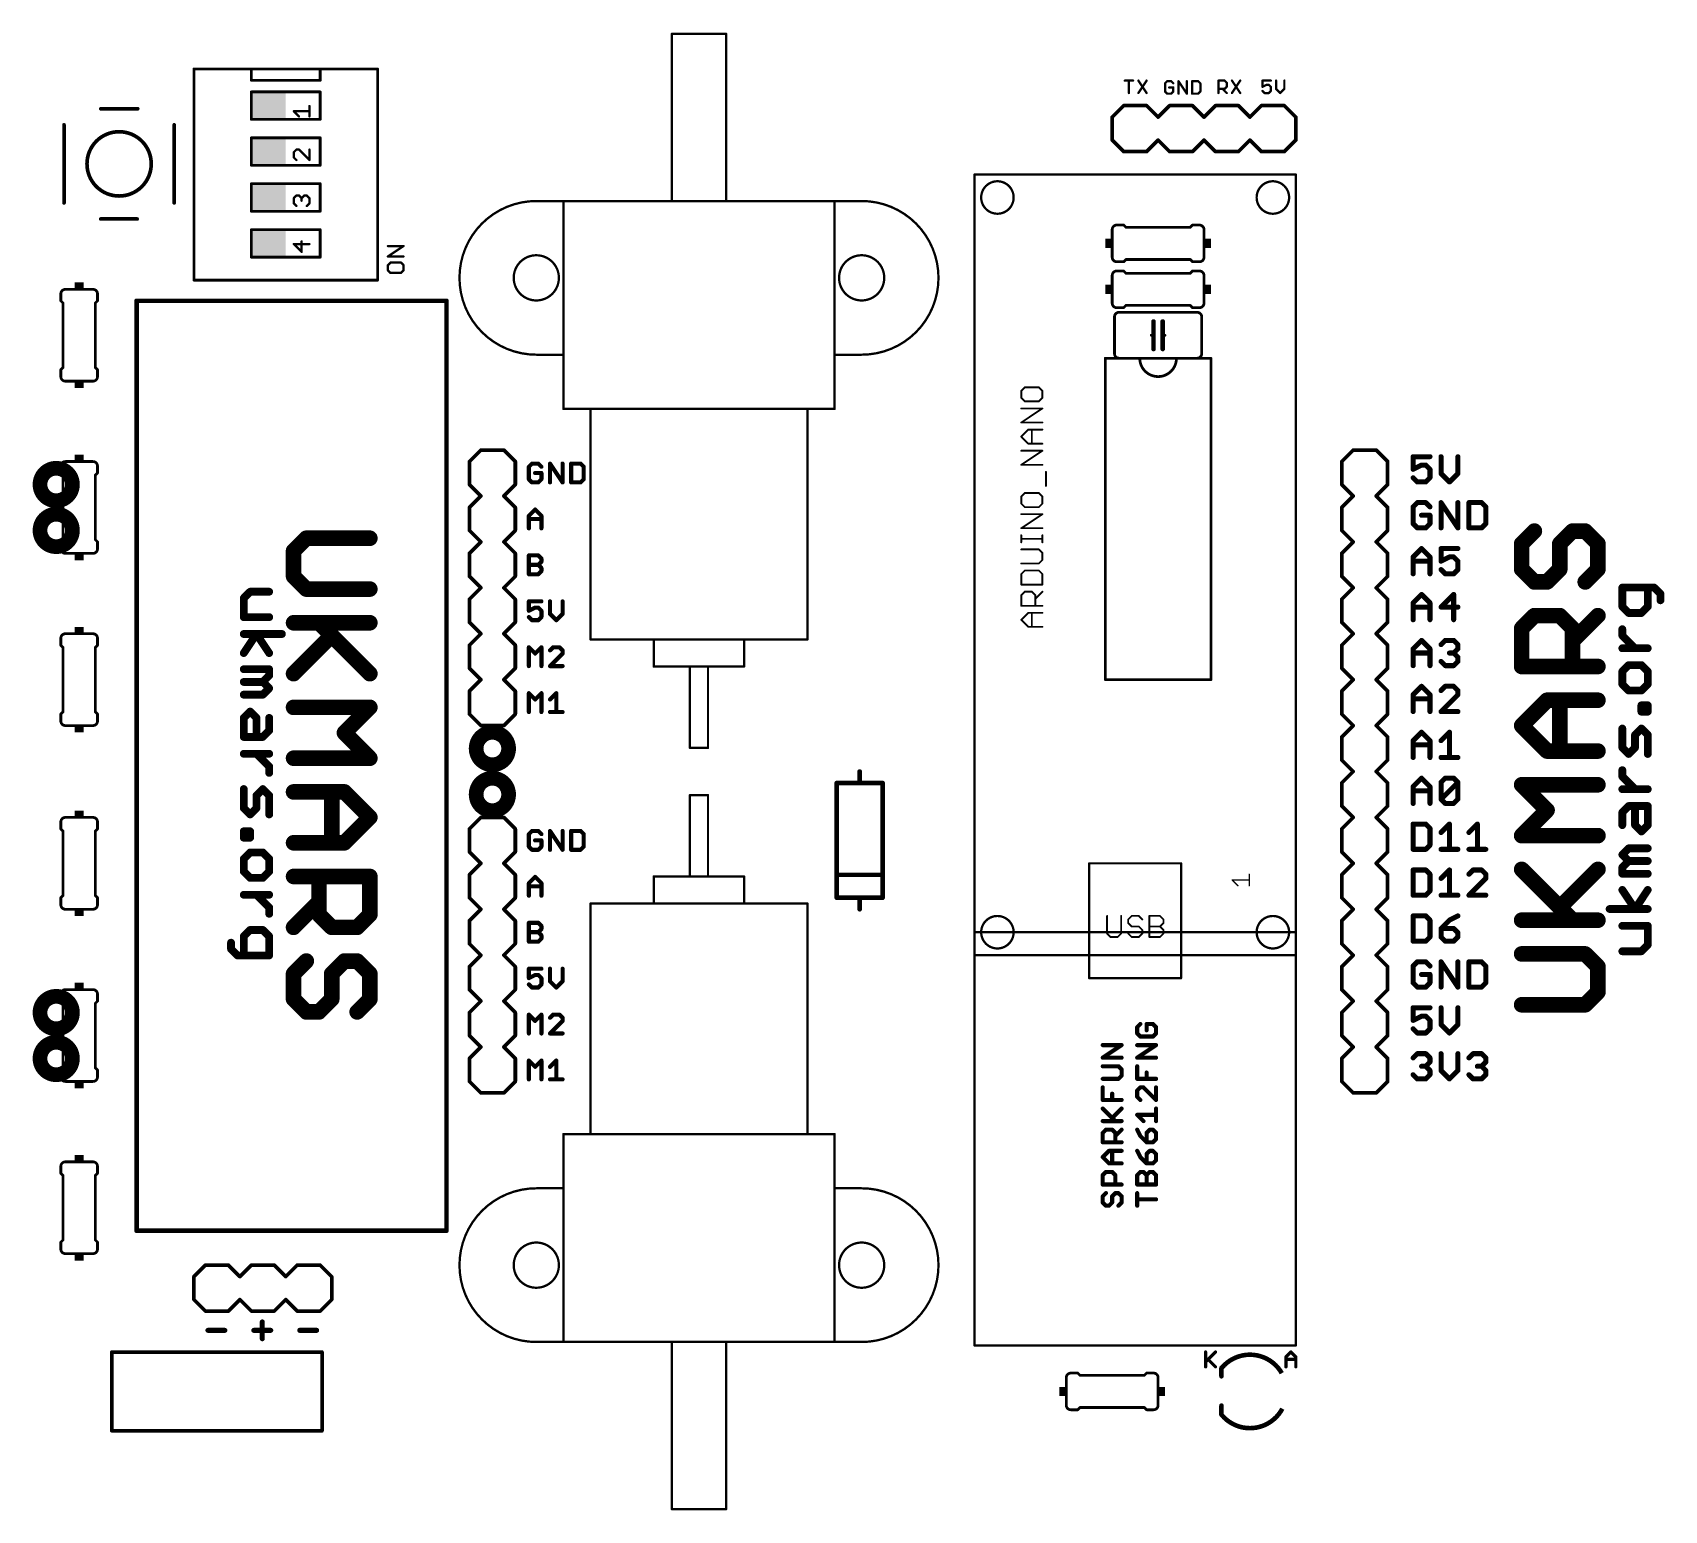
# Model space of a CAD drawing. Extents: x 0 to 90.2, y -0.2 to 81.5.
import ezdxf

# ---------------------------------------------------------------- set-up
doc = ezdxf.new("R2010")
doc.units = 0
doc.layers.add('21', color=32, linetype='CONTINUOUS')

# ---------------------------------------------------------------- blocks, each defined once
blk = doc.blocks.new('RECT')
blk.add_solid([(-0.5, -0.5), (0.5, -0.5), (-0.5, 0.5), (0.5, 0.5)])

msp = doc.modelspace()

# ---------------------------------------------------------------- linework, layer by layer
at = {"layer": '21'}
for points, const_width in [([(35.3618, 81.445, 1), (35.2982, 81.445)], 0.0635), ([(35.33, 81.4768, 1), (35.33, 81.4133)], 0.0635), ([(38.3618, 81.445, 1), (38.2982, 81.445)], 0.0635), ([(38.33, 81.4133, 1), (38.33, 81.4768)], 0.0635), ([(8.9281, 79.502, 1), (8.8519, 79.502)], 0.0762), ([(8.89, 79.5401, 1), (8.89, 79.4639)], 0.0762), ([(12.065, 79.5401, 1), (12.065, 79.4639)], 0.0762), ([(12.1031, 79.502, 1), (12.0269, 79.502)], 0.0762), ([(12.065, 79.4639, 1), (12.065, 79.5401)], 0.0762), ([(15.875, 79.5401, 1), (15.875, 79.4639)], 0.0762), ([(15.9131, 79.502, 1), (15.8369, 79.502)], 0.0762), ([(15.875, 79.4639, 1), (15.875, 79.5401)], 0.0762), ([(19.0881, 79.502, 1), (19.0119, 79.502)], 0.0762), ([(19.05, 79.4639, 1), (19.05, 79.5401)], 0.0762), ([(12.065, 78.9051, 1), (12.065, 78.8289)], 0.0762), ([(12.0269, 78.867, 1), (12.1031, 78.867)], 0.0762), ([(15.8369, 78.867, 1), (15.9131, 78.867)], 0.0762), ([(15.875, 78.8289, 1), (15.875, 78.9051)], 0.0762), ([(60.3885, 78.8866, 1), (60.3885, 78.8231)], 0.0635), ([(60.649, 78.8549, 1), (60.5855, 78.8549)], 0.0635), ([(60.8461, 78.8231, 1), (60.8461, 78.8866)], 0.0635), ([(61.1633, 78.8725, 1), (61.1105, 78.8373)], 0.0635), ([(61.6209, 78.8373, 1), (61.5681, 78.8725)], 0.0635), ([(62.6453, 78.7055, 1), (62.5817, 78.7055)], 0.0635), ([(62.591, 78.7279, 1), (62.636, 78.683)], 0.0635), ([(62.7279, 78.8516, 1), (62.7279, 78.7881)], 0.0635), ([(62.7503, 78.7974, 1), (62.7054, 78.8423)], 0.0635), ([(62.8423, 78.5084, 1), (62.8423, 78.4449)], 0.0635), ([(62.9791, 78.8423, 1), (62.9342, 78.7974)], 0.0635), ([(62.9567, 78.7881, 1), (62.9567, 78.8516)], 0.0635), ([(63.1028, 78.4767, 1), (63.0393, 78.4767)], 0.0635), ([(63.0486, 78.683, 1), (63.0935, 78.7279)], 0.0635), ([(63.0711, 78.4449, 1), (63.0711, 78.5084)], 0.0635), ([(63.3937, 78.8199, 1), (63.3302, 78.8199)], 0.0635), ([(63.3883, 78.8375, 1), (63.3355, 78.8023)], 0.0635), ([(63.8513, 78.8199, 1), (63.7878, 78.8199)], 0.0635), ([(64.1421, 78.8199, 1), (64.0786, 78.8199)], 0.0635), ([(64.1103, 78.8516, 1), (64.1103, 78.7881)], 0.0635), ([(64.476, 78.8423, 1), (64.4311, 78.7974)], 0.0635), ([(64.4535, 78.7881, 1), (64.4535, 78.8516)], 0.0635), ([(64.5997, 78.7055, 1), (64.5362, 78.7055)], 0.0635), ([(64.5455, 78.683, 1), (64.5904, 78.7279)], 0.0635), ([(65.6003, 78.8549, 1), (65.5367, 78.8549)], 0.0635), ([(65.5685, 78.8866, 1), (65.5685, 78.8231)], 0.0635), ([(65.9341, 78.8773, 1), (65.8892, 78.8324)], 0.0635), ([(65.9117, 78.8231, 1), (65.9117, 78.8866)], 0.0635), ([(66.0578, 78.7405, 1), (65.9943, 78.7405)], 0.0635), ([(65.9943, 78.5117, 1), (66.0578, 78.5117)], 0.0635), ([(66.0036, 78.718, 1), (66.0485, 78.7629)], 0.0635), ([(66.0485, 78.4892, 1), (66.0036, 78.5341)], 0.0635), ([(66.3433, 78.8725, 1), (66.2905, 78.8373)], 0.0635), ([(66.8009, 78.8373, 1), (66.7481, 78.8725)], 0.0635), ([(68.0403, 78.8549, 1), (67.9767, 78.8549)], 0.0635), ([(67.9767, 78.5117, 1), (68.0403, 78.5117)], 0.0635), ([(68.0085, 78.8866, 1), (68.0085, 78.8231)], 0.0635), ([(67.9943, 78.5401, 1), (68.0227, 78.4833)], 0.0635), ([(68.2373, 78.6578, 1), (68.2373, 78.5943)], 0.0635), ([(68.2515, 78.5977, 1), (68.2231, 78.6545)], 0.0635), ([(68.3741, 78.6485, 1), (68.3292, 78.6036)], 0.0635), ([(68.3517, 78.5943, 1), (68.3517, 78.6578)], 0.0635), ([(68.4978, 78.5117, 1), (68.4343, 78.5117)], 0.0635), ([(68.4436, 78.4892, 1), (68.4885, 78.5341)], 0.0635), ([(68.4661, 78.8231, 1), (68.4661, 78.8866)], 0.0635), ([(68.7887, 78.8549, 1), (68.7252, 78.8549)], 0.0635), ([(69.2463, 78.8549, 1), (69.1828, 78.8549)], 0.0635), ([(12.065, 78.2701, 1), (12.065, 78.1939)], 0.0762), ([(12.1031, 78.232, 1), (12.0269, 78.232)], 0.0762), ([(15.9131, 78.232, 1), (15.8369, 78.232)], 0.0762), ([(15.875, 78.1939, 1), (15.875, 78.2701)], 0.0762), ([(60.5855, 78.1685, 1), (60.649, 78.1685)], 0.0635), ([(61.1105, 78.1861, 1), (61.1633, 78.1509)], 0.0635), ([(61.5681, 78.1509, 1), (61.6209, 78.1861)], 0.0635), ([(62.5817, 78.2479, 1), (62.6453, 78.2479)], 0.0635), ([(62.636, 78.2703, 1), (62.591, 78.2254)], 0.0635), ([(62.7279, 78.1653, 1), (62.7279, 78.1017)], 0.0635), ([(62.7054, 78.111, 1), (62.7503, 78.156)], 0.0635), ([(62.9342, 78.156, 1), (62.9791, 78.111)], 0.0635), ([(62.9567, 78.1017, 1), (62.9567, 78.1653)], 0.0635), ([(63.0393, 78.2479, 1), (63.1028, 78.2479)], 0.0635), ([(63.0935, 78.2254, 1), (63.0486, 78.2703)], 0.0635), ([(63.3302, 78.1335, 1), (63.3937, 78.1335)], 0.0635), ([(63.7878, 78.1335, 1), (63.8513, 78.1335)], 0.0635), ([(63.7931, 78.1159, 1), (63.8459, 78.1511)], 0.0635), ([(64.1103, 78.1653, 1), (64.1103, 78.1017)], 0.0635), ([(64.0786, 78.1335, 1), (64.1421, 78.1335)], 0.0635), ([(64.4311, 78.156, 1), (64.476, 78.111)], 0.0635), ([(64.4535, 78.1017, 1), (64.4535, 78.1653)], 0.0635), ([(64.5362, 78.2479, 1), (64.5997, 78.2479)], 0.0635), ([(64.5904, 78.2254, 1), (64.5455, 78.2703)], 0.0635), ([(65.5367, 78.1685, 1), (65.6003, 78.1685)], 0.0635), ([(65.5685, 78.429, 1), (65.5685, 78.3655)], 0.0635), ([(65.8197, 78.4197, 1), (65.7748, 78.3748)], 0.0635), ([(65.8892, 78.4197, 1), (65.9341, 78.3748)], 0.0635), ([(65.9117, 78.3655, 1), (65.9117, 78.429)], 0.0635), ([(66.0036, 78.146, 1), (66.0485, 78.191)], 0.0635), ([(66.2905, 78.1861, 1), (66.3433, 78.1509)], 0.0635), ([(66.7481, 78.1509, 1), (66.8009, 78.1861)], 0.0635), ([(68.031, 78.3053, 1), (67.986, 78.2604)], 0.0635), ([(68.1229, 78.2003, 1), (68.1229, 78.1368)], 0.0635), ([(68.1004, 78.146, 1), (68.1453, 78.191)], 0.0635), ([(68.3292, 78.191, 1), (68.3741, 78.146)], 0.0635), ([(68.3517, 78.1368, 1), (68.3517, 78.2003)], 0.0635), ([(68.4343, 78.2829, 1), (68.4978, 78.2829)], 0.0635), ([(68.4885, 78.2604, 1), (68.4436, 78.3053)], 0.0635), ([(68.7252, 78.3973, 1), (68.7887, 78.3973)], 0.0635), ([(68.7794, 78.4197, 1), (68.7345, 78.3748)], 0.0635), ([(68.9633, 78.191, 1), (69.0082, 78.146)], 0.0635), ([(68.9633, 78.146, 1), (69.0082, 78.191)], 0.0635), ([(69.1828, 78.3973, 1), (69.2463, 78.3973)], 0.0635), ([(69.237, 78.3748, 1), (69.1921, 78.4197)], 0.0635), ([(3.734, 77.3488, 1), (3.734, 77.2472)], 0.1016), ([(5.778, 77.2472, 1), (5.778, 77.3488)], 0.1016), ([(12.065, 76.7461, 1), (12.065, 76.6699)], 0.0762), ([(12.0269, 76.708, 1), (12.1031, 76.708)], 0.0762), ([(14.4138, 77.1952, 1), (14.4138, 77.1317)], 0.0635), ([(14.4362, 77.1859, 1), (14.3913, 77.141)], 0.0635), ([(14.6794, 76.8529, 1), (14.7243, 76.8978)], 0.0635), ([(15.3099, 77.4516, 1), (15.2463, 77.4516)], 0.0635), ([(15.2463, 76.8754, 1), (15.3099, 76.8754)], 0.0635), ([(15.2781, 77.1317, 1), (15.2781, 77.1952)], 0.0635), ([(15.8369, 76.708, 1), (15.9131, 76.708)], 0.0762), ([(15.875, 76.6699, 1), (15.875, 76.7461)], 0.0762), ([(59.7408, 76.835, 1), (59.6392, 76.835)], 0.1016), ([(59.6541, 76.8709, 1), (59.7259, 76.7991)], 0.1016), ([(60.325, 77.5208, 1), (60.325, 77.4192)], 0.1016), ([(60.3609, 77.4341, 1), (60.2891, 77.5059)], 0.1016), ([(61.6309, 77.5059, 1), (61.5591, 77.4341)], 0.1016), ([(61.595, 77.4192, 1), (61.595, 77.5208)], 0.1016), ([(62.1941, 76.8709, 1), (62.2659, 76.7991)], 0.1016), ([(62.1941, 76.7991, 1), (62.2659, 76.8709)], 0.1016), ([(62.865, 77.5208, 1), (62.865, 77.4192)], 0.1016), ([(62.9009, 77.4341, 1), (62.8291, 77.5059)], 0.1016), ([(64.1709, 77.5059, 1), (64.0991, 77.4341)], 0.1016), ([(64.135, 77.4192, 1), (64.135, 77.5208)], 0.1016), ([(64.7341, 76.8709, 1), (64.8059, 76.7991)], 0.1016), ([(64.7341, 76.7991, 1), (64.8059, 76.8709)], 0.1016), ([(65.405, 77.5208, 1), (65.405, 77.4192)], 0.1016), ([(65.4409, 77.4341, 1), (65.3691, 77.5059)], 0.1016), ([(66.7109, 77.5059, 1), (66.6391, 77.4341)], 0.1016), ([(66.675, 77.4192, 1), (66.675, 77.5208)], 0.1016), ([(67.2741, 76.8709, 1), (67.3459, 76.7991)], 0.1016), ([(67.2741, 76.7991, 1), (67.3459, 76.8709)], 0.1016), ([(67.945, 77.5208, 1), (67.945, 77.4192)], 0.1016), ([(67.9809, 77.4341, 1), (67.9091, 77.5059)], 0.1016), ([(69.2509, 77.5059, 1), (69.1791, 77.4341)], 0.1016), ([(69.215, 77.4192, 1), (69.215, 77.5208)], 0.1016), ([(69.9008, 76.835, 1), (69.7992, 76.835)], 0.1016), ([(69.8141, 76.7991, 1), (69.8859, 76.8709)], 0.1016), ([(1.7528, 76.409, 1), (1.6512, 76.409)], 0.1016), ([(4.75, 72.472, 1), (4.75, 76.028, 1), (4.75, 72.472)], 0.2032), ([(7.8488, 76.409, 1), (7.7472, 76.409)], 0.1016), ([(12.065, 75.7301, 1), (12.065, 75.6539)], 0.0762), ([(12.1031, 75.692, 1), (12.0269, 75.692)], 0.0762), ([(14.4455, 74.8945, 1), (14.382, 74.8945)], 0.0635), ([(14.3913, 74.917, 1), (14.4362, 74.8721)], 0.0635), ([(14.5578, 75.0703, 1), (14.5578, 75.0068)], 0.0635), ([(14.5803, 75.0161, 1), (14.5354, 75.061)], 0.0635), ([(14.7243, 75.061, 1), (14.6794, 75.0161)], 0.0635), ([(14.7019, 75.0068, 1), (14.7019, 75.0703)], 0.0635), ([(15.3099, 75.0386, 1), (15.2463, 75.0386)], 0.0635), ([(15.9131, 75.692, 1), (15.8369, 75.692)], 0.0762), ([(15.875, 75.6539, 1), (15.875, 75.7301)], 0.0762), ([(59.7259, 75.6009, 1), (59.6541, 75.5291)], 0.1016), ([(59.6392, 75.565, 1), (59.7408, 75.565)], 0.1016), ([(60.325, 74.9808, 1), (60.325, 74.8792)], 0.1016), ([(60.2891, 74.8941, 1), (60.3609, 74.9659)], 0.1016), ([(61.5591, 74.9659, 1), (61.6309, 74.8941)], 0.1016), ([(61.595, 74.8792, 1), (61.595, 74.9808)], 0.1016), ([(62.2659, 75.6009, 1), (62.1941, 75.5291)], 0.1016), ([(62.2659, 75.5291, 1), (62.1941, 75.6009)], 0.1016), ([(62.865, 74.9808, 1), (62.865, 74.8792)], 0.1016), ([(62.8291, 74.8941, 1), (62.9009, 74.9659)], 0.1016), ([(64.0991, 74.9659, 1), (64.1709, 74.8941)], 0.1016), ([(64.135, 74.8792, 1), (64.135, 74.9808)], 0.1016), ([(64.8059, 75.6009, 1), (64.7341, 75.5291)], 0.1016), ([(64.8059, 75.5291, 1), (64.7341, 75.6009)], 0.1016), ([(65.405, 74.9808, 1), (65.405, 74.8792)], 0.1016), ([(65.3691, 74.8941, 1), (65.4409, 74.9659)], 0.1016), ([(66.6391, 74.9659, 1), (66.7109, 74.8941)], 0.1016), ([(66.675, 74.8792, 1), (66.675, 74.9808)], 0.1016), ([(67.3459, 75.6009, 1), (67.2741, 75.5291)], 0.1016), ([(67.3459, 75.5291, 1), (67.2741, 75.6009)], 0.1016), ([(67.945, 74.9808, 1), (67.945, 74.8792)], 0.1016), ([(67.9091, 74.8941, 1), (67.9809, 74.9659)], 0.1016), ([(69.1791, 74.9659, 1), (69.2509, 74.8941)], 0.1016), ([(69.215, 74.8792, 1), (69.215, 74.9808)], 0.1016), ([(69.7992, 75.565, 1), (69.9008, 75.565)], 0.1016), ([(69.8859, 75.5291, 1), (69.8141, 75.6009)], 0.1016), ([(12.065, 74.2061, 1), (12.065, 74.1299)], 0.0762), ([(12.0269, 74.168, 1), (12.1031, 74.168)], 0.0762), ([(14.4362, 74.6289, 1), (14.3913, 74.584)], 0.0635), ([(14.382, 74.6064, 1), (14.4455, 74.6064)], 0.0635), ([(14.5354, 74.4399, 1), (14.5803, 74.4848)], 0.0635), ([(15.2463, 74.4624, 1), (15.3099, 74.4624)], 0.0635), ([(15.2556, 74.4399, 1), (15.3006, 74.4848)], 0.0635), ([(15.8369, 74.168, 1), (15.9131, 74.168)], 0.0762), ([(15.875, 74.1299, 1), (15.875, 74.2061)], 0.0762), ([(12.065, 73.1901, 1), (12.065, 73.1139)], 0.0762), ([(12.1031, 73.152, 1), (12.0269, 73.152)], 0.0762), ([(15.9131, 73.152, 1), (15.8369, 73.152)], 0.0762), ([(15.875, 73.1139, 1), (15.875, 73.1901)], 0.0762), ([(52.1018, 73.66, 1), (52.0382, 73.66)], 0.0635), ([(52.07, 73.6917, 1), (52.07, 73.6282)], 0.0635), ([(53.34, 71.492, 1), (53.34, 73.288, 1), (53.34, 71.492)], 0.127), ([(57.15, 73.6917, 1), (57.15, 73.6282)], 0.0635), ([(57.15, 73.6282, 1), (57.15, 73.6917)], 0.0635), ([(64.77, 73.6917, 1), (64.77, 73.6282)], 0.0635), ([(64.77, 73.6282, 1), (64.77, 73.6917)], 0.0635), ([(68.58, 71.492, 1), (68.58, 73.288, 1), (68.58, 71.492)], 0.127), ([(69.8818, 73.66, 1), (69.8183, 73.66)], 0.0635), ([(69.85, 73.6282, 1), (69.85, 73.6917)], 0.0635), ([(14.4455, 72.3545, 1), (14.382, 72.3545)], 0.0635), ([(14.3913, 72.377, 1), (14.4362, 72.3321)], 0.0635), ([(14.5578, 72.5303, 1), (14.5578, 72.4668)], 0.0635), ([(14.5803, 72.4761, 1), (14.5354, 72.521)], 0.0635), ([(14.7243, 72.521, 1), (14.6794, 72.4761)], 0.0635), ([(14.7019, 72.4668, 1), (14.7019, 72.5303)], 0.0635), ([(14.8777, 72.3545, 1), (14.8142, 72.3545)], 0.0635), ([(14.8142, 72.2105, 1), (14.8777, 72.2105)], 0.0635), ([(14.8235, 72.377, 1), (14.8684, 72.3321)], 0.0635), ([(14.8235, 72.3321, 1), (14.8684, 72.377)], 0.0635), ([(14.99, 72.5303, 1), (14.99, 72.4668)], 0.0635), ([(15.0124, 72.4761, 1), (14.9675, 72.521)], 0.0635), ([(15.1565, 72.521, 1), (15.1116, 72.4761)], 0.0635), ([(15.134, 72.4668, 1), (15.134, 72.5303)], 0.0635), ([(15.3099, 72.3545, 1), (15.2463, 72.3545)], 0.0635), ([(15.2556, 72.3321, 1), (15.3006, 72.377)], 0.0635), ([(27.83, 72.195, 1), (27.83, 63.695)], 0.127), ([(27.83, 72.2268, 1), (27.83, 72.1633)], 0.0635), ([(27.83, 72.1633, 1), (27.83, 72.2268)], 0.0635), ([(29.33, 72.2268, 1), (29.33, 72.1633)], 0.0635), ([(29.3618, 72.195, 1), (29.2983, 72.195)], 0.0635), ([(29.33, 72.1633, 1), (29.33, 72.2268)], 0.0635), ([(35.2982, 72.195, 1), (35.3618, 72.195)], 0.0635), ([(35.33, 72.2268, 1), (35.33, 72.1633)], 0.0635), ([(35.33, 72.1633, 1), (35.33, 72.2268)], 0.0635), ([(38.2982, 72.195, 1), (38.3618, 72.195)], 0.0635), ([(38.33, 72.2268, 1), (38.33, 72.1633)], 0.0635), ([(38.33, 72.1633, 1), (38.33, 72.2268)], 0.0635), ([(44.3618, 72.195, 1), (44.2983, 72.195)], 0.0635), ([(44.33, 72.2268, 1), (44.33, 72.1633)], 0.0635), ([(44.33, 72.1633, 1), (44.33, 72.2268)], 0.0635), ([(45.83, 63.695, 1), (45.83, 72.195)], 0.127), ([(45.83, 72.2268, 1), (45.83, 72.1633)], 0.0635), ([(45.83, 72.1633, 1), (45.83, 72.2268)], 0.0635), ([(1.6512, 72.091, 1), (1.7528, 72.091)], 0.1016), ([(7.7472, 72.091, 1), (7.8488, 72.091)], 0.1016), ([(12.065, 71.6661, 1), (12.065, 71.5899)], 0.0762), ([(12.0269, 71.628, 1), (12.1031, 71.628)], 0.0762), ([(14.4362, 72.0889, 1), (14.3913, 72.044)], 0.0635), ([(14.382, 72.0664, 1), (14.4455, 72.0664)], 0.0635), ([(14.5354, 71.8999, 1), (14.5803, 71.9448)], 0.0635), ([(15.1116, 71.9448, 1), (15.1565, 71.8999)], 0.0635), ([(15.2463, 72.0664, 1), (15.3099, 72.0664)], 0.0635), ([(15.3006, 72.044, 1), (15.2556, 72.0889)], 0.0635), ([(15.8369, 71.628, 1), (15.9131, 71.628)], 0.0762), ([(15.875, 71.5899, 1), (15.875, 71.6661)], 0.0762), ([(3.734, 71.2528, 1), (3.734, 71.1512)], 0.1016), ([(5.748, 71.1512, 1), (5.748, 71.2528)], 0.1016), ([(12.065, 70.6501, 1), (12.065, 70.5739)], 0.0762), ([(12.1031, 70.612, 1), (12.0269, 70.612)], 0.0762), ([(15.9131, 70.612, 1), (15.8369, 70.612)], 0.0762), ([(15.875, 70.5739, 1), (15.875, 70.6501)], 0.0762), ([(59.944, 70.866, 0.4142), (59.69, 70.612)], 0.1524), ([(59.7281, 70.612, 1), (59.6519, 70.612)], 0.0762), ([(59.6519, 70.612, 1), (59.7281, 70.612)], 0.0762), ([(59.944, 70.9041, 1), (59.944, 70.8279)], 0.0762), ([(59.944, 70.8279, 1), (59.944, 70.9041)], 0.0762), ([(60.3519, 70.8929, 1), (60.2981, 70.8391)], 0.0762), ([(60.325, 70.8279, 1), (60.325, 70.9041)], 0.0762), ([(60.452, 70.7771, 1), (60.452, 70.7009)], 0.0762), ([(60.4251, 70.7121, 1), (60.4789, 70.7659)], 0.0762), ([(63.9811, 70.7659, 1), (64.0349, 70.7121)], 0.0762), ([(64.008, 70.7009, 1), (64.008, 70.7771)], 0.0762), ([(64.135, 70.9041, 1), (64.135, 70.8279)], 0.0762), ([(64.1619, 70.8391, 1), (64.1081, 70.8929)], 0.0762), ([(64.77, 70.612, 0.4142), (64.516, 70.866)], 0.1524), ([(64.516, 70.9041, 1), (64.516, 70.8279)], 0.0762), ([(64.516, 70.8279, 1), (64.516, 70.9041)], 0.0762), ([(64.8081, 70.612, 1), (64.7319, 70.612)], 0.0762), ([(64.7319, 70.612, 1), (64.8081, 70.612)], 0.0762), ([(14.4138, 69.8463, 1), (14.4138, 69.7828)], 0.0635), ([(14.4362, 69.837, 1), (14.3913, 69.7921)], 0.0635), ([(14.8777, 69.9586, 1), (14.8142, 69.9586)], 0.0635), ([(15.2781, 69.7828, 1), (15.2781, 69.8463)], 0.0635), ([(19.6208, 69.7363, 1), (19.6208, 69.6728)], 0.0635), ([(20.5027, 69.6782, 1), (20.4675, 69.731)], 0.0635), ([(20.4851, 69.6728, 1), (20.4851, 69.7363)], 0.0635), ([(12.065, 69.1261, 1), (12.065, 69.0499)], 0.0762), ([(12.0269, 69.088, 1), (12.1031, 69.088)], 0.0762), ([(14.8142, 69.3824, 1), (14.8777, 69.3824)], 0.0635), ([(14.8235, 69.3599, 1), (14.8684, 69.4048)], 0.0635), ([(15.8369, 69.088, 1), (15.9131, 69.088)], 0.0762), ([(15.875, 69.0499, 1), (15.875, 69.1261)], 0.0762), ([(19.6525, 68.6484, 1), (19.589, 68.6484)], 0.0635), ([(19.6208, 69.1601, 1), (19.6208, 69.0966)], 0.0635), ([(19.6032, 69.1548, 1), (19.6384, 69.102)], 0.0635), ([(19.5983, 68.6709, 1), (19.6432, 68.626)], 0.0635), ([(19.7648, 68.8242, 1), (19.7648, 68.7607)], 0.0635), ([(19.7873, 68.77, 1), (19.7424, 68.8149)], 0.0635), ([(20.3635, 68.8149, 1), (20.3186, 68.77)], 0.0635), ([(20.341, 68.7607, 1), (20.341, 68.8242)], 0.0635), ([(20.5169, 68.6484, 1), (20.4534, 68.6484)], 0.0635), ([(20.4626, 68.626, 1), (20.5076, 68.6709)], 0.0635), ([(20.4851, 69.0966, 1), (20.4851, 69.1601)], 0.0635), ([(27.83, 66.695, 1), (27.83, 69.195, 1), (27.83, 66.695)], 0.127), ([(45.83, 66.695, 1), (45.83, 69.195, 1), (45.83, 66.695)], 0.127), ([(59.69, 69.088, 0.4142), (59.944, 68.834)], 0.1524), ([(59.7281, 69.088, 1), (59.6519, 69.088)], 0.0762), ([(59.6519, 69.088, 1), (59.7281, 69.088)], 0.0762), ([(59.944, 68.8721, 1), (59.944, 68.7959)], 0.0762), ([(59.944, 68.7959, 1), (59.944, 68.8721)], 0.0762), ([(60.2981, 68.8609, 1), (60.3519, 68.8071)], 0.0762), ([(60.325, 68.7959, 1), (60.325, 68.8721)], 0.0762), ([(60.452, 68.9991, 1), (60.452, 68.9229)], 0.0762), ([(60.4789, 68.9341, 1), (60.4251, 68.9879)], 0.0762), ([(64.0349, 68.9879, 1), (63.9811, 68.9341)], 0.0762), ([(64.008, 68.9229, 1), (64.008, 68.9991)], 0.0762), ([(64.135, 68.8721, 1), (64.135, 68.7959)], 0.0762), ([(64.1081, 68.8071, 1), (64.1619, 68.8609)], 0.0762), ([(64.516, 68.834, 0.4142), (64.77, 69.088)], 0.1524), ([(64.516, 68.8721, 1), (64.516, 68.7959)], 0.0762), ([(64.516, 68.7959, 1), (64.516, 68.8721)], 0.0762), ([(64.8081, 69.088, 1), (64.7319, 69.088)], 0.0762), ([(64.7319, 69.088, 1), (64.8081, 69.088)], 0.0762), ([(8.89, 67.8561, 1), (8.89, 67.7799)], 0.0762), ([(8.8519, 67.818, 1), (8.9281, 67.818)], 0.0762), ([(19.0119, 67.818, 1), (19.0881, 67.818)], 0.0762), ([(19.05, 67.7799, 1), (19.05, 67.8561)], 0.0762), ([(19.589, 68.3603, 1), (19.6525, 68.3603)], 0.0635), ([(19.6432, 68.3827, 1), (19.5983, 68.3378)], 0.0635), ([(19.7648, 68.248, 1), (19.7648, 68.1845)], 0.0635), ([(19.7424, 68.1938, 1), (19.7873, 68.2387)], 0.0635), ([(20.3186, 68.2387, 1), (20.3635, 68.1938)], 0.0635), ([(20.341, 68.1845, 1), (20.341, 68.248)], 0.0635), ([(20.4534, 68.3603, 1), (20.5169, 68.3603)], 0.0635), ([(20.5076, 68.3378, 1), (20.4626, 68.3827)], 0.0635), ([(59.944, 68.326, 0.4142), (59.69, 68.072)], 0.1524), ([(59.7281, 68.072, 1), (59.6519, 68.072)], 0.0762), ([(59.6519, 68.072, 1), (59.7281, 68.072)], 0.0762), ([(59.944, 68.3641, 1), (59.944, 68.2879)], 0.0762), ([(59.944, 68.2879, 1), (59.944, 68.3641)], 0.0762), ([(60.3519, 68.3529, 1), (60.2981, 68.2991)], 0.0762), ([(60.325, 68.2879, 1), (60.325, 68.3641)], 0.0762), ([(60.452, 68.2371, 1), (60.452, 68.1609)], 0.0762), ([(60.4251, 68.1721, 1), (60.4789, 68.2259)], 0.0762), ([(63.9811, 68.2259, 1), (64.0349, 68.1721)], 0.0762), ([(64.008, 68.1609, 1), (64.008, 68.2371)], 0.0762), ([(64.135, 68.3641, 1), (64.135, 68.2879)], 0.0762), ([(64.1619, 68.2991, 1), (64.1081, 68.3529)], 0.0762), ([(64.77, 68.072, 0.4142), (64.516, 68.326)], 0.1524), ([(64.516, 68.3641, 1), (64.516, 68.2879)], 0.0762), ([(64.516, 68.2879, 1), (64.516, 68.3641)], 0.0762), ([(64.8081, 68.072, 1), (64.7319, 68.072)], 0.0762), ([(64.7319, 68.072, 1), (64.8081, 68.072)], 0.0762), ([(1.778, 67.31, 0.4142), (1.524, 67.056)], 0.1524), ([(1.5621, 67.056, 1), (1.4859, 67.056)], 0.0762), ([(1.4859, 67.056, 1), (1.5621, 67.056)], 0.0762), ([(1.778, 67.3481, 1), (1.778, 67.2719)], 0.0762), ([(1.778, 67.2719, 1), (1.778, 67.3481)], 0.0762), ([(3.556, 67.056, 0.4142), (3.302, 67.31)], 0.1524), ([(3.302, 67.3481, 1), (3.302, 67.2719)], 0.0762), ([(3.302, 67.2719, 1), (3.302, 67.3481)], 0.0762), ([(3.5941, 67.056, 1), (3.5179, 67.056)], 0.0762), ([(3.5179, 67.056, 1), (3.5941, 67.056)], 0.0762), ([(5.715, 66.7385, 1), (5.715, 66.6115)], 0.127), ([(5.7785, 66.675, 1), (5.6515, 66.675)], 0.127), ([(22.9235, 66.675, 1), (22.7965, 66.675)], 0.127), ([(22.86, 66.6115, 1), (22.86, 66.7385)], 0.127), ([(1.4859, 66.675, 1), (1.5621, 66.675)], 0.0762), ([(1.5509, 66.7019, 1), (1.4971, 66.6481)], 0.0762), ([(1.6891, 66.548, 1), (1.6129, 66.548)], 0.0762), ([(1.6241, 66.5211, 1), (1.6779, 66.5749)], 0.0762), ([(3.4671, 66.548, 1), (3.3909, 66.548)], 0.0762), ([(3.4021, 66.5749, 1), (3.4559, 66.5211)], 0.0762), ([(3.5179, 66.675, 1), (3.5941, 66.675)], 0.0762), ([(3.5829, 66.6481, 1), (3.5291, 66.7019)], 0.0762), ([(59.69, 66.548, 0.4142), (59.944, 66.294)], 0.1524), ([(59.7281, 66.548, 1), (59.6519, 66.548)], 0.0762), ([(59.6519, 66.548, 1), (59.7281, 66.548)], 0.0762), ([(60.071, 66.04, 0.4142), (59.817, 65.786)], 0.1524), ([(59.944, 66.3321, 1), (59.944, 66.2559)], 0.0762), ([(59.944, 66.2559, 1), (59.944, 66.3321)], 0.0762), ([(60.071, 66.0781, 1), (60.071, 66.0019)], 0.0762), ([(60.071, 66.0019, 1), (60.071, 66.0781)], 0.0762), ([(60.2981, 66.3209, 1), (60.3519, 66.2671)], 0.0762), ([(60.325, 66.2559, 1), (60.325, 66.3321)], 0.0762), ([(60.452, 66.4591, 1), (60.452, 66.3829)], 0.0762), ([(60.4789, 66.3941, 1), (60.4251, 66.4479)], 0.0762), ([(64.0349, 66.4479, 1), (63.9811, 66.3941)], 0.0762), ([(64.008, 66.3829, 1), (64.008, 66.4591)], 0.0762), ([(64.135, 66.3321, 1), (64.135, 66.2559)], 0.0762), ([(64.1081, 66.2671, 1), (64.1619, 66.3209)], 0.0762), ([(64.643, 65.786, 0.4142), (64.389, 66.04)], 0.1524), ([(64.389, 66.0781, 1), (64.389, 66.0019)], 0.0762), ([(64.389, 66.0019, 1), (64.389, 66.0781)], 0.0762), ([(64.516, 66.294, 0.4142), (64.77, 66.548)], 0.1524), ([(64.516, 66.3321, 1), (64.516, 66.2559)], 0.0762), ([(64.516, 66.2559, 1), (64.516, 66.3321)], 0.0762), ([(64.8081, 66.548, 1), (64.7319, 66.548)], 0.0762), ([(64.7319, 66.548, 1), (64.8081, 66.548)], 0.0762), ([(59.8551, 65.786, 1), (59.7789, 65.786)], 0.0762), ([(59.7789, 65.786, 1), (59.8551, 65.786)], 0.0762), ([(62.0395, 65.532, 1), (61.9125, 65.532)], 0.127), ([(62.5475, 65.532, 1), (62.4205, 65.532)], 0.127), ([(64.6811, 65.786, 1), (64.6049, 65.786)], 0.0762), ([(64.6049, 65.786, 1), (64.6811, 65.786)], 0.0762), ([(61.849, 64.8081, 1), (61.849, 64.7319)], 0.0762), ([(62.0395, 64.77, 1), (61.9125, 64.77)], 0.127), ([(61.9125, 64.77, 1), (62.0395, 64.77)], 0.127), ([(61.976, 64.7319, 1), (61.976, 64.8081)], 0.0762), ([(62.5475, 64.77, 1), (62.4205, 64.77)], 0.127), ([(62.4205, 64.77, 1), (62.5475, 64.77)], 0.127), ([(62.484, 64.8081, 1), (62.484, 64.7319)], 0.0762), ([(62.611, 64.7319, 1), (62.611, 64.8081)], 0.0762), ([(27.83, 63.7268, 1), (27.83, 63.6632)], 0.0635), ([(27.83, 63.6632, 1), (27.83, 63.7268)], 0.0635), ([(29.3618, 63.695, 1), (29.2983, 63.695)], 0.0635), ([(29.2983, 63.695, 1), (29.3618, 63.695)], 0.0635), ([(29.33, 63.6632, 1), (29.33, 63.7268)], 0.0635), ([(44.33, 63.7268, 1), (44.33, 63.6632)], 0.0635), ([(44.3618, 63.695, 1), (44.2983, 63.695)], 0.0635), ([(44.2983, 63.695, 1), (44.3618, 63.695)], 0.0635), ([(45.83, 63.7268, 1), (45.83, 63.6632)], 0.0635), ([(45.83, 63.6632, 1), (45.83, 63.7268)], 0.0635), ([(59.3471, 63.5, 1), (59.2709, 63.5)], 0.0762), ([(59.309, 63.5381, 1), (59.309, 63.4619)], 0.0762), ([(59.817, 63.754, 0.4142), (60.071, 63.5)], 0.1524), ([(59.8551, 63.754, 1), (59.7789, 63.754)], 0.0762), ([(59.7789, 63.754, 1), (59.8551, 63.754)], 0.0762), ([(60.071, 63.5381, 1), (60.071, 63.4619)], 0.0762), ([(60.071, 63.4619, 1), (60.071, 63.5381)], 0.0762), ([(61.214, 63.5, 1), (63.246, 63.5)], 0.1524), ([(61.2521, 63.5, 1), (61.1759, 63.5)], 0.0762), ([(61.214, 63.4619, 1), (61.214, 63.5381)], 0.0762), ([(61.9125, 64.008, 1), (62.0395, 64.008)], 0.127), ([(62.4205, 64.008, 1), (62.5475, 64.008)], 0.127), ([(63.246, 63.5381, 1), (63.246, 63.4619)], 0.0762), ([(63.2841, 63.5, 1), (63.2079, 63.5)], 0.0762), ([(64.389, 63.5, 0.4142), (64.643, 63.754)], 0.1524), ([(64.389, 63.5381, 1), (64.389, 63.4619)], 0.0762), ([(64.389, 63.4619, 1), (64.389, 63.5381)], 0.0762), ([(64.6811, 63.754, 1), (64.6049, 63.754)], 0.0762), ([(64.6049, 63.754, 1), (64.6811, 63.754)], 0.0762), ([(65.1891, 63.5, 1), (65.1129, 63.5)], 0.0762), ([(65.151, 63.4619, 1), (65.151, 63.5381)], 0.0762), ([(1.5621, 62.865, 1), (1.4859, 62.865)], 0.0762), ([(1.524, 62.484, 0.4142), (1.778, 62.23)], 0.1524), ([(1.5621, 62.484, 1), (1.4859, 62.484)], 0.0762), ([(1.4859, 62.484, 1), (1.5621, 62.484)], 0.0762), ([(1.4971, 62.8919, 1), (1.5509, 62.8381)], 0.0762), ([(1.6129, 62.992, 1), (1.6891, 62.992)], 0.0762), ([(1.6779, 62.9651, 1), (1.6241, 63.0189)], 0.0762), ([(1.778, 62.2681, 1), (1.778, 62.1919)], 0.0762), ([(1.778, 62.1919, 1), (1.778, 62.2681)], 0.0762), ([(3.302, 62.23, 0.4142), (3.556, 62.484)], 0.1524), ([(3.302, 62.2681, 1), (3.302, 62.1919)], 0.0762), ([(3.302, 62.1919, 1), (3.302, 62.2681)], 0.0762), ([(3.3909, 62.992, 1), (3.4671, 62.992)], 0.0762), ([(3.4559, 63.0189, 1), (3.4021, 62.9651)], 0.0762), ([(3.5941, 62.865, 1), (3.5179, 62.865)], 0.0762), ([(3.5941, 62.484, 1), (3.5179, 62.484)], 0.0762), ([(3.5179, 62.484, 1), (3.5941, 62.484)], 0.0762), ([(3.5291, 62.8381, 1), (3.5829, 62.8919)], 0.0762), ([(54.6852, 61.6961, 1), (54.6344, 61.6961)], 0.0508), ([(54.6418, 61.714, 1), (54.6778, 61.6781)], 0.0508), ([(54.8547, 61.9164, 1), (54.8547, 61.8656)], 0.0508), ([(54.8727, 61.873, 1), (54.8367, 61.9089)], 0.0508), ([(55.6523, 61.9089, 1), (55.6163, 61.873)], 0.0508), ([(55.6343, 61.8656, 1), (55.6343, 61.9164)], 0.0508), ([(55.8546, 61.6961, 1), (55.8038, 61.6961)], 0.0508), ([(55.8112, 61.6781, 1), (55.8472, 61.714)], 0.0508), ([(29.33, 60.7268, 1), (29.33, 60.6632)], 0.0635), ([(29.2983, 60.695, 1), (29.3618, 60.695)], 0.0635), ([(30.83, 60.7268, 1), (30.83, 60.6632)], 0.0635), ([(30.8618, 60.695, 1), (30.7983, 60.695)], 0.0635), ([(30.83, 60.6632, 1), (30.83, 60.7268)], 0.0635), ([(42.83, 60.7268, 1), (42.83, 60.6632)], 0.0635), ([(42.8618, 60.695, 1), (42.7983, 60.695)], 0.0635), ([(42.83, 60.6632, 1), (42.83, 60.7268)], 0.0635), ([(44.2983, 60.695, 1), (44.3618, 60.695)], 0.0635), ([(44.33, 60.6632, 1), (44.33, 60.7268)], 0.0635), ([(54.6778, 61.3242, 1), (54.6418, 61.2883)], 0.0508), ([(54.6344, 61.3063, 1), (54.6852, 61.3063)], 0.0508), ([(54.6598, 60.747, 1), (54.6598, 60.6962)], 0.0508), ([(54.8547, 61.1368, 1), (54.8547, 61.086)], 0.0508), ([(54.8367, 61.0934, 1), (54.8727, 61.1293)], 0.0508), ([(55.6163, 61.1293, 1), (55.6523, 61.0934)], 0.0508), ([(55.6343, 61.086, 1), (55.6343, 61.1368)], 0.0508), ([(55.8038, 61.3063, 1), (55.8546, 61.3063)], 0.0508), ([(55.8472, 61.2883, 1), (55.8112, 61.3242)], 0.0508), ([(55.8433, 60.7004, 1), (55.8151, 60.7427)], 0.0508), ([(55.8292, 60.6962, 1), (55.8292, 60.747)], 0.0508), ([(54.6598, 59.9674, 1), (54.6598, 59.9166)], 0.0508), ([(54.6457, 59.9631, 1), (54.6739, 59.9208)], 0.0508), ([(55.0496, 59.5776, 1), (55.0496, 59.5268)], 0.0508), ([(55.0676, 59.5342, 1), (55.0316, 59.5701)], 0.0508), ([(55.2699, 59.5522, 1), (55.2191, 59.5522)], 0.0508), ([(55.8292, 59.9166, 1), (55.8292, 59.9674)], 0.0508), ([(55.8292, 59.5268, 1), (55.8292, 59.5776)], 0.0508), ([(54.6778, 59.1803, 1), (54.6418, 59.1444)], 0.0508), ([(54.6418, 59.1803, 1), (54.6778, 59.1444)], 0.0508), ([(55.0496, 58.798, 1), (55.0496, 58.7472)], 0.0508), ([(55.0316, 58.7546, 1), (55.0676, 58.7905)], 0.0508), ([(55.2191, 58.7726, 1), (55.2699, 58.7726)], 0.0508), ([(55.8292, 58.7472, 1), (55.8292, 58.798)], 0.0508), ([(1.27, 55.617, 1), (1.27, 57.413, 1), (1.27, 55.617)], 0.8128), ([(1.778, 57.785, 0.4142), (1.524, 57.531)], 0.1524), ([(1.778, 57.8231, 1), (1.778, 57.7469)], 0.0762), ([(1.778, 57.7469, 1), (1.778, 57.8231)], 0.0762), ([(3.556, 57.531, 0.4142), (3.302, 57.785)], 0.1524), ([(3.302, 57.8231, 1), (3.302, 57.7469)], 0.0762), ([(3.302, 57.7469, 1), (3.302, 57.8231)], 0.0762), ([(24.1808, 57.785, 1), (24.0792, 57.785)], 0.1016), ([(24.0941, 57.8209, 1), (24.1659, 57.7491)], 0.1016), ([(24.765, 58.4708, 1), (24.765, 58.3692)], 0.1016), ([(24.8009, 58.3841, 1), (24.7291, 58.4559)], 0.1016), ([(26.0709, 58.4559, 1), (25.9991, 58.3841)], 0.1016), ([(26.035, 58.3692, 1), (26.035, 58.4708)], 0.1016), ([(26.7208, 57.785, 1), (26.6192, 57.785)], 0.1016), ([(26.6341, 57.7491, 1), (26.7059, 57.8209)], 0.1016), ([(27.593, 57.7287, 1), (27.593, 57.6144)], 0.1143), ([(27.6334, 57.6312, 1), (27.5526, 57.712)], 0.1143), ([(27.9809, 57.712, 1), (27.9, 57.6312)], 0.1143), ([(27.9404, 57.6144, 1), (27.9404, 57.7287)], 0.1143), ([(28.6458, 57.6716, 1), (28.5315, 57.6716)], 0.1143), ([(28.6362, 57.7033, 1), (28.5411, 57.6399)], 0.1143), ([(29.3407, 57.6716, 1), (29.2264, 57.6716)], 0.1143), ([(29.8152, 57.6716, 1), (29.7009, 57.6716)], 0.1143), ([(29.7581, 57.7287, 1), (29.7581, 57.6144)], 0.1143), ([(30.3196, 57.712, 1), (30.2388, 57.6312)], 0.1143), ([(30.2792, 57.6144, 1), (30.2792, 57.7287)], 0.1143), ([(54.6598, 58.4082, 1), (54.6598, 58.3574)], 0.0508), ([(55.8433, 58.3616, 1), (55.8151, 58.4039)], 0.0508), ([(55.8292, 58.3574, 1), (55.8292, 58.4082)], 0.0508), ([(72.4408, 57.785, 1), (72.3392, 57.785)], 0.1016), ([(72.3541, 57.8209, 1), (72.4259, 57.7491)], 0.1016), ([(73.025, 58.4708, 1), (73.025, 58.3692)], 0.1016), ([(73.0609, 58.3841, 1), (72.9891, 58.4559)], 0.1016), ([(74.3309, 58.4559, 1), (74.2591, 58.3841)], 0.1016), ([(74.295, 58.3692, 1), (74.295, 58.4708)], 0.1016), ([(74.9808, 57.785, 1), (74.8792, 57.785)], 0.1016), ([(74.8941, 57.7491, 1), (74.9659, 57.8209)], 0.1016), ([(76.3397, 58.1227, 1), (76.3397, 57.983)], 0.1397), ([(76.4096, 58.0529, 1), (76.2699, 58.0529)], 0.1397), ([(77.2718, 57.983, 1), (77.2718, 58.1227)], 0.1397), ([(77.9532, 58.0529, 1), (77.8135, 58.0529)], 0.1397), ([(78.8853, 58.0529, 1), (78.7456, 58.0529)], 0.1397), ([(1.5621, 57.531, 1), (1.4859, 57.531)], 0.0762), ([(1.4859, 57.531, 1), (1.5621, 57.531)], 0.0762), ([(1.4859, 57.15, 1), (1.5621, 57.15)], 0.0762), ([(1.5509, 57.1769, 1), (1.4971, 57.1231)], 0.0762), ([(1.6891, 57.023, 1), (1.6129, 57.023)], 0.0762), ([(1.6241, 56.9961, 1), (1.6779, 57.0499)], 0.0762), ([(3.4671, 57.023, 1), (3.3909, 57.023)], 0.0762), ([(3.4021, 57.0499, 1), (3.4559, 56.9961)], 0.0762), ([(3.5941, 57.531, 1), (3.5179, 57.531)], 0.0762), ([(3.5179, 57.531, 1), (3.5941, 57.531)], 0.0762), ([(3.5179, 57.15, 1), (3.5941, 57.15)], 0.0762), ([(3.5829, 57.1231, 1), (3.5291, 57.1769)], 0.0762), ([(27.4764, 57.4979, 1), (27.3621, 57.4979)], 0.1143), ([(27.3789, 57.5383, 1), (27.4597, 57.4575)], 0.1143), ([(27.4597, 56.8434, 1), (27.3789, 56.7626)], 0.1143), ([(27.7667, 57.2076, 1), (27.7667, 57.0933)], 0.1143), ([(28.1713, 57.1504, 1), (28.057, 57.1504)], 0.1143), ([(28.0737, 57.4575, 1), (28.1546, 57.5383)], 0.1143), ([(28.1546, 56.7626, 1), (28.0737, 56.8434)], 0.1143), ([(28.1142, 57.0933, 1), (28.1142, 57.2076)], 0.1143), ([(30.5101, 57.4979, 1), (30.3958, 57.4979)], 0.1143), ([(30.4125, 57.4575, 1), (30.4934, 57.5383)], 0.1143), ([(30.4934, 56.7626, 1), (30.4125, 56.8434)], 0.1143), ([(54.6598, 57.6286, 1), (54.6598, 57.5778)], 0.0508), ([(54.6457, 57.6243, 1), (54.6739, 57.582)], 0.0508), ([(55.8292, 57.5778, 1), (55.8292, 57.6286)], 0.0508), ([(56.0495, 57.2134, 1), (55.9987, 57.2134)], 0.0508), ([(76.3085, 57.4163, 1), (76.3709, 57.2913)], 0.1397), ([(76.3891, 56.9371, 1), (76.2903, 56.8383)], 0.1397), ([(76.2699, 57.3538, 1), (76.4096, 57.3538)], 0.1397), ([(76.8058, 57.6567, 1), (76.8058, 57.517)], 0.1397), ([(76.837, 57.5244, 1), (76.7745, 57.6493)], 0.1397), ([(77.0882, 57.6362, 1), (76.9894, 57.5374)], 0.1397), ([(77.0388, 57.517, 1), (77.0388, 57.6567)], 0.1397), ([(77.3417, 57.3538, 1), (77.202, 57.3538)], 0.1397), ([(77.202, 56.8877, 1), (77.3417, 56.8877)], 0.1397), ([(77.2224, 57.3044, 1), (77.3212, 57.4032)], 0.1397), ([(77.3212, 56.8383, 1), (77.2224, 56.9371)], 0.1397), ([(77.9327, 57.1702, 1), (77.8339, 57.0714)], 0.1397), ([(77.8135, 57.1208, 1), (77.9532, 57.1208)], 0.1397), ([(78.7456, 57.1208, 1), (78.8853, 57.1208)], 0.1397), ([(78.8648, 57.0714, 1), (78.766, 57.1702)], 0.1397), ([(24.1659, 56.5509, 1), (24.0941, 56.4791)], 0.1016), ([(24.0792, 56.515, 1), (24.1808, 56.515)], 0.1016), ([(24.8009, 55.8441, 1), (24.7291, 55.9159)], 0.1016), ([(26.0709, 55.9159, 1), (25.9991, 55.8441)], 0.1016), ([(26.6192, 56.515, 1), (26.7208, 56.515)], 0.1016), ([(26.7059, 56.4791, 1), (26.6341, 56.5509)], 0.1016), ([(27.3621, 56.803, 1), (27.4764, 56.803)], 0.1143), ([(27.593, 56.6865, 1), (27.593, 56.5722)], 0.1143), ([(27.5526, 56.5889, 1), (27.6334, 56.6697)], 0.1143), ([(27.9, 56.6697, 1), (27.9809, 56.5889)], 0.1143), ([(27.9404, 56.5722, 1), (27.9404, 56.6865)], 0.1143), ([(28.057, 56.803, 1), (28.1713, 56.803)], 0.1143), ([(28.5315, 56.6293, 1), (28.6458, 56.6293)], 0.1143), ([(29.2264, 56.6293, 1), (29.3407, 56.6293)], 0.1143), ([(29.236, 56.5976, 1), (29.3311, 56.661)], 0.1143), ([(29.7581, 56.6865, 1), (29.7581, 56.5722)], 0.1143), ([(29.7009, 56.6293, 1), (29.8152, 56.6293)], 0.1143), ([(30.2388, 56.6697, 1), (30.3196, 56.5889)], 0.1143), ([(30.2792, 56.5722, 1), (30.2792, 56.6865)], 0.1143), ([(30.3958, 56.803, 1), (30.5101, 56.803)], 0.1143), ([(54.8547, 56.0694, 1), (54.8547, 56.0186)], 0.0508), ([(54.8727, 56.026, 1), (54.8367, 56.0619)], 0.0508), ([(55.6523, 56.0619, 1), (55.6163, 56.026)], 0.0508), ([(55.6343, 56.0186, 1), (55.6343, 56.0694)], 0.0508), ([(55.9987, 56.4338, 1), (56.0495, 56.4338)], 0.0508), ([(72.4259, 56.5509, 1), (72.3541, 56.4791)], 0.1016), ([(72.3392, 56.515, 1), (72.4408, 56.515)], 0.1016), ([(73.0609, 55.8441, 1), (72.9891, 55.9159)], 0.1016), ([(74.3309, 55.9159, 1), (74.2591, 55.8441)], 0.1016), ([(74.8792, 56.515, 1), (74.9808, 56.515)], 0.1016), ([(74.9659, 56.4791, 1), (74.8941, 56.5509)], 0.1016), ([(76.5727, 56.7246, 1), (76.5727, 56.5849)], 0.1397), ([(76.5233, 56.6053, 1), (76.6221, 56.7041)], 0.1397), ([(76.9894, 56.7041, 1), (77.0882, 56.6053)], 0.1397), ([(77.0388, 56.5849, 1), (77.0388, 56.7246)], 0.1397), ([(78.3, 56.7041, 1), (78.3988, 56.6053)], 0.1397), ([(78.3, 56.6053, 1), (78.3988, 56.7041)], 0.1397), ([(1.27, 53.077, 1), (1.27, 54.873, 1), (1.27, 53.077)], 0.8128), ([(24.1808, 55.245, 1), (24.0792, 55.245)], 0.1016), ([(24.0941, 55.2809, 1), (24.1659, 55.2091)], 0.1016), ([(24.7291, 55.8441, 1), (24.8009, 55.9159)], 0.1016), ([(25.9991, 55.9159, 1), (26.0709, 55.8441)], 0.1016), ([(26.7208, 55.245, 1), (26.6192, 55.245)], 0.1016), ([(26.6341, 55.2091, 1), (26.7059, 55.2809)], 0.1016), ([(27.8071, 55.172, 1), (27.7263, 55.0912)], 0.1143), ([(27.8071, 55.0912, 1), (27.7263, 55.172)], 0.1143), ([(54.6852, 55.8491, 1), (54.6344, 55.8491)], 0.0508), ([(54.6418, 55.867, 1), (54.6778, 55.8311)], 0.0508), ([(54.6778, 55.4772, 1), (54.6418, 55.4413)], 0.0508), ([(54.6344, 55.4593, 1), (54.6852, 55.4593)], 0.0508), ([(54.8547, 55.2898, 1), (54.8547, 55.239)], 0.0508), ([(54.8367, 55.2464, 1), (54.8727, 55.2823)], 0.0508), ([(55.6163, 55.2823, 1), (55.6523, 55.2464)], 0.0508), ([(55.6343, 55.239, 1), (55.6343, 55.2898)], 0.0508), ([(55.8546, 55.8491, 1), (55.8038, 55.8491)], 0.0508), ([(55.8038, 55.4593, 1), (55.8546, 55.4593)], 0.0508), ([(55.8112, 55.8311, 1), (55.8472, 55.867)], 0.0508), ([(55.8472, 55.4413, 1), (55.8112, 55.4772)], 0.0508), ([(72.4408, 55.245, 1), (72.3392, 55.245)], 0.1016), ([(72.3541, 55.2809, 1), (72.4259, 55.2091)], 0.1016), ([(72.9891, 55.8441, 1), (73.0609, 55.9159)], 0.1016), ([(74.2591, 55.9159, 1), (74.3309, 55.8441)], 0.1016), ([(74.9808, 55.245, 1), (74.8792, 55.245)], 0.1016), ([(74.8941, 55.2091, 1), (74.9659, 55.2809)], 0.1016), ([(76.2903, 55.3293, 1), (76.3891, 55.2305)], 0.1397), ([(76.4096, 55.2799, 1), (76.2699, 55.2799)], 0.1397), ([(76.5727, 55.5827, 1), (76.5727, 55.443)], 0.1397), ([(76.6221, 55.4635, 1), (76.5233, 55.5623)], 0.1397), ([(77.0882, 55.5623, 1), (76.9894, 55.4635)], 0.1397), ([(77.0388, 55.443, 1), (77.0388, 55.5827)], 0.1397), ([(77.2224, 55.2305, 1), (77.3212, 55.3293)], 0.1397), ([(77.9414, 55.5516, 1), (77.8252, 55.4741)], 0.1397), ([(77.9532, 55.5129, 1), (77.8135, 55.5129)], 0.1397), ([(78.8853, 55.5129, 1), (78.7456, 55.5129)], 0.1397), ([(79.4269, 55.5827, 1), (79.4269, 55.443)], 0.1397), ([(79.4968, 55.5129, 1), (79.3571, 55.5129)], 0.1397), ([(80.1754, 55.5623, 1), (80.0766, 55.4635)], 0.1397), ([(80.126, 55.443, 1), (80.126, 55.5827)], 0.1397), ([(80.4289, 55.2799, 1), (80.2892, 55.2799)], 0.1397), ([(80.3096, 55.2305, 1), (80.4084, 55.3293)], 0.1397), ([(27.4764, 54.7842, 1), (27.3621, 54.7842)], 0.1143), ([(27.3789, 54.8246, 1), (27.4597, 54.7437)], 0.1143), ([(27.4193, 54.6676, 1), (27.4193, 54.5533)], 0.1143), ([(28.1713, 54.7842, 1), (28.057, 54.7842)], 0.1143), ([(28.0737, 54.7437, 1), (28.1546, 54.8246)], 0.1143), ([(28.1142, 54.5533, 1), (28.1142, 54.6676)], 0.1143), ([(54.6598, 54.9, 1), (54.6598, 54.8492)], 0.0508), ([(55.8433, 54.8535, 1), (55.8151, 54.8957)], 0.0508), ([(55.8292, 54.8492, 1), (55.8292, 54.9)], 0.0508), ([(76.3891, 54.3971, 1), (76.2903, 54.2983)], 0.1397), ([(76.2699, 54.3477, 1), (76.4096, 54.3477)], 0.1397), ([(76.5727, 54.1846, 1), (76.5727, 54.0448)], 0.1397), ([(76.5233, 54.0653, 1), (76.6221, 54.1641)], 0.1397), ([(76.8058, 54.8836, 1), (76.8058, 54.7439)], 0.1397), ([(76.9894, 54.1641, 1), (77.0882, 54.0653)], 0.1397), ([(77.0388, 54.0448, 1), (77.0388, 54.1846)], 0.1397), ([(77.3417, 54.8138, 1), (77.202, 54.8138)], 0.1397), ([(77.202, 54.3477, 1), (77.3417, 54.3477)], 0.1397), ([(77.3212, 54.2983, 1), (77.2224, 54.3971)], 0.1397), ([(77.2718, 54.7439, 1), (77.2718, 54.8836)], 0.1397), ([(77.8135, 54.1147, 1), (77.9532, 54.1147)], 0.1397), ([(78.7456, 54.1147, 1), (78.8853, 54.1147)], 0.1397), ([(78.7573, 54.076, 1), (78.8736, 54.1534)], 0.1397), ([(79.4269, 54.1846, 1), (79.4269, 54.0448)], 0.1397), ([(79.3571, 54.1147, 1), (79.4968, 54.1147)], 0.1397), ([(80.0766, 54.1641, 1), (80.1754, 54.0653)], 0.1397), ([(80.126, 54.0448, 1), (80.126, 54.1846)], 0.1397), ([(80.2892, 54.3477, 1), (80.4289, 54.3477)], 0.1397), ([(80.4084, 54.2983, 1), (80.3096, 54.3971)], 0.1397), ([(83.1992, 53.7855, 1), (82.8939, 54.0908)], 0.4318), ([(85.1565, 54.154, 1), (85.1565, 53.7222)], 0.4318), ([(85.3092, 53.7855, 1), (85.0039, 54.0908)], 0.4318), ([(86.0125, 54.0908, 1), (85.7072, 53.7855)], 0.4318), ([(85.8599, 53.7222, 1), (85.8599, 54.154)], 0.4318), ([(1.5621, 53.34, 1), (1.4859, 53.34)], 0.0762), ([(1.4971, 53.3669, 1), (1.5509, 53.3131)], 0.0762), ([(1.6129, 53.467, 1), (1.6891, 53.467)], 0.0762), ([(1.6779, 53.4401, 1), (1.6241, 53.4939)], 0.0762), ([(3.3909, 53.467, 1), (3.4671, 53.467)], 0.0762), ([(3.4559, 53.4939, 1), (3.4021, 53.4401)], 0.0762), ([(3.5941, 53.34, 1), (3.5179, 53.34)], 0.0762), ([(3.5291, 53.3131, 1), (3.5829, 53.3669)], 0.0762), ([(14.6177, 52.8399, 1), (14.1859, 52.8399)], 0.4318), ([(15.1051, 53.7591, 1), (15.1051, 53.3273)], 0.4318), ([(15.2578, 53.3905, 1), (14.9525, 53.6959)], 0.4318), ([(18.6218, 53.3273, 1), (18.6218, 53.7591)], 0.4318), ([(24.1659, 54.0109, 1), (24.0941, 53.9391)], 0.1016), ([(24.0792, 53.975, 1), (24.1808, 53.975)], 0.1016), ([(24.8009, 53.3041, 1), (24.7291, 53.3759)], 0.1016), ([(24.7291, 53.3041, 1), (24.8009, 53.3759)], 0.1016), ([(26.0709, 53.3759, 1), (25.9991, 53.3041)], 0.1016), ([(25.9991, 53.3759, 1), (26.0709, 53.3041)], 0.1016), ([(26.6192, 53.975, 1), (26.7208, 53.975)], 0.1016), ([(26.7059, 53.9391, 1), (26.6341, 54.0109)], 0.1016), ([(27.3621, 54.0893, 1), (27.4764, 54.0893)], 0.1143), ([(28.057, 54.0893, 1), (28.1713, 54.0893)], 0.1143), ([(54.6598, 54.1204, 1), (54.6598, 54.0696)], 0.0508), ([(54.6457, 54.1161, 1), (54.6739, 54.0739)], 0.0508), ([(54.6852, 53.7052, 1), (54.6344, 53.7052)], 0.0508), ([(54.6598, 53.5357, 1), (54.6598, 53.4849)], 0.0508), ([(54.6344, 53.3154, 1), (54.6852, 53.3154)], 0.0508), ([(55.8546, 53.7052, 1), (55.8038, 53.7052)], 0.0508), ([(55.8038, 53.3154, 1), (55.8546, 53.3154)], 0.0508), ([(55.8292, 54.0696, 1), (55.8292, 54.1204)], 0.0508), ([(55.8292, 53.4849, 1), (55.8292, 53.5357)], 0.0508), ([(72.4259, 54.0109, 1), (72.3541, 53.9391)], 0.1016), ([(72.3392, 53.975, 1), (72.4408, 53.975)], 0.1016), ([(73.0609, 53.3041, 1), (72.9891, 53.3759)], 0.1016), ([(72.9891, 53.3041, 1), (73.0609, 53.3759)], 0.1016), ([(74.3309, 53.3759, 1), (74.2591, 53.3041)], 0.1016), ([(74.2591, 53.3759, 1), (74.3309, 53.3041)], 0.1016), ([(74.8792, 53.975, 1), (74.9808, 53.975)], 0.1016), ([(74.9659, 53.9391, 1), (74.8941, 54.0109)], 0.1016), ([(82.1905, 53.3875, 1), (82.4959, 53.0821)], 0.4318), ([(82.5591, 53.2348, 1), (82.1273, 53.2348)], 0.4318), ([(84.3005, 53.3875, 1), (84.6059, 53.0821)], 0.4318), ([(84.6691, 53.2348, 1), (84.2373, 53.2348)], 0.4318), ([(86.7791, 53.2348, 1), (86.3473, 53.2348)], 0.4318), ([(86.4105, 53.0821, 1), (86.7159, 53.3875)], 0.4318), ([(1.524, 52.959, 0.4142), (1.778, 52.705)], 0.1524), ([(1.5621, 52.959, 1), (1.4859, 52.959)], 0.0762), ([(1.4859, 52.959, 1), (1.5621, 52.959)], 0.0762), ([(1.778, 52.7431, 1), (1.778, 52.6669)], 0.0762), ([(1.778, 52.6669, 1), (1.778, 52.7431)], 0.0762), ([(3.302, 52.705, 0.4142), (3.556, 52.959)], 0.1524), ([(3.302, 52.7431, 1), (3.302, 52.6669)], 0.0762), ([(3.302, 52.6669, 1), (3.302, 52.7431)], 0.0762), ([(3.5941, 52.959, 1), (3.5179, 52.959)], 0.0762), ([(3.5179, 52.959, 1), (3.5941, 52.959)], 0.0762), ([(14.2491, 52.9925, 1), (14.5545, 52.6872)], 0.4318), ([(24.1808, 52.705, 1), (24.0792, 52.705)], 0.1016), ([(24.0941, 52.7409, 1), (24.1659, 52.6691)], 0.1016), ([(26.7208, 52.705, 1), (26.6192, 52.705)], 0.1016), ([(26.6341, 52.6691, 1), (26.7059, 52.7409)], 0.1016), ([(27.4764, 52.5916, 1), (27.3621, 52.5916)], 0.1143), ([(27.4193, 52.6487, 1), (27.4193, 52.5344)], 0.1143), ([(27.9809, 52.632, 1), (27.9, 52.5512)], 0.1143), ([(27.9404, 52.5344, 1), (27.9404, 52.6487)], 0.1143), ([(28.1713, 52.4179, 1), (28.057, 52.4179)], 0.1143), ([(28.0737, 52.3775, 1), (28.1546, 52.4583)], 0.1143), ([(28.1546, 52.2037, 1), (28.0737, 52.2846)], 0.1143), ([(54.6598, 52.951, 1), (54.6598, 52.9002)], 0.0508), ([(55.6523, 52.9436, 1), (55.6163, 52.9076)], 0.0508), ([(55.6343, 52.9002, 1), (55.6343, 52.951)], 0.0508), ([(55.8546, 52.7307, 1), (55.8038, 52.7307)], 0.0508), ([(55.8038, 52.3409, 1), (55.8546, 52.3409)], 0.0508), ([(55.8112, 52.7127, 1), (55.8472, 52.7487)], 0.0508), ([(55.8472, 52.3229, 1), (55.8112, 52.3589)], 0.0508), ([(72.4408, 52.705, 1), (72.3392, 52.705)], 0.1016), ([(72.3541, 52.7409, 1), (72.4259, 52.6691)], 0.1016), ([(74.9808, 52.705, 1), (74.8792, 52.705)], 0.1016), ([(74.8941, 52.6691, 1), (74.9659, 52.7409)], 0.1016), ([(76.2903, 52.5562, 1), (76.3891, 52.4574)], 0.1397), ([(76.3397, 52.3436, 1), (76.3397, 52.2039)], 0.1397), ([(76.4096, 52.5068, 1), (76.2699, 52.5068)], 0.1397), ([(76.8552, 53.0223, 1), (76.7564, 52.9235)], 0.1397), ([(76.8552, 52.9235, 1), (76.7564, 53.0223)], 0.1397), ([(77.3417, 52.5068, 1), (77.202, 52.5068)], 0.1397), ([(77.2224, 52.4574, 1), (77.3212, 52.5562)], 0.1397), ([(77.2718, 52.2039, 1), (77.2718, 52.3436)], 0.1397), ([(77.8833, 53.0427, 1), (77.8833, 52.903)], 0.1397), ([(77.8521, 52.3363, 1), (77.9145, 52.2113)], 0.1397), ([(77.9532, 52.9729, 1), (77.8135, 52.9729)], 0.1397), ([(78.3494, 52.5767, 1), (78.3494, 52.437)], 0.1397), ([(78.3806, 52.4444, 1), (78.3181, 52.5693)], 0.1397), ([(78.6318, 52.5562, 1), (78.533, 52.4574)], 0.1397), ([(78.5824, 52.437, 1), (78.5824, 52.5767)], 0.1397), ([(78.8853, 52.2738, 1), (78.7456, 52.2738)], 0.1397), ([(78.766, 52.2244, 1), (78.8648, 52.3232)], 0.1397), ([(78.8154, 52.903, 1), (78.8154, 53.0427)], 0.1397), ([(14.5545, 51.5859, 1), (14.2491, 51.2805)], 0.4318), ([(14.1859, 51.4332, 1), (14.6177, 51.4332)], 0.4318), ([(24.1659, 51.4709, 1), (24.0941, 51.3991)], 0.1016), ([(24.0792, 51.435, 1), (24.1808, 51.435)], 0.1016), ([(26.6192, 51.435, 1), (26.7208, 51.435)], 0.1016), ([(26.7059, 51.3991, 1), (26.6341, 51.4709)], 0.1016), ([(27.4193, 52.1276, 1), (27.4193, 52.0133)], 0.1143), ([(27.4193, 51.6065, 1), (27.4193, 51.4922)], 0.1143), ([(27.3621, 51.5493, 1), (27.4764, 51.5493)], 0.1143), ([(27.9809, 52.1109, 1), (27.9, 52.03)], 0.1143), ([(27.9, 52.1109, 1), (27.9809, 52.03)], 0.1143), ([(27.9, 51.5897, 1), (27.9809, 51.5089)], 0.1143), ([(27.9404, 52.0133, 1), (27.9404, 52.1276)], 0.1143), ([(27.9404, 51.4922, 1), (27.9404, 51.6065)], 0.1143), ([(28.057, 52.2442, 1), (28.1713, 52.2442)], 0.1143), ([(28.1713, 51.8967, 1), (28.057, 51.8967)], 0.1143), ([(28.057, 51.723, 1), (28.1713, 51.723)], 0.1143), ([(28.0737, 51.8563, 1), (28.1546, 51.9371)], 0.1143), ([(28.1546, 51.6826, 1), (28.0737, 51.7634)], 0.1143), ([(54.6418, 51.5793, 1), (54.6778, 51.5433)], 0.0508), ([(54.6598, 52.1714, 1), (54.6598, 52.1206)], 0.0508), ([(54.6852, 51.5613, 1), (54.6344, 51.5613)], 0.0508), ([(54.8547, 51.7816, 1), (54.8547, 51.7308)], 0.0508), ([(54.8727, 51.7382, 1), (54.8367, 51.7742)], 0.0508), ([(55.6163, 52.164, 1), (55.6523, 52.128)], 0.0508), ([(55.6523, 51.7742, 1), (55.6163, 51.7382)], 0.0508), ([(55.6343, 52.1206, 1), (55.6343, 52.1714)], 0.0508), ([(55.6343, 51.7308, 1), (55.6343, 51.7816)], 0.0508), ([(55.8546, 51.5613, 1), (55.8038, 51.5613)], 0.0508), ([(55.8112, 51.5433, 1), (55.8472, 51.5793)], 0.0508), ([(72.4259, 51.4709, 1), (72.3541, 51.3991)], 0.1016), ([(72.3392, 51.435, 1), (72.4408, 51.435)], 0.1016), ([(74.8792, 51.435, 1), (74.9808, 51.435)], 0.1016), ([(74.9659, 51.3991, 1), (74.8941, 51.4709)], 0.1016), ([(76.2699, 51.5747, 1), (76.4096, 51.5747)], 0.1397), ([(77.202, 51.5747, 1), (77.3417, 51.5747)], 0.1397), ([(77.9327, 51.8571, 1), (77.8339, 51.7583)], 0.1397), ([(77.8135, 52.2738, 1), (77.9532, 52.2738)], 0.1397), ([(78.1163, 51.6446, 1), (78.1163, 51.5048)], 0.1397), ([(78.0669, 51.5253, 1), (78.1657, 51.6241)], 0.1397), ([(78.533, 51.6241, 1), (78.6318, 51.5253)], 0.1397), ([(78.5824, 51.5048, 1), (78.5824, 51.6446)], 0.1397), ([(78.7456, 51.8077, 1), (78.8853, 51.8077)], 0.1397), ([(78.8648, 51.7583, 1), (78.766, 51.8571)], 0.1397), ([(82.4959, 51.9808, 1), (82.1905, 51.6755)], 0.4318), ([(82.1273, 51.8281, 1), (82.5591, 51.8281)], 0.4318), ([(83.0465, 51.3407, 1), (83.0465, 50.9089)], 0.4318), ([(82.8939, 50.9721, 1), (83.1992, 51.2774)], 0.4318), ([(83.5972, 51.2774, 1), (83.9025, 50.9721)], 0.4318), ([(83.7499, 50.9089, 1), (83.7499, 51.3407)], 0.4318), ([(84.2373, 51.8281, 1), (84.6691, 51.8281)], 0.4318), ([(84.6059, 51.6755, 1), (84.3005, 51.9808)], 0.4318), ([(85.7072, 51.2774, 1), (86.0125, 50.9721)], 0.4318), ([(86.3473, 51.8281, 1), (86.7791, 51.8281)], 0.4318), ([(86.7159, 51.6755, 1), (86.4105, 51.9808)], 0.4318), ([(11.9976, 50.6921, 1), (11.9976, 50.4761)], 0.2159), ([(12.0739, 50.5078, 1), (11.9212, 50.6604)], 0.2159), ([(13.0526, 50.4761, 1), (13.0526, 50.6921)], 0.2159), ([(15.1051, 50.9458, 1), (15.1051, 50.514)], 0.4318), ([(14.9525, 50.5772, 1), (15.2578, 50.8825)], 0.4318), ([(18.6218, 50.514, 1), (18.6218, 50.9458)], 0.4318), ([(24.8009, 50.7641, 1), (24.7291, 50.8359)], 0.1016), ([(24.7291, 50.7641, 1), (24.8009, 50.8359)], 0.1016), ([(26.0709, 50.8359, 1), (25.9991, 50.7641)], 0.1016), ([(25.9991, 50.8359, 1), (26.0709, 50.7641)], 0.1016), ([(54.6598, 51.002, 1), (54.6598, 50.9512)], 0.0508), ([(54.6344, 50.9766, 1), (54.6852, 50.9766)], 0.0508), ([(54.8547, 50.6122, 1), (54.8547, 50.5614)], 0.0508), ([(54.8727, 50.5688, 1), (54.8367, 50.6048)], 0.0508), ([(55.2625, 50.6048, 1), (55.2265, 50.5688)], 0.0508), ([(55.2445, 50.5614, 1), (55.2445, 50.6122)], 0.0508), ([(55.8038, 50.9766, 1), (55.8546, 50.9766)], 0.0508), ([(55.8472, 50.5688, 1), (55.8112, 50.6048)], 0.0508), ([(55.8292, 50.9512, 1), (55.8292, 51.002)], 0.0508), ([(73.0609, 50.7641, 1), (72.9891, 50.8359)], 0.1016), ([(72.9891, 50.7641, 1), (73.0609, 50.8359)], 0.1016), ([(74.3309, 50.8359, 1), (74.2591, 50.7641)], 0.1016), ([(74.2591, 50.8359, 1), (74.3309, 50.7641)], 0.1016), ([(76.8552, 50.4823, 1), (76.7564, 50.3835)], 0.1397), ([(76.8552, 50.3835, 1), (76.7564, 50.4823)], 0.1397), ([(78.6523, 50.4329, 1), (78.5126, 50.4329)], 0.1397), ([(78.6318, 50.3835, 1), (78.533, 50.4823)], 0.1397), ([(87.9124, 50.9209, 1), (87.9124, 50.705)], 0.2159), ([(88.0204, 50.8129, 1), (87.8045, 50.8129)], 0.2159), ([(89.4271, 50.8129, 1), (89.2112, 50.8129)], 0.2159), ([(89.7471, 50.8893, 1), (89.5944, 50.7366)], 0.2159), ([(89.6708, 50.705, 1), (89.6708, 50.9209)], 0.2159), ([(90.1304, 50.4613, 1), (89.9145, 50.4613)], 0.2159), ([(89.9461, 50.3849, 1), (90.0988, 50.5376)], 0.2159), ([(11.7539, 50.2324, 1), (11.538, 50.2324)], 0.2159), ([(11.5696, 50.3088, 1), (11.7222, 50.1561)], 0.2159), ([(24.1808, 50.165, 1), (24.0792, 50.165)], 0.1016), ([(24.0941, 50.2009, 1), (24.1659, 50.1291)], 0.1016), ([(26.7208, 50.165, 1), (26.6192, 50.165)], 0.1016), ([(26.6341, 50.1291, 1), (26.7059, 50.2009)], 0.1016), ([(27.4764, 50.0516, 1), (27.3621, 50.0516)], 0.1143), ([(27.4193, 50.1087, 1), (27.4193, 49.9944)], 0.1143), ([(27.7667, 49.7613, 1), (27.7667, 49.647)], 0.1143), ([(27.7923, 49.653, 1), (27.7412, 49.7553)], 0.1143), ([(27.9809, 49.7446, 1), (27.9, 49.6637)], 0.1143), ([(27.9404, 49.647, 1), (27.9404, 49.7613)], 0.1143), ([(28.1142, 49.9944, 1), (28.1142, 50.1087)], 0.1143), ([(28.6458, 50.0516, 1), (28.5315, 50.0516)], 0.1143), ([(29.3407, 50.0516, 1), (29.2264, 50.0516)], 0.1143), ([(54.6418, 50.4099, 1), (54.6778, 50.3739)], 0.0508), ([(54.6852, 50.3919, 1), (54.6344, 50.3919)], 0.0508), ([(54.6598, 49.8326, 1), (54.6598, 49.7818)], 0.0508), ([(54.6344, 49.8072, 1), (54.6852, 49.8072)], 0.0508), ([(55.4214, 50.215, 1), (55.4574, 50.179)], 0.0508), ([(55.4648, 50.3919, 1), (55.414, 50.3919)], 0.0508), ([(55.414, 49.8072, 1), (55.4648, 49.8072)], 0.0508), ([(55.4214, 50.3739, 1), (55.4574, 50.4099)], 0.0508), ([(55.8292, 49.7818, 1), (55.8292, 49.8326)], 0.0508), ([(72.4408, 50.165, 1), (72.3392, 50.165)], 0.1016), ([(72.3541, 50.2009, 1), (72.4259, 50.1291)], 0.1016), ([(74.9808, 50.165, 1), (74.8792, 50.165)], 0.1016), ([(74.8941, 50.1291, 1), (74.9659, 50.2009)], 0.1016), ([(76.2903, 50.0162, 1), (76.3891, 49.9174)], 0.1397), ([(76.3397, 49.8036, 1), (76.3397, 49.6639)], 0.1397), ([(76.4096, 49.9668, 1), (76.2699, 49.9668)], 0.1397), ([(77.3417, 49.9668, 1), (77.202, 49.9668)], 0.1397), ([(77.2224, 49.9174, 1), (77.3212, 50.0162)], 0.1397), ([(77.2718, 49.6639, 1), (77.2718, 49.8036)], 0.1397), ([(77.8833, 49.8036, 1), (77.8833, 49.6639)], 0.1397), ([(77.8339, 49.7832, 1), (77.9327, 49.6844)], 0.1397), ([(78.8154, 49.6639, 1), (78.8154, 49.8036)], 0.1397), ([(83.0465, 49.4764, 1), (83.0465, 49.0446)], 0.4318), ([(83.1992, 49.1079, 1), (82.8939, 49.4132)], 0.4318), ([(84.6059, 49.4132, 1), (84.3005, 49.1079)], 0.4318), ([(84.4532, 49.0446, 1), (84.4532, 49.4764)], 0.4318), ([(86.7159, 49.1079, 1), (86.4105, 49.4132)], 0.4318), ([(87.9888, 49.8343, 1), (87.8361, 49.6816)], 0.2159), ([(87.8045, 49.7579, 1), (88.0204, 49.7579)], 0.2159), ([(89.2112, 49.7579, 1), (89.4271, 49.7579)], 0.2159), ([(89.3954, 49.6816, 1), (89.2428, 49.8343)], 0.2159), ([(89.9145, 50.1096, 1), (90.1304, 50.1096)], 0.2159), ([(11.6459, 49.2854, 1), (11.6459, 49.0695)], 0.2159), ([(11.538, 49.1774, 1), (11.7539, 49.1774)], 0.2159), ([(13.0526, 49.0695, 1), (13.0526, 49.2854)], 0.2159), ([(14.4018, 49.0815, 1), (14.4018, 48.6497)], 0.4318), ([(15.9611, 49.0183, 1), (15.6558, 48.7129)], 0.4318), ([(18.6218, 48.6497, 1), (18.6218, 49.0815)], 0.4318), ([(24.1659, 48.9309, 1), (24.0941, 48.8591)], 0.1016), ([(24.0792, 48.895, 1), (24.1808, 48.895)], 0.1016), ([(26.6192, 48.895, 1), (26.7208, 48.895)], 0.1016), ([(26.7059, 48.8591, 1), (26.6341, 48.9309)], 0.1016), ([(27.3937, 49.5816, 1), (27.4449, 49.4793)], 0.1143), ([(27.3621, 49.5304, 1), (27.4764, 49.5304)], 0.1143), ([(27.4597, 49.2234, 1), (27.3789, 49.1426)], 0.1143), ([(27.593, 49.0665, 1), (27.593, 48.9522)], 0.1143), ([(27.5526, 48.9689, 1), (27.6334, 49.0497)], 0.1143), ([(27.9, 49.0497, 1), (27.9809, 48.9689)], 0.1143), ([(27.9404, 48.9522, 1), (27.9404, 49.0665)], 0.1143), ([(28.1713, 49.5304, 1), (28.057, 49.5304)], 0.1143), ([(28.057, 49.183, 1), (28.1713, 49.183)], 0.1143), ([(28.0737, 49.49, 1), (28.1546, 49.5709)], 0.1143), ([(28.1546, 49.1426, 1), (28.0737, 49.2234)], 0.1143), ([(28.6291, 49.3971, 1), (28.5483, 49.3163)], 0.1143), ([(28.5315, 49.3567, 1), (28.6458, 49.3567)], 0.1143), ([(28.8957, 49.0497, 1), (28.9765, 48.9689)], 0.1143), ([(28.8957, 48.9689, 1), (28.9765, 49.0497)], 0.1143), ([(29.2264, 49.3567, 1), (29.3407, 49.3567)], 0.1143), ([(29.324, 49.3163, 1), (29.2431, 49.3971)], 0.1143), ([(54.6778, 49.0456, 1), (54.6418, 49.0096)], 0.0508), ([(54.6418, 49.0456, 1), (54.6778, 49.0096)], 0.0508), ([(55.0496, 49.4428, 1), (55.0496, 49.392)], 0.0508), ([(55.0676, 49.3994, 1), (55.0316, 49.4354)], 0.0508), ([(55.2699, 49.4174, 1), (55.2191, 49.4174)], 0.0508), ([(55.8292, 49.392, 1), (55.8292, 49.4428)], 0.0508), ([(72.4259, 48.9309, 1), (72.3541, 48.8591)], 0.1016), ([(72.3392, 48.895, 1), (72.4408, 48.895)], 0.1016), ([(74.8792, 48.895, 1), (74.9808, 48.895)], 0.1016), ([(74.9659, 48.8591, 1), (74.8941, 48.9309)], 0.1016), ([(76.2699, 49.0347, 1), (76.4096, 49.0347)], 0.1397), ([(77.202, 49.0347, 1), (77.3417, 49.0347)], 0.1397), ([(78.5126, 49.0347, 1), (78.6523, 49.0347)], 0.1397), ([(82.1905, 48.7099, 1), (82.4959, 48.4045)], 0.4318), ([(82.5591, 48.5572, 1), (82.1273, 48.5572)], 0.4318), ([(85.3724, 48.5572, 1), (84.9406, 48.5572)], 0.4318), ([(85.0039, 48.4045, 1), (85.3092, 48.7099)], 0.4318), ([(88.2641, 49.5142, 1), (88.2641, 49.2983)], 0.2159), ([(88.1878, 49.3299, 1), (88.3404, 49.4826)], 0.2159), ([(88.8911, 49.4826, 1), (89.0438, 49.3299)], 0.2159), ([(88.9674, 49.2983, 1), (88.9674, 49.5142)], 0.2159), ([(1.778, 48.26, 0.4142), (1.524, 48.006)], 0.1524), ([(1.5621, 48.006, 1), (1.4859, 48.006)], 0.0762), ([(1.4859, 48.006, 1), (1.5621, 48.006)], 0.0762), ([(1.778, 48.2981, 1), (1.778, 48.2219)], 0.0762), ([(1.778, 48.2219, 1), (1.778, 48.2981)], 0.0762), ([(3.556, 48.006, 0.4142), (3.302, 48.26)], 0.1524), ([(3.302, 48.2981, 1), (3.302, 48.2219)], 0.0762), ([(3.302, 48.2219, 1), (3.302, 48.2981)], 0.0762), ([(3.5941, 48.006, 1), (3.5179, 48.006)], 0.0762), ([(3.5179, 48.006, 1), (3.5941, 48.006)], 0.0762), ([(11.6459, 48.3533, 1), (11.6459, 48.1374)], 0.2159), ([(12.4391, 48.3052, 1), (12.2594, 48.1854)], 0.2159), ([(12.4391, 48.1854, 1), (12.2594, 48.3052)], 0.2159), ([(13.7559, 48.1374, 1), (13.7559, 48.3533)], 0.2159), ([(16.6645, 48.0096, 1), (16.3591, 48.3149)], 0.4318), ([(24.8009, 48.2241, 1), (24.7291, 48.2959)], 0.1016), ([(24.7291, 48.2241, 1), (24.8009, 48.2959)], 0.1016), ([(26.0709, 48.2959, 1), (25.9991, 48.2241)], 0.1016), ([(25.9991, 48.2959, 1), (26.0709, 48.2241)], 0.1016), ([(30.83, 47.9768, 1), (30.83, 47.9132)], 0.0635), ([(30.7983, 47.945, 1), (30.8618, 47.945)], 0.0635), ([(34.33, 47.9768, 1), (34.33, 47.9132)], 0.0635), ([(34.3618, 47.945, 1), (34.2982, 47.945)], 0.0635), ([(34.33, 47.9132, 1), (34.33, 47.9768)], 0.0635), ([(39.33, 47.9768, 1), (39.33, 47.9132)], 0.0635), ([(39.3618, 47.945, 1), (39.2983, 47.945)], 0.0635), ([(39.33, 47.9132, 1), (39.33, 47.9768)], 0.0635), ([(42.7983, 47.945, 1), (42.8618, 47.945)], 0.0635), ([(42.83, 47.9132, 1), (42.83, 47.9768)], 0.0635), ([(55.0496, 48.6632, 1), (55.0496, 48.6124)], 0.0508), ([(55.0316, 48.6198, 1), (55.0676, 48.6558)], 0.0508), ([(55.2191, 48.6378, 1), (55.2699, 48.6378)], 0.0508), ([(55.8292, 48.6124, 1), (55.8292, 48.6632)], 0.0508), ([(73.0609, 48.2241, 1), (72.9891, 48.2959)], 0.1016), ([(72.9891, 48.2241, 1), (73.0609, 48.2959)], 0.1016), ([(74.3309, 48.2959, 1), (74.2591, 48.2241)], 0.1016), ([(74.2591, 48.2959, 1), (74.3309, 48.2241)], 0.1016), ([(76.8552, 47.9423, 1), (76.7564, 47.8435)], 0.1397), ([(76.8552, 47.8435, 1), (76.7564, 47.9423)], 0.1397), ([(78.1163, 47.9627, 1), (78.1163, 47.823)], 0.1397), ([(78.1657, 47.8435, 1), (78.0669, 47.9423)], 0.1397), ([(78.6318, 47.9423, 1), (78.533, 47.8435)], 0.1397), ([(78.5824, 47.823, 1), (78.5824, 47.9627)], 0.1397), ([(85.0039, 48.0065, 1), (85.3092, 47.7012)], 0.4318), ([(88.0204, 48.5123, 1), (87.8045, 48.5123)], 0.2159), ([(87.9888, 48.2369, 1), (87.8361, 48.0843)], 0.2159), ([(87.8045, 48.1606, 1), (88.0204, 48.1606)], 0.2159), ([(1.4859, 47.625, 1), (1.5621, 47.625)], 0.0762), ([(1.5509, 47.6519, 1), (1.4971, 47.5981)], 0.0762), ([(1.6891, 47.498, 1), (1.6129, 47.498)], 0.0762), ([(1.6241, 47.4711, 1), (1.6779, 47.5249)], 0.0762), ([(3.4671, 47.498, 1), (3.3909, 47.498)], 0.0762), ([(3.4021, 47.5249, 1), (3.4559, 47.4711)], 0.0762), ([(3.5179, 47.625, 1), (3.5941, 47.625)], 0.0762), ([(3.5829, 47.5981, 1), (3.5291, 47.6519)], 0.0762), ([(11.5561, 47.2502, 1), (11.7357, 47.1304)], 0.2159), ([(12.9627, 47.1304, 1), (13.1424, 47.2502)], 0.2159), ([(24.1808, 47.625, 1), (24.0792, 47.625)], 0.1016), ([(24.0941, 47.6609, 1), (24.1659, 47.5891)], 0.1016), ([(26.7208, 47.625, 1), (26.6192, 47.625)], 0.1016), ([(26.6341, 47.5891, 1), (26.7059, 47.6609)], 0.1016), ([(27.4764, 47.5116, 1), (27.3621, 47.5116)], 0.1143), ([(27.4597, 47.552, 1), (27.3789, 47.4712)], 0.1143), ([(27.7263, 47.2046, 1), (27.8071, 47.1237)], 0.1143), ([(27.7263, 47.1237, 1), (27.8071, 47.2046)], 0.1143), ([(28.1713, 47.5116, 1), (28.057, 47.5116)], 0.1143), ([(28.1546, 47.4712, 1), (28.0737, 47.552)], 0.1143), ([(28.5483, 47.3783, 1), (28.6291, 47.2975)], 0.1143), ([(28.7624, 47.5687, 1), (28.7624, 47.4544)], 0.1143), ([(28.8028, 47.4712, 1), (28.722, 47.552)], 0.1143), ([(29.1503, 47.552, 1), (29.0694, 47.4712)], 0.1143), ([(29.1098, 47.4544, 1), (29.1098, 47.5687)], 0.1143), ([(29.3407, 47.3379, 1), (29.2264, 47.3379)], 0.1143), ([(29.2264, 47.1642, 1), (29.3407, 47.1642)], 0.1143), ([(29.2431, 47.2975, 1), (29.324, 47.3783)], 0.1143), ([(29.324, 47.1237, 1), (29.2431, 47.2046)], 0.1143), ([(72.4408, 47.625, 1), (72.3392, 47.625)], 0.1016), ([(72.3541, 47.6609, 1), (72.4259, 47.5891)], 0.1016), ([(74.9808, 47.625, 1), (74.8792, 47.625)], 0.1016), ([(74.8941, 47.5891, 1), (74.9659, 47.6609)], 0.1016), ([(76.2903, 47.4762, 1), (76.3891, 47.3774)], 0.1397), ([(76.3397, 47.2636, 1), (76.3397, 47.1239)], 0.1397), ([(76.4096, 47.4268, 1), (76.2699, 47.4268)], 0.1397), ([(77.3417, 47.4268, 1), (77.202, 47.4268)], 0.1397), ([(77.2224, 47.3774, 1), (77.3212, 47.4762)], 0.1397), ([(77.2718, 47.1239, 1), (77.2718, 47.2636)], 0.1397), ([(77.8339, 47.7093, 1), (77.9327, 47.6105)], 0.1397), ([(78.3494, 47.2636, 1), (78.3494, 47.1239)], 0.1397), ([(78.6318, 47.2432, 1), (78.533, 47.1444)], 0.1397), ([(78.533, 47.2432, 1), (78.6318, 47.1444)], 0.1397), ([(78.5824, 47.1239, 1), (78.5824, 47.2636)], 0.1397), ([(78.8853, 47.6599, 1), (78.7456, 47.6599)], 0.1397), ([(78.7456, 47.4268, 1), (78.8853, 47.4268)], 0.1397), ([(78.8853, 46.9608, 1), (78.7456, 46.9608)], 0.1397), ([(78.766, 47.6105, 1), (78.8648, 47.7093)], 0.1397), ([(78.8648, 47.3774, 1), (78.766, 47.4762)], 0.1397), ([(78.766, 46.9114, 1), (78.8648, 47.0102)], 0.1397), ([(87.9124, 47.5652, 1), (87.9124, 47.3493)], 0.2159), ([(88.5394, 47.3809, 1), (88.6921, 47.5336)], 0.2159), ([(89.3191, 47.3493, 1), (89.3191, 47.5652)], 0.2159), ([(11.6459, 46.4043, 1), (11.6459, 46.1884)], 0.2159), ([(13.1605, 46.2963, 1), (12.9446, 46.2963)], 0.2159), ([(12.9446, 45.9446, 1), (13.1605, 45.9446)], 0.2159), ([(13.1289, 45.8683, 1), (12.9762, 46.021)], 0.2159), ([(13.0526, 46.1884, 1), (13.0526, 46.4043)], 0.2159), ([(14.2491, 46.2049, 1), (14.5545, 45.8996)], 0.4318), ([(18.4691, 45.8996, 1), (18.7745, 46.2049)], 0.4318), ([(24.1659, 46.3909, 1), (24.0941, 46.3191)], 0.1016), ([(24.0792, 46.355, 1), (24.1808, 46.355)], 0.1016), ([(26.6192, 46.355, 1), (26.7208, 46.355)], 0.1016), ([(26.7059, 46.3191, 1), (26.6341, 46.3909)], 0.1016), ([(27.3621, 46.4693, 1), (27.4764, 46.4693)], 0.1143), ([(28.057, 46.4693, 1), (28.1713, 46.4693)], 0.1143), ([(28.5887, 46.5265, 1), (28.5887, 46.4122)], 0.1143), ([(28.5483, 46.5097, 1), (28.6291, 46.4289)], 0.1143), ([(29.2836, 46.4122, 1), (29.2836, 46.5265)], 0.1143), ([(34.33, 46.4768, 1), (34.33, 46.4132)], 0.0635), ([(34.2982, 46.445, 1), (34.3618, 46.445)], 0.0635), ([(36.33, 46.4768, 1), (36.33, 46.4132)], 0.0635), ([(36.3618, 46.445, 1), (36.2982, 46.445)], 0.0635), ([(36.33, 46.4132, 1), (36.33, 46.4768)], 0.0635), ([(37.33, 46.4768, 1), (37.33, 46.4132)], 0.0635), ([(37.3618, 46.445, 1), (37.2982, 46.445)], 0.0635), ([(37.33, 46.4132, 1), (37.33, 46.4768)], 0.0635), ([(39.2983, 46.445, 1), (39.3618, 46.445)], 0.0635), ([(39.33, 46.4132, 1), (39.33, 46.4768)], 0.0635), ([(72.4259, 46.3909, 1), (72.3541, 46.3191)], 0.1016), ([(72.3392, 46.355, 1), (72.4408, 46.355)], 0.1016), ([(74.8792, 46.355, 1), (74.9808, 46.355)], 0.1016), ([(74.9659, 46.3191, 1), (74.8941, 46.3909)], 0.1016), ([(76.2699, 46.4947, 1), (76.4096, 46.4947)], 0.1397), ([(77.202, 46.4947, 1), (77.3417, 46.4947)], 0.1397), ([(77.9327, 46.7771, 1), (77.8339, 46.6783)], 0.1397), ([(78.1163, 46.5646, 1), (78.1163, 46.4248)], 0.1397), ([(78.0669, 46.4453, 1), (78.1657, 46.5441)], 0.1397), ([(78.533, 46.5441, 1), (78.6318, 46.4453)], 0.1397), ([(78.5824, 46.4248, 1), (78.5824, 46.5646)], 0.1397), ([(78.7456, 46.7277, 1), (78.8853, 46.7277)], 0.1397), ([(78.8648, 46.6783, 1), (78.766, 46.7771)], 0.1397), ([(82.3432, 46.6631, 1), (82.3432, 46.2313)], 0.4318), ([(82.1273, 46.4472, 1), (82.5591, 46.4472)], 0.4318), ([(84.9406, 46.4472, 1), (85.3724, 46.4472)], 0.4318), ([(86.5632, 46.2313, 1), (86.5632, 46.6631)], 0.4318), ([(87.8361, 46.2498, 1), (87.9888, 46.0971)], 0.2159), ([(88.0204, 46.1735, 1), (87.8045, 46.1735)], 0.2159), ([(88.2641, 46.6331, 1), (88.2641, 46.4172)], 0.2159), ([(88.3404, 46.4488, 1), (88.1878, 46.6015)], 0.2159), ([(89.0438, 46.6015, 1), (88.8911, 46.4488)], 0.2159), ([(88.9674, 46.4172, 1), (88.9674, 46.6331)], 0.2159), ([(89.4271, 46.1735, 1), (89.2112, 46.1735)], 0.2159), ([(89.2428, 46.0971, 1), (89.3954, 46.2498)], 0.2159), ([(11.6459, 45.7009, 1), (11.6459, 45.485)], 0.2159), ([(12.7772, 45.6693, 1), (12.6246, 45.5166)], 0.2159), ([(12.6246, 45.6693, 1), (12.7772, 45.5166)], 0.2159), ([(12.7009, 45.485, 1), (12.7009, 45.7009)], 0.2159), ([(12.9762, 45.165, 1), (13.1289, 45.3176)], 0.2159), ([(13.1289, 45.165, 1), (12.9762, 45.3176)], 0.2159), ([(24.1808, 45.085, 1), (24.0792, 45.085)], 0.1016), ([(24.0941, 45.1209, 1), (24.1659, 45.0491)], 0.1016), ([(24.8009, 45.6841, 1), (24.7291, 45.7559)], 0.1016), ([(24.7291, 45.6841, 1), (24.8009, 45.7559)], 0.1016), ([(26.0709, 45.7559, 1), (25.9991, 45.6841)], 0.1016), ([(25.9991, 45.7559, 1), (26.0709, 45.6841)], 0.1016), ([(26.7208, 45.085, 1), (26.6192, 45.085)], 0.1016), ([(26.6341, 45.0491, 1), (26.7059, 45.1209)], 0.1016), ([(59.309, 45.7581, 1), (59.309, 45.6819)], 0.0762), ([(59.2709, 45.72, 1), (59.3471, 45.72)], 0.0762), ([(65.1129, 45.72, 1), (65.1891, 45.72)], 0.0762), ([(65.151, 45.6819, 1), (65.151, 45.7581)], 0.0762), ([(72.4408, 45.085, 1), (72.3392, 45.085)], 0.1016), ([(72.3541, 45.1209, 1), (72.4259, 45.0491)], 0.1016), ([(73.0609, 45.6841, 1), (72.9891, 45.7559)], 0.1016), ([(72.9891, 45.6841, 1), (73.0609, 45.7559)], 0.1016), ([(74.3309, 45.7559, 1), (74.2591, 45.6841)], 0.1016), ([(74.2591, 45.7559, 1), (74.3309, 45.6841)], 0.1016), ([(74.9808, 45.085, 1), (74.8792, 45.085)], 0.1016), ([(74.8941, 45.0491, 1), (74.9659, 45.1209)], 0.1016), ([(76.8552, 45.4023, 1), (76.7564, 45.3035)], 0.1397), ([(76.8552, 45.3035, 1), (76.7564, 45.4023)], 0.1397), ([(77.8339, 45.1693, 1), (77.9327, 45.0705)], 0.1397), ([(78.1163, 45.4227, 1), (78.1163, 45.283)], 0.1397), ([(78.1657, 45.3035, 1), (78.0669, 45.4023)], 0.1397), ([(78.6318, 45.4023, 1), (78.533, 45.3035)], 0.1397), ([(78.5824, 45.283, 1), (78.5824, 45.4227)], 0.1397), ([(78.8853, 45.1199, 1), (78.7456, 45.1199)], 0.1397), ([(78.766, 45.0705, 1), (78.8648, 45.1693)], 0.1397), ([(87.9888, 45.5465, 1), (87.8361, 45.3938)], 0.2159), ([(87.8045, 45.4701, 1), (88.0204, 45.4701)], 0.2159), ([(88.2641, 45.2264, 1), (88.2641, 45.0105)], 0.2159), ([(88.1878, 45.0421, 1), (88.3404, 45.1948)], 0.2159), ([(88.8911, 45.1948, 1), (89.0438, 45.0421)], 0.2159), ([(88.9674, 45.0105, 1), (88.9674, 45.2264)], 0.2159), ([(89.2112, 45.4701, 1), (89.4271, 45.4701)], 0.2159), ([(89.3954, 45.3938, 1), (89.2428, 45.5465)], 0.2159), ([(11.6459, 44.9976, 1), (11.6459, 44.7817)], 0.2159), ([(12.6246, 44.966, 1), (12.7772, 44.8133)], 0.2159), ([(12.7009, 44.7817, 1), (12.7009, 44.9976)], 0.2159), ([(14.4018, 44.4039, 1), (14.4018, 43.9721)], 0.4318), ([(18.7745, 44.0353, 1), (18.4691, 44.3407)], 0.4318), ([(18.6218, 43.9721, 1), (18.6218, 44.4039)], 0.4318), ([(27.4764, 44.9716, 1), (27.3621, 44.9716)], 0.1143), ([(27.4597, 45.012, 1), (27.3789, 44.9312)], 0.1143), ([(27.7263, 44.6646, 1), (27.8071, 44.5837)], 0.1143), ([(27.7263, 44.5837, 1), (27.8071, 44.6646)], 0.1143), ([(28.1713, 44.9716, 1), (28.057, 44.9716)], 0.1143), ([(28.1546, 44.9312, 1), (28.0737, 45.012)], 0.1143), ([(28.5483, 44.6646, 1), (28.6291, 44.5837)], 0.1143), ([(28.9933, 44.9716, 1), (28.879, 44.9716)], 0.1143), ([(28.9765, 44.9312, 1), (28.8957, 45.012)], 0.1143), ([(76.2903, 44.9362, 1), (76.3891, 44.8374)], 0.1397), ([(76.3397, 44.7236, 1), (76.3397, 44.5839)], 0.1397), ([(76.4096, 44.8868, 1), (76.2699, 44.8868)], 0.1397), ([(77.3417, 44.8868, 1), (77.202, 44.8868)], 0.1397), ([(77.2224, 44.8374, 1), (77.3212, 44.9362)], 0.1397), ([(77.2718, 44.5839, 1), (77.2718, 44.7236)], 0.1397), ([(78.7456, 44.8868, 1), (78.8853, 44.8868)], 0.1397), ([(78.8648, 44.8374, 1), (78.766, 44.9362)], 0.1397), ([(83.7499, 44.7988, 1), (83.7499, 44.367)], 0.4318), ([(83.9025, 44.4303, 1), (83.5972, 44.7356)], 0.4318), ([(84.6691, 44.5829, 1), (84.2373, 44.5829)], 0.4318), ([(86.5632, 44.367, 1), (86.5632, 44.7988)], 0.4318), ([(88.9674, 44.4087, 1), (88.9674, 44.1928)], 0.2159), ([(89.0754, 44.3007, 1), (88.8595, 44.3007)], 0.2159), ([(89.4271, 44.3007, 1), (89.2112, 44.3007)], 0.2159), ([(89.3191, 44.1928, 1), (89.3191, 44.4087)], 0.2159), ([(1.5621, 43.815, 1), (1.4859, 43.815)], 0.0762), ([(1.524, 43.434, 0.4142), (1.778, 43.18)], 0.1524), ([(1.5621, 43.434, 1), (1.4859, 43.434)], 0.0762), ([(1.4859, 43.434, 1), (1.5621, 43.434)], 0.0762), ([(1.4971, 43.8419, 1), (1.5509, 43.7881)], 0.0762), ([(1.6129, 43.942, 1), (1.6891, 43.942)], 0.0762), ([(1.6779, 43.9151, 1), (1.6241, 43.9689)], 0.0762), ([(3.302, 43.18, 0.4142), (3.556, 43.434)], 0.1524), ([(3.3909, 43.942, 1), (3.4671, 43.942)], 0.0762), ([(3.4559, 43.9689, 1), (3.4021, 43.9151)], 0.0762), ([(3.5941, 43.815, 1), (3.5179, 43.815)], 0.0762), ([(3.5941, 43.434, 1), (3.5179, 43.434)], 0.0762), ([(3.5179, 43.434, 1), (3.5941, 43.434)], 0.0762), ([(3.5291, 43.7881, 1), (3.5829, 43.8419)], 0.0762), ([(11.7539, 43.6058, 1), (11.538, 43.6058)], 0.2159), ([(11.5696, 43.6822, 1), (11.7222, 43.5295)], 0.2159), ([(12.0739, 44.0338, 1), (11.9212, 43.8812)], 0.2159), ([(12.0739, 43.8812, 1), (11.9212, 44.0338)], 0.2159), ([(12.4572, 43.6058, 1), (12.2413, 43.6058)], 0.2159), ([(12.2729, 43.5295, 1), (12.4256, 43.6822)], 0.2159), ([(13.1605, 43.6058, 1), (12.9446, 43.6058)], 0.2159), ([(24.1659, 43.8509, 1), (24.0941, 43.7791)], 0.1016), ([(24.0792, 43.815, 1), (24.1808, 43.815)], 0.1016), ([(26.6192, 43.815, 1), (26.7208, 43.815)], 0.1016), ([(26.7059, 43.7791, 1), (26.6341, 43.8509)], 0.1016), ([(27.3621, 43.9293, 1), (27.4764, 43.9293)], 0.1143), ([(28.057, 43.9293, 1), (28.1713, 43.9293)], 0.1143), ([(28.5887, 43.9865, 1), (28.5887, 43.8722)], 0.1143), ([(28.879, 43.9293, 1), (28.9933, 43.9293)], 0.1143), ([(29.2836, 43.8722, 1), (29.2836, 43.9865)], 0.1143), ([(72.4259, 43.8509, 1), (72.3541, 43.7791)], 0.1016), ([(72.3392, 43.815, 1), (72.4408, 43.815)], 0.1016), ([(74.8792, 43.815, 1), (74.9808, 43.815)], 0.1016), ([(74.9659, 43.7791, 1), (74.8941, 43.8509)], 0.1016), ([(76.2699, 43.9547, 1), (76.4096, 43.9547)], 0.1397), ([(77.202, 43.9547, 1), (77.3417, 43.9547)], 0.1397), ([(77.8833, 44.0246, 1), (77.8833, 43.8849)], 0.1397), ([(77.8339, 44.0041, 1), (77.9327, 43.9053)], 0.1397), ([(78.8154, 43.8849, 1), (78.8154, 44.0246)], 0.1397), ([(82.4959, 43.3289, 1), (82.1905, 43.0236)], 0.4318), ([(82.1905, 43.3289, 1), (82.4959, 43.0236)], 0.4318), ([(88.9674, 44.057, 1), (88.9674, 43.8411)], 0.2159), ([(88.8595, 43.9491, 1), (89.0754, 43.9491)], 0.2159), ([(89.2112, 43.9491, 1), (89.4271, 43.9491)], 0.2159), ([(89.3191, 43.8411, 1), (89.3191, 44.057)], 0.2159), ([(1.778, 43.2181, 1), (1.778, 43.1419)], 0.0762), ([(1.778, 43.1419, 1), (1.778, 43.2181)], 0.0762), ([(3.302, 43.2181, 1), (3.302, 43.1419)], 0.0762), ([(3.302, 43.1419, 1), (3.302, 43.2181)], 0.0762), ([(11.6459, 42.6588, 1), (11.6459, 42.4429)], 0.2159), ([(11.538, 42.5508, 1), (11.7539, 42.5508)], 0.2159), ([(12.2413, 42.5508, 1), (12.4572, 42.5508)], 0.2159), ([(12.6246, 42.6272, 1), (12.7772, 42.4745)], 0.2159), ([(12.7009, 42.4429, 1), (12.7009, 42.6588)], 0.2159), ([(12.9446, 42.9025, 1), (13.1605, 42.9025)], 0.2159), ([(13.1289, 42.8262, 1), (12.9762, 42.9788)], 0.2159), ([(17.3678, 42.934, 1), (17.0625, 42.6287)], 0.4318), ([(17.0625, 42.934, 1), (17.3678, 42.6287)], 0.4318), ([(25.4, 41.012, 1), (25.4, 42.808, 1), (25.4, 41.012)], 0.8128), ([(24.765, 43.2308, 1), (24.765, 43.1292)], 0.1016), ([(24.7291, 43.1441, 1), (24.8009, 43.2159)], 0.1016), ([(25.9991, 43.2159, 1), (26.0709, 43.1441)], 0.1016), ([(26.035, 43.1292, 1), (26.035, 43.2308)], 0.1016), ([(72.4408, 42.545, 1), (72.3392, 42.545)], 0.1016), ([(72.3541, 42.5809, 1), (72.4259, 42.5091)], 0.1016), ([(73.0609, 43.1441, 1), (72.9891, 43.2159)], 0.1016), ([(72.9891, 43.1441, 1), (73.0609, 43.2159)], 0.1016), ([(74.3309, 43.2159, 1), (74.2591, 43.1441)], 0.1016), ([(74.2591, 43.2159, 1), (74.3309, 43.1441)], 0.1016), ([(74.9808, 42.545, 1), (74.8792, 42.545)], 0.1016), ([(74.8941, 42.5091, 1), (74.9659, 42.5809)], 0.1016), ([(76.2903, 42.3962, 1), (76.3891, 42.2974)], 0.1397), ([(76.4096, 42.3468, 1), (76.2699, 42.3468)], 0.1397), ([(76.8552, 42.8623, 1), (76.7564, 42.7635)], 0.1397), ([(76.8552, 42.7635, 1), (76.7564, 42.8623)], 0.1397), ([(77.3417, 42.3468, 1), (77.202, 42.3468)], 0.1397), ([(77.2224, 42.2974, 1), (77.3212, 42.3962)], 0.1397), ([(77.8339, 42.3962, 1), (77.9327, 42.2974)], 0.1397), ([(78.4192, 42.8129, 1), (78.2795, 42.8129)], 0.1397), ([(78.3988, 42.7635, 1), (78.3, 42.8623)], 0.1397), ([(88.0204, 43.017, 1), (87.8045, 43.017)], 0.2159), ([(88.7237, 42.6653, 1), (88.5078, 42.6653)], 0.2159), ([(88.5394, 42.7416, 1), (88.6921, 42.589)], 0.2159), ([(89.0438, 43.0933, 1), (88.8911, 42.9406)], 0.2159), ([(89.0438, 42.9406, 1), (88.8911, 43.0933)], 0.2159), ([(89.4271, 42.6653, 1), (89.2112, 42.6653)], 0.2159), ([(89.2428, 42.589, 1), (89.3954, 42.7416)], 0.2159), ([(11.6459, 41.7267, 1), (11.6459, 41.5108)], 0.2159), ([(12.4256, 41.695, 1), (12.2729, 41.5424)], 0.2159), ([(13.0526, 41.5108, 1), (13.0526, 41.7267)], 0.2159), ([(14.4018, 41.5906, 1), (14.4018, 41.1588)], 0.4318), ([(18.4691, 41.222, 1), (18.7745, 41.5273)], 0.4318), ([(18.6218, 41.1588, 1), (18.6218, 41.5906)], 0.4318), ([(36.33, 41.9768, 1), (36.33, 41.9132)], 0.0635), ([(36.2982, 41.945, 1), (36.3618, 41.945)], 0.0635), ([(37.2982, 41.945, 1), (37.3618, 41.945)], 0.0635), ([(37.33, 41.9132, 1), (37.33, 41.9768)], 0.0635), ([(76.3397, 42.1836, 1), (76.3397, 42.0439)], 0.1397), ([(77.2718, 42.0439, 1), (77.2718, 42.1836)], 0.1397), ([(77.8833, 41.4846, 1), (77.8833, 41.3449)], 0.1397), ([(78.8154, 41.3449, 1), (78.8154, 41.4846)], 0.1397), ([(83.7499, 41.9855, 1), (83.7499, 41.5537)], 0.4318), ([(83.5972, 41.6169, 1), (83.9025, 41.9223)], 0.4318), ([(84.2373, 41.7696, 1), (84.6691, 41.7696)], 0.4318), ([(86.5632, 41.5537, 1), (86.5632, 41.9855)], 0.4318), ([(87.9888, 42.0383, 1), (87.8361, 41.8856)], 0.2159), ([(87.8045, 41.962, 1), (88.0204, 41.962)], 0.2159), ([(88.1878, 41.6866, 1), (88.3404, 41.534)], 0.2159), ([(88.1878, 41.534, 1), (88.3404, 41.6866)], 0.2159), ([(88.5078, 41.962, 1), (88.7237, 41.962)], 0.2159), ([(88.6921, 41.8856, 1), (88.5394, 42.0383)], 0.2159), ([(89.2112, 41.6103, 1), (89.4271, 41.6103)], 0.2159), ([(13.1605, 40.9154, 1), (12.9446, 40.9154)], 0.2159), ([(12.9446, 40.5637, 1), (13.1605, 40.5637)], 0.2159), ([(12.9762, 40.839, 1), (13.1289, 40.9917)], 0.2159), ([(25.4, 38.472, 1), (25.4, 40.268, 1), (25.4, 38.472)], 0.8128), ([(45.7835, 40.64, 1), (45.6565, 40.64)], 0.127), ([(72.4259, 41.3109, 1), (72.3541, 41.2391)], 0.1016), ([(72.3392, 41.275, 1), (72.4408, 41.275)], 0.1016), ([(73.0609, 40.6041, 1), (72.9891, 40.6759)], 0.1016), ([(72.9891, 40.6041, 1), (73.0609, 40.6759)], 0.1016), ([(74.3309, 40.6759, 1), (74.2591, 40.6041)], 0.1016), ([(74.2591, 40.6759, 1), (74.3309, 40.6041)], 0.1016), ([(74.8792, 41.275, 1), (74.9808, 41.275)], 0.1016), ([(74.9659, 41.2391, 1), (74.8941, 41.3109)], 0.1016), ([(76.2699, 41.4147, 1), (76.4096, 41.4147)], 0.1397), ([(77.202, 41.4147, 1), (77.3417, 41.4147)], 0.1397), ([(78.2795, 41.4147, 1), (78.4192, 41.4147)], 0.1397), ([(88.0204, 40.7163, 1), (87.8045, 40.7163)], 0.2159), ([(11.7539, 39.6697, 1), (11.538, 39.6697)], 0.2159), ([(12.7772, 39.746, 1), (12.6246, 39.5934)], 0.2159), ([(12.7772, 39.5934, 1), (12.6246, 39.746)], 0.2159), ([(14.4018, 39.7263, 1), (14.4018, 39.2945)], 0.4318), ([(16.7277, 39.5104, 1), (16.2959, 39.5104)], 0.4318), ([(17.3678, 39.6631, 1), (17.0625, 39.3577)], 0.4318), ([(17.2151, 39.2945, 1), (17.2151, 39.7263)], 0.4318), ([(44.45, 40.0685, 1), (44.45, 39.9415)], 0.127), ([(44.5135, 40.005, 1), (44.3865, 40.005)], 0.127), ([(45.72, 40.0685, 1), (45.72, 39.9415)], 0.127), ([(45.6565, 40.005, 1), (45.7835, 40.005)], 0.127), ([(45.72, 39.9415, 1), (45.72, 40.0685)], 0.127), ([(47.0535, 40.005, 1), (46.9265, 40.005)], 0.127), ([(46.99, 39.9415, 1), (46.99, 40.0685)], 0.127), ([(72.4408, 40.005, 1), (72.3392, 40.005)], 0.1016), ([(72.3541, 40.0409, 1), (72.4259, 39.9691)], 0.1016), ([(74.9808, 40.005, 1), (74.8792, 40.005)], 0.1016), ([(74.8941, 39.9691, 1), (74.9659, 40.0409)], 0.1016), ([(76.2903, 39.8562, 1), (76.3891, 39.7574)], 0.1397), ([(76.4096, 39.8068, 1), (76.2699, 39.8068)], 0.1397), ([(76.8552, 40.3223, 1), (76.7564, 40.2235)], 0.1397), ([(76.8552, 40.2235, 1), (76.7564, 40.3223)], 0.1397), ([(77.3417, 39.8068, 1), (77.202, 39.8068)], 0.1397), ([(77.2224, 39.7574, 1), (77.3212, 39.8562)], 0.1397), ([(77.8339, 40.0893, 1), (77.9327, 39.9905)], 0.1397), ([(77.9532, 40.0399, 1), (77.8135, 40.0399)], 0.1397), ([(78.1163, 40.3427, 1), (78.1163, 40.203)], 0.1397), ([(78.1657, 40.2235, 1), (78.0669, 40.3223)], 0.1397), ([(78.6318, 40.3223, 1), (78.533, 40.2235)], 0.1397), ([(78.5824, 40.203, 1), (78.5824, 40.3427)], 0.1397), ([(78.8853, 40.0399, 1), (78.7456, 40.0399)], 0.1397), ([(78.8648, 39.9905, 1), (78.766, 40.0893)], 0.1397), ([(78.766, 39.9905, 1), (78.8648, 40.0893)], 0.1397), ([(82.4959, 40.058, 1), (82.1905, 39.7527)], 0.4318), ([(82.3432, 40.1212, 1), (82.3432, 39.6894)], 0.4318), ([(86.5632, 39.6894, 1), (86.5632, 40.1212)], 0.4318), ([(87.9888, 40.441, 1), (87.8361, 40.2883)], 0.2159), ([(87.9124, 39.7692, 1), (87.9124, 39.5533)], 0.2159), ([(87.8045, 40.3646, 1), (88.0204, 40.3646)], 0.2159), ([(88.5394, 39.585, 1), (88.6921, 39.7376)], 0.2159), ([(89.3191, 39.5533, 1), (89.3191, 39.7692)], 0.2159), ([(11.7222, 38.691, 1), (11.5696, 38.5384)], 0.2159), ([(12.2729, 39.3944, 1), (12.4256, 39.2417)], 0.2159), ([(12.4572, 39.318, 1), (12.2413, 39.318)], 0.2159), ([(12.4256, 38.5384, 1), (12.2729, 38.691)], 0.2159), ([(13.1605, 39.318, 1), (12.9446, 39.318)], 0.2159), ([(12.9762, 39.2417, 1), (13.1289, 39.3944)], 0.2159), ([(36.3618, 39.335, 1), (36.2982, 39.335)], 0.0635), ([(36.33, 39.3668, 1), (36.33, 39.3032)], 0.0635), ([(37.3618, 39.335, 1), (37.2982, 39.335)], 0.0635), ([(37.33, 39.3032, 1), (37.33, 39.3668)], 0.0635), ([(72.4259, 38.7709, 1), (72.3541, 38.6991)], 0.1016), ([(74.9659, 38.6991, 1), (74.8941, 38.7709)], 0.1016), ([(76.3397, 39.6436, 1), (76.3397, 39.5039)], 0.1397), ([(76.2699, 38.8747, 1), (76.4096, 38.8747)], 0.1397), ([(77.202, 38.8747, 1), (77.3417, 38.8747)], 0.1397), ([(77.2718, 39.5039, 1), (77.2718, 39.6436)], 0.1397), ([(77.9327, 39.1571, 1), (77.8339, 39.0583)], 0.1397), ([(77.8339, 39.1571, 1), (77.9327, 39.0583)], 0.1397), ([(77.8135, 39.1077, 1), (77.9532, 39.1077)], 0.1397), ([(78.1163, 38.9446, 1), (78.1163, 38.8049)], 0.1397), ([(78.0669, 38.8253, 1), (78.1657, 38.9241)], 0.1397), ([(78.533, 38.9241, 1), (78.6318, 38.8253)], 0.1397), ([(78.5824, 38.8049, 1), (78.5824, 38.9446)], 0.1397), ([(78.7456, 39.1077, 1), (78.8853, 39.1077)], 0.1397), ([(78.8648, 39.0583, 1), (78.766, 39.1571)], 0.1397), ([(83.9025, 38.346, 1), (83.5972, 38.6513)], 0.4318), ([(83.5972, 38.346, 1), (83.9025, 38.6513)], 0.4318), ([(88.2641, 38.8371, 1), (88.2641, 38.6212)], 0.2159), ([(88.3404, 38.6528, 1), (88.1878, 38.8055)], 0.2159), ([(88.7237, 38.7292, 1), (88.5078, 38.7292)], 0.2159), ([(89.4271, 38.7292, 1), (89.2112, 38.7292)], 0.2159), ([(89.3191, 38.6212, 1), (89.3191, 38.8371)], 0.2159), ([(1.778, 38.1, 0.4142), (1.524, 37.846)], 0.1524), ([(1.5621, 37.846, 1), (1.4859, 37.846)], 0.0762), ([(1.778, 38.1381, 1), (1.778, 38.0619)], 0.0762), ([(1.778, 38.0619, 1), (1.778, 38.1381)], 0.0762), ([(3.556, 37.846, 0.4142), (3.302, 38.1)], 0.1524), ([(3.302, 38.1381, 1), (3.302, 38.0619)], 0.0762), ([(3.302, 38.0619, 1), (3.302, 38.1381)], 0.0762), ([(3.5941, 37.846, 1), (3.5179, 37.846)], 0.0762), ([(11.538, 38.6147, 1), (11.7539, 38.6147)], 0.2159), ([(11.9212, 38.3394, 1), (12.0739, 38.1867)], 0.2159), ([(11.9212, 38.1867, 1), (12.0739, 38.3394)], 0.2159), ([(12.2413, 38.6147, 1), (12.4572, 38.6147)], 0.2159), ([(12.9446, 38.263, 1), (13.1605, 38.263)], 0.2159), ([(18.7745, 37.9511, 1), (18.4691, 38.2564)], 0.4318), ([(18.4691, 37.9511, 1), (18.7745, 38.2564)], 0.4318), ([(24.765, 38.1508, 1), (24.765, 38.0492)], 0.1016), ([(24.8009, 38.0641, 1), (24.7291, 38.1359)], 0.1016), ([(26.0709, 38.1359, 1), (25.9991, 38.0641)], 0.1016), ([(26.035, 38.0492, 1), (26.035, 38.1508)], 0.1016), ([(72.3392, 38.735, 1), (72.4408, 38.735)], 0.1016), ([(73.0609, 38.0641, 1), (72.9891, 38.1359)], 0.1016), ([(72.9891, 38.0641, 1), (73.0609, 38.1359)], 0.1016), ([(74.3309, 38.1359, 1), (74.2591, 38.0641)], 0.1016), ([(74.2591, 38.1359, 1), (74.3309, 38.0641)], 0.1016), ([(74.8792, 38.735, 1), (74.9808, 38.735)], 0.1016), ([(88.0204, 38.3775, 1), (87.8045, 38.3775)], 0.2159), ([(87.8361, 38.4538, 1), (87.9888, 38.3012)], 0.2159), ([(1.4859, 37.846, 1), (1.5621, 37.846)], 0.0762), ([(1.4859, 37.465, 1), (1.5621, 37.465)], 0.0762), ([(1.5509, 37.4919, 1), (1.4971, 37.4381)], 0.0762), ([(1.6891, 37.338, 1), (1.6129, 37.338)], 0.0762), ([(1.6241, 37.3111, 1), (1.6779, 37.3649)], 0.0762), ([(3.4671, 37.338, 1), (3.3909, 37.338)], 0.0762), ([(3.4021, 37.3649, 1), (3.4559, 37.3111)], 0.0762), ([(3.5179, 37.846, 1), (3.5941, 37.846)], 0.0762), ([(3.5179, 37.465, 1), (3.5941, 37.465)], 0.0762), ([(3.5829, 37.4381, 1), (3.5291, 37.4919)], 0.0762), ([(11.6459, 37.4389, 1), (11.6459, 37.223)], 0.2159), ([(11.7539, 37.3309, 1), (11.538, 37.3309)], 0.2159), ([(11.6459, 37.0872, 1), (11.6459, 36.8713)], 0.2159), ([(11.538, 36.9793, 1), (11.7539, 36.9793)], 0.2159), ([(12.1055, 37.3309, 1), (11.8896, 37.3309)], 0.2159), ([(11.8896, 36.9793, 1), (12.1055, 36.9793)], 0.2159), ([(11.9976, 37.223, 1), (11.9976, 37.4389)], 0.2159), ([(11.9976, 36.8713, 1), (11.9976, 37.0872)], 0.2159), ([(14.4018, 36.913, 1), (14.4018, 36.4812)], 0.4318), ([(17.0625, 36.8497, 1), (17.3678, 36.5444)], 0.4318), ([(17.2151, 36.4812, 1), (17.2151, 36.913)], 0.4318), ([(24.1808, 37.465, 1), (24.0792, 37.465)], 0.1016), ([(24.0941, 37.5009, 1), (24.1659, 37.4291)], 0.1016), ([(26.7208, 37.465, 1), (26.6192, 37.465)], 0.1016), ([(26.6341, 37.4291, 1), (26.7059, 37.5009)], 0.1016), ([(27.4764, 37.1779, 1), (27.3621, 37.1779)], 0.1143), ([(27.3789, 37.2183, 1), (27.4597, 37.1375)], 0.1143), ([(27.593, 37.4087, 1), (27.593, 37.2944)], 0.1143), ([(27.6334, 37.3112, 1), (27.5526, 37.392)], 0.1143), ([(27.9809, 37.392, 1), (27.9, 37.3112)], 0.1143), ([(27.9404, 37.2944, 1), (27.9404, 37.4087)], 0.1143), ([(28.0737, 37.1375, 1), (28.1546, 37.2183)], 0.1143), ([(28.6458, 37.3516, 1), (28.5315, 37.3516)], 0.1143), ([(28.6362, 37.3833, 1), (28.5411, 37.3199)], 0.1143), ([(29.3407, 37.3516, 1), (29.2264, 37.3516)], 0.1143), ([(29.8152, 37.3516, 1), (29.7009, 37.3516)], 0.1143), ([(29.7581, 37.4087, 1), (29.7581, 37.2944)], 0.1143), ([(30.3196, 37.392, 1), (30.2388, 37.3112)], 0.1143), ([(30.2792, 37.2944, 1), (30.2792, 37.4087)], 0.1143), ([(30.5101, 37.1779, 1), (30.3958, 37.1779)], 0.1143), ([(30.4125, 37.1375, 1), (30.4934, 37.2183)], 0.1143), ([(72.4408, 37.465, 1), (72.3392, 37.465)], 0.1016), ([(72.3541, 37.5009, 1), (72.4259, 37.4291)], 0.1016), ([(74.9808, 37.465, 1), (74.8792, 37.465)], 0.1016), ([(74.8941, 37.4291, 1), (74.9659, 37.5009)], 0.1016), ([(76.3397, 37.8027, 1), (76.3397, 37.663)], 0.1397), ([(76.4096, 37.7329, 1), (76.2699, 37.7329)], 0.1397), ([(77.0882, 37.7823, 1), (76.9894, 37.6835)], 0.1397), ([(77.0388, 37.663, 1), (77.0388, 37.8027)], 0.1397), ([(77.3417, 37.4999, 1), (77.202, 37.4999)], 0.1397), ([(77.2224, 37.4505, 1), (77.3212, 37.5493)], 0.1397), ([(77.8339, 37.3162, 1), (77.9327, 37.2174)], 0.1397), ([(78.4192, 37.7329, 1), (78.2795, 37.7329)], 0.1397), ([(78.3988, 37.6835, 1), (78.3, 37.7823)], 0.1397), ([(79.3775, 37.3162, 1), (79.4763, 37.2174)], 0.1397), ([(79.9628, 37.7329, 1), (79.8231, 37.7329)], 0.1397), ([(79.9424, 37.6835, 1), (79.8436, 37.7823)], 0.1397), ([(82.1905, 37.2447, 1), (82.4959, 36.9393)], 0.4318), ([(82.3432, 37.3079, 1), (82.3432, 36.8761)], 0.4318), ([(86.5632, 36.8761, 1), (86.5632, 37.3079)], 0.4318), ([(87.8045, 37.6742, 1), (88.0204, 37.6742)], 0.2159), ([(88.6921, 37.7505, 1), (88.5394, 37.5978)], 0.2159), ([(88.5078, 37.6742, 1), (88.7237, 37.6742)], 0.2159), ([(88.8911, 37.3988, 1), (89.0438, 37.2462)], 0.2159), ([(88.8911, 37.2462, 1), (89.0438, 37.3988)], 0.2159), ([(89.2112, 37.6742, 1), (89.4271, 37.6742)], 0.2159), ([(89.3954, 37.5978, 1), (89.2428, 37.7505)], 0.2159), ([(11.9976, 36.2695, 1), (11.9976, 36.0536)], 0.2159), ([(12.0739, 36.0852, 1), (11.9212, 36.2379)], 0.2159), ([(12.7772, 36.2379, 1), (12.6246, 36.0852)], 0.2159), ([(12.7009, 36.0536, 1), (12.7009, 36.2695)], 0.2159), ([(16.2959, 36.6971, 1), (16.7277, 36.6971)], 0.4318), ([(24.1659, 36.2309, 1), (24.0941, 36.1591)], 0.1016), ([(24.0792, 36.195, 1), (24.1808, 36.195)], 0.1016), ([(26.6192, 36.195, 1), (26.7208, 36.195)], 0.1016), ([(26.7059, 36.1591, 1), (26.6341, 36.2309)], 0.1016), ([(27.4597, 36.5234, 1), (27.3789, 36.4426)], 0.1143), ([(27.3621, 36.483, 1), (27.4764, 36.483)], 0.1143), ([(27.593, 36.3665, 1), (27.593, 36.2522)], 0.1143), ([(27.5526, 36.2689, 1), (27.6334, 36.3497)], 0.1143), ([(27.7667, 36.8876, 1), (27.7667, 36.7733)], 0.1143), ([(27.9, 36.3497, 1), (27.9809, 36.2689)], 0.1143), ([(27.9404, 36.2522, 1), (27.9404, 36.3665)], 0.1143), ([(28.1713, 36.8304, 1), (28.057, 36.8304)], 0.1143), ([(28.057, 36.483, 1), (28.1713, 36.483)], 0.1143), ([(28.1546, 36.4426, 1), (28.0737, 36.5234)], 0.1143), ([(28.1142, 36.7733, 1), (28.1142, 36.8876)], 0.1143), ([(28.5315, 36.3093, 1), (28.6458, 36.3093)], 0.1143), ([(29.2264, 36.3093, 1), (29.3407, 36.3093)], 0.1143), ([(29.236, 36.2776, 1), (29.3311, 36.341)], 0.1143), ([(29.7581, 36.3665, 1), (29.7581, 36.2522)], 0.1143), ([(29.7009, 36.3093, 1), (29.8152, 36.3093)], 0.1143), ([(30.2388, 36.3497, 1), (30.3196, 36.2689)], 0.1143), ([(30.2792, 36.2522, 1), (30.2792, 36.3665)], 0.1143), ([(30.3958, 36.483, 1), (30.5101, 36.483)], 0.1143), ([(30.4934, 36.4426, 1), (30.4125, 36.5234)], 0.1143), ([(72.4259, 36.2309, 1), (72.3541, 36.1591)], 0.1016), ([(72.3392, 36.195, 1), (72.4408, 36.195)], 0.1016), ([(74.8792, 36.195, 1), (74.9808, 36.195)], 0.1016), ([(74.9659, 36.1591, 1), (74.8941, 36.2309)], 0.1016), ([(76.3397, 36.4046, 1), (76.3397, 36.2649)], 0.1397), ([(76.2699, 36.3347, 1), (76.4096, 36.3347)], 0.1397), ([(76.9894, 36.3841, 1), (77.0882, 36.2853)], 0.1397), ([(77.0388, 36.2649, 1), (77.0388, 36.4046)], 0.1397), ([(77.202, 36.5677, 1), (77.3417, 36.5677)], 0.1397), ([(77.3212, 36.5183, 1), (77.2224, 36.6171)], 0.1397), ([(77.8833, 36.4046, 1), (77.8833, 36.2649)], 0.1397), ([(78.2795, 36.3347, 1), (78.4192, 36.3347)], 0.1397), ([(78.8154, 36.2649, 1), (78.8154, 36.4046)], 0.1397), ([(79.4269, 36.4046, 1), (79.4269, 36.2649)], 0.1397), ([(79.8231, 36.3347, 1), (79.9628, 36.3347)], 0.1397), ([(80.359, 36.2649, 1), (80.359, 36.4046)], 0.1397), ([(87.9888, 36.115, 1), (87.8361, 35.9624)], 0.2159), ([(87.8361, 36.115, 1), (87.9888, 35.9624)], 0.2159), ([(88.2641, 36.4983, 1), (88.2641, 36.2824)], 0.2159), ([(88.3404, 36.314, 1), (88.1878, 36.4667)], 0.2159), ([(89.3191, 36.2824, 1), (89.3191, 36.4983)], 0.2159), ([(11.7539, 35.8099, 1), (11.538, 35.8099)], 0.2159), ([(11.5696, 35.8862, 1), (11.7222, 35.7335)], 0.2159), ([(11.7222, 35.1829, 1), (11.5696, 35.0302)], 0.2159), ([(11.538, 35.1065, 1), (11.7539, 35.1065)], 0.2159), ([(13.1605, 35.8099, 1), (12.9446, 35.8099)], 0.2159), ([(12.9446, 35.1065, 1), (13.1605, 35.1065)], 0.2159), ([(12.9762, 35.7335, 1), (13.1289, 35.8862)], 0.2159), ([(13.1289, 35.0302, 1), (12.9762, 35.1829)], 0.2159), ([(14.4018, 35.0487, 1), (14.4018, 34.6169)], 0.4318), ([(16.0244, 34.8328, 1), (15.5926, 34.8328)], 0.4318), ([(18.8377, 34.8328, 1), (18.4059, 34.8328)], 0.4318), ([(18.6218, 34.6169, 1), (18.6218, 35.0487)], 0.4318), ([(24.8009, 35.5241, 1), (24.7291, 35.5959)], 0.1016), ([(24.7291, 35.5241, 1), (24.8009, 35.5959)], 0.1016), ([(26.0709, 35.5959, 1), (25.9991, 35.5241)], 0.1016), ([(25.9991, 35.5959, 1), (26.0709, 35.5241)], 0.1016), ([(58.42, 35.5918, 1), (58.42, 35.5282)], 0.0635), ([(58.4518, 35.56, 1), (58.3882, 35.56)], 0.0635), ([(63.5318, 35.56, 1), (63.4682, 35.56)], 0.0635), ([(63.5, 35.5282, 1), (63.5, 35.5918)], 0.0635), ([(73.0609, 35.5241, 1), (72.9891, 35.5959)], 0.1016), ([(72.9891, 35.5241, 1), (73.0609, 35.5959)], 0.1016), ([(74.3309, 35.5959, 1), (74.2591, 35.5241)], 0.1016), ([(74.2591, 35.5959, 1), (74.3309, 35.5241)], 0.1016), ([(76.3397, 35.2627, 1), (76.3397, 35.123)], 0.1397), ([(76.4096, 35.1929, 1), (76.2699, 35.1929)], 0.1397), ([(77.0882, 35.2423, 1), (76.9894, 35.1435)], 0.1397), ([(77.0388, 35.123, 1), (77.0388, 35.2627)], 0.1397), ([(78.4192, 35.1929, 1), (78.2795, 35.1929)], 0.1397), ([(78.3988, 35.1435, 1), (78.3, 35.2423)], 0.1397), ([(79.6599, 35.2627, 1), (79.6599, 35.123)], 0.1397), ([(79.7093, 35.1435, 1), (79.6106, 35.2423)], 0.1397), ([(80.1754, 35.2423, 1), (80.0766, 35.1435)], 0.1397), ([(80.126, 35.123, 1), (80.126, 35.2627)], 0.1397), ([(82.4959, 35.3804, 1), (82.1905, 35.0751)], 0.4318), ([(86.7159, 35.0751, 1), (86.4105, 35.3804)], 0.4318), ([(87.8361, 35.4117, 1), (87.9888, 35.259)], 0.2159), ([(88.0204, 35.3354, 1), (87.8045, 35.3354)], 0.2159), ([(88.2641, 35.795, 1), (88.2641, 35.5791)], 0.2159), ([(88.3404, 35.6107, 1), (88.1878, 35.7634)], 0.2159), ([(88.1878, 35.6107, 1), (88.3404, 35.7634)], 0.2159), ([(89.3191, 35.5791, 1), (89.3191, 35.795)], 0.2159), ([(11.9976, 34.8628, 1), (11.9976, 34.6469)], 0.2159), ([(11.9212, 34.6785, 1), (12.0739, 34.8312)], 0.2159), ([(12.6246, 34.8312, 1), (12.7772, 34.6785)], 0.2159), ([(12.7009, 34.6469, 1), (12.7009, 34.8628)], 0.2159), ([(24.1808, 34.925, 1), (24.0792, 34.925)], 0.1016), ([(24.0941, 34.9609, 1), (24.1659, 34.8891)], 0.1016), ([(26.7208, 34.925, 1), (26.6192, 34.925)], 0.1016), ([(26.6341, 34.8891, 1), (26.7059, 34.9609)], 0.1016), ([(27.4764, 34.4642, 1), (27.3621, 34.4642)], 0.1143), ([(27.3789, 34.5046, 1), (27.4597, 34.4237)], 0.1143), ([(27.4193, 34.3476, 1), (27.4193, 34.2333)], 0.1143), ([(27.8071, 34.852, 1), (27.7263, 34.7712)], 0.1143), ([(27.8071, 34.7712, 1), (27.7263, 34.852)], 0.1143), ([(28.1713, 34.4642, 1), (28.057, 34.4642)], 0.1143), ([(28.0737, 34.4237, 1), (28.1546, 34.5046)], 0.1143), ([(28.1142, 34.2333, 1), (28.1142, 34.3476)], 0.1143), ([(34.3618, 34.835, 1), (34.2982, 34.835)], 0.0635), ([(34.33, 34.8668, 1), (34.33, 34.8032)], 0.0635), ([(36.33, 34.8668, 1), (36.33, 34.8032)], 0.0635), ([(36.2982, 34.835, 1), (36.3618, 34.835)], 0.0635), ([(36.33, 34.8032, 1), (36.33, 34.8668)], 0.0635), ([(37.33, 34.8668, 1), (37.33, 34.8032)], 0.0635), ([(37.2982, 34.835, 1), (37.3618, 34.835)], 0.0635), ([(37.33, 34.8032, 1), (37.33, 34.8668)], 0.0635), ([(39.3618, 34.835, 1), (39.2983, 34.835)], 0.0635), ([(39.33, 34.8032, 1), (39.33, 34.8668)], 0.0635), ([(44.5135, 34.925, 1), (44.3865, 34.925)], 0.127), ([(44.45, 34.9885, 1), (44.45, 34.8615)], 0.127), ([(44.3865, 34.925, 1), (44.5135, 34.925)], 0.127), ([(47.0535, 34.925, 1), (46.9265, 34.925)], 0.127), ([(46.9265, 34.925, 1), (47.0535, 34.925)], 0.127), ([(46.99, 34.8615, 1), (46.99, 34.9885)], 0.127), ([(66.3448, 34.6551, 1), (66.3178, 34.6282)], 0.0381), ([(66.3313, 34.6607, 1), (66.3313, 34.6226)], 0.0381), ([(66.6314, 34.3146, 1), (66.6583, 34.3416)], 0.0381), ([(67.2909, 34.9552, 1), (67.2529, 34.9552)], 0.0381), ([(67.2529, 34.3281, 1), (67.2909, 34.3281)], 0.0381), ([(67.2719, 34.6226, 1), (67.2719, 34.6607)], 0.0381), ([(72.4408, 34.925, 1), (72.3392, 34.925)], 0.1016), ([(72.3541, 34.9609, 1), (72.4259, 34.8891)], 0.1016), ([(74.9808, 34.925, 1), (74.8792, 34.925)], 0.1016), ([(74.8941, 34.8891, 1), (74.9659, 34.9609)], 0.1016), ([(77.3417, 34.9599, 1), (77.202, 34.9599)], 0.1397), ([(77.2224, 34.9105, 1), (77.3212, 35.0093)], 0.1397), ([(77.8339, 34.7762, 1), (77.9327, 34.6774)], 0.1397), ([(79.3775, 35.0093, 1), (79.4763, 34.9105)], 0.1397), ([(80.4289, 34.9599, 1), (80.2892, 34.9599)], 0.1397), ([(80.2892, 34.7268, 1), (80.4289, 34.7268)], 0.1397), ([(80.3096, 34.9105, 1), (80.4084, 35.0093)], 0.1397), ([(80.4084, 34.6774, 1), (80.3096, 34.7762)], 0.1397), ([(87.9124, 35.0916, 1), (87.9124, 34.8757)], 0.2159), ([(88.0023, 34.1496, 1), (87.8226, 34.0298)], 0.2159), ([(87.8045, 34.9837, 1), (88.0204, 34.9837)], 0.2159), ([(89.4089, 34.0298, 1), (89.2293, 34.1496)], 0.2159), ([(89.3191, 34.8757, 1), (89.3191, 35.0916)], 0.2159), ([(1.5621, 33.655, 1), (1.4859, 33.655)], 0.0762), ([(1.4971, 33.6819, 1), (1.5509, 33.6281)], 0.0762), ([(1.6129, 33.782, 1), (1.6891, 33.782)], 0.0762), ([(1.6779, 33.7551, 1), (1.6241, 33.8089)], 0.0762), ([(3.3909, 33.782, 1), (3.4671, 33.782)], 0.0762), ([(3.4559, 33.8089, 1), (3.4021, 33.7551)], 0.0762), ([(3.5941, 33.655, 1), (3.5179, 33.655)], 0.0762), ([(3.5291, 33.6281, 1), (3.5829, 33.6819)], 0.0762), ([(11.6459, 33.9307, 1), (11.6459, 33.7148)], 0.2159), ([(12.4256, 33.8991, 1), (12.2729, 33.7464)], 0.2159), ([(13.0526, 33.7148, 1), (13.0526, 33.9307)], 0.2159), ([(15.9611, 33.2735, 1), (15.6558, 33.5788)], 0.4318), ([(24.1659, 33.6909, 1), (24.0941, 33.6191)], 0.1016), ([(24.0792, 33.655, 1), (24.1808, 33.655)], 0.1016), ([(26.6192, 33.655, 1), (26.7208, 33.655)], 0.1016), ([(26.7059, 33.6191, 1), (26.6341, 33.6909)], 0.1016), ([(27.3621, 33.7693, 1), (27.4764, 33.7693)], 0.1143), ([(28.057, 33.7693, 1), (28.1713, 33.7693)], 0.1143), ([(44.45, 33.7185, 1), (44.45, 33.5915)], 0.127), ([(44.3865, 33.655, 1), (44.5135, 33.655)], 0.127), ([(45.72, 33.7185, 1), (45.72, 33.5915)], 0.127), ([(45.7835, 33.655, 1), (45.6565, 33.655)], 0.127), ([(45.72, 33.5915, 1), (45.72, 33.7185)], 0.127), ([(46.9265, 33.655, 1), (47.0535, 33.655)], 0.127), ([(46.99, 33.5915, 1), (46.99, 33.7185)], 0.127), ([(72.4259, 33.6909, 1), (72.3541, 33.6191)], 0.1016), ([(72.3392, 33.655, 1), (72.4408, 33.655)], 0.1016), ([(74.8792, 33.655, 1), (74.9808, 33.655)], 0.1016), ([(74.9659, 33.6191, 1), (74.8941, 33.6909)], 0.1016), ([(76.3397, 33.8646, 1), (76.3397, 33.7248)], 0.1397), ([(76.2699, 33.7947, 1), (76.4096, 33.7947)], 0.1397), ([(76.9894, 33.8441, 1), (77.0882, 33.7453)], 0.1397), ([(77.0388, 33.7248, 1), (77.0388, 33.8646)], 0.1397), ([(77.202, 34.0277, 1), (77.3417, 34.0277)], 0.1397), ([(77.3212, 33.9783, 1), (77.2224, 34.0771)], 0.1397), ([(77.8833, 33.8646, 1), (77.8833, 33.7248)], 0.1397), ([(78.2795, 33.7947, 1), (78.4192, 33.7947)], 0.1397), ([(78.8154, 33.7248, 1), (78.8154, 33.8646)], 0.1397), ([(79.4269, 33.8646, 1), (79.4269, 33.7248)], 0.1397), ([(79.3775, 33.8441, 1), (79.4763, 33.7453)], 0.1397), ([(80.359, 33.7248, 1), (80.359, 33.8646)], 0.1397), ([(84.3005, 33.2704, 1), (84.6059, 32.9651)], 0.4318), ([(1.524, 33.274, 0.4142), (1.778, 33.02)], 0.1524), ([(1.5621, 33.274, 1), (1.4859, 33.274)], 0.0762), ([(1.4859, 33.274, 1), (1.5621, 33.274)], 0.0762), ([(1.778, 33.0581, 1), (1.778, 32.9819)], 0.0762), ([(1.778, 32.9819, 1), (1.778, 33.0581)], 0.0762), ([(3.302, 33.02, 0.4142), (3.556, 33.274)], 0.1524), ([(3.302, 33.0581, 1), (3.302, 32.9819)], 0.0762), ([(3.302, 32.9819, 1), (3.302, 33.0581)], 0.0762), ([(3.5941, 33.274, 1), (3.5179, 33.274)], 0.0762), ([(3.5179, 33.274, 1), (3.5941, 33.274)], 0.0762), ([(13.1605, 33.1194, 1), (12.9446, 33.1194)], 0.2159), ([(12.9446, 32.7677, 1), (13.1605, 32.7677)], 0.2159), ([(12.9762, 33.0431, 1), (13.1289, 33.1957)], 0.2159), ([(15.9611, 32.8755, 1), (15.6558, 32.5701)], 0.4318), ([(15.5926, 32.7228, 1), (16.0244, 32.7228)], 0.4318), ([(18.4059, 32.7228, 1), (18.8377, 32.7228)], 0.4318), ([(18.7745, 32.5701, 1), (18.4691, 32.8755)], 0.4318), ([(24.8009, 32.9841, 1), (24.7291, 33.0559)], 0.1016), ([(24.7291, 32.9841, 1), (24.8009, 33.0559)], 0.1016), ([(26.0709, 33.0559, 1), (25.9991, 32.9841)], 0.1016), ([(25.9991, 33.0559, 1), (26.0709, 32.9841)], 0.1016), ([(30.83, 33.3668, 1), (30.83, 33.3032)], 0.0635), ([(30.8618, 33.335, 1), (30.7983, 33.335)], 0.0635), ([(34.33, 33.3668, 1), (34.33, 33.3032)], 0.0635), ([(34.2982, 33.335, 1), (34.3618, 33.335)], 0.0635), ([(34.33, 33.3032, 1), (34.33, 33.3668)], 0.0635), ([(39.33, 33.3668, 1), (39.33, 33.3032)], 0.0635), ([(39.2983, 33.335, 1), (39.3618, 33.335)], 0.0635), ([(39.33, 33.3032, 1), (39.33, 33.3668)], 0.0635), ([(42.8618, 33.335, 1), (42.7983, 33.335)], 0.0635), ([(42.83, 33.3032, 1), (42.83, 33.3668)], 0.0635), ([(45.6565, 33.02, 1), (45.7835, 33.02)], 0.127), ([(53.34, 30.852, 1), (53.34, 32.648, 1), (53.34, 30.852)], 0.127), ([(59.433, 32.6527, 1), (59.3822, 32.6527)], 0.0508), ([(60.2126, 32.6527, 1), (60.1618, 32.6527)], 0.0508), ([(60.559, 32.4758, 1), (60.595, 32.4398)], 0.0508), ([(60.6024, 32.4578, 1), (60.5516, 32.4578)], 0.0508), ([(60.7719, 32.6781, 1), (60.7719, 32.6273)], 0.0508), ([(60.7899, 32.6347, 1), (60.7539, 32.6707)], 0.0508), ([(61.1797, 32.6707, 1), (61.1437, 32.6347)], 0.0508), ([(61.1617, 32.6273, 1), (61.1617, 32.6781)], 0.0508), ([(61.3386, 32.4398, 1), (61.3746, 32.4758)], 0.0508), ([(61.7718, 32.6527, 1), (61.721, 32.6527)], 0.0508), ([(61.7464, 32.6781, 1), (61.7464, 32.6273)], 0.0508), ([(62.3491, 32.6707, 1), (62.3131, 32.6347)], 0.0508), ([(62.3311, 32.6273, 1), (62.3311, 32.6781)], 0.0508), ([(62.5514, 32.4578, 1), (62.5006, 32.4578)], 0.0508), ([(62.508, 32.4398, 1), (62.544, 32.4758)], 0.0508), ([(68.58, 30.852, 1), (68.58, 32.648, 1), (68.58, 30.852)], 0.127), ([(73.0609, 32.9841, 1), (72.9891, 33.0559)], 0.1016), ([(72.9891, 32.9841, 1), (73.0609, 33.0559)], 0.1016), ([(74.3309, 33.0559, 1), (74.2591, 32.9841)], 0.1016), ([(74.2591, 33.0559, 1), (74.3309, 32.9841)], 0.1016), ([(76.3397, 32.7227, 1), (76.3397, 32.583)], 0.1397), ([(76.4096, 32.6529, 1), (76.2699, 32.6529)], 0.1397), ([(77.0882, 32.7023, 1), (76.9894, 32.6035)], 0.1397), ([(77.0388, 32.583, 1), (77.0388, 32.7227)], 0.1397), ([(77.3417, 32.4199, 1), (77.202, 32.4199)], 0.1397), ([(77.2224, 32.3705, 1), (77.3212, 32.4693)], 0.1397), ([(78.3181, 32.4823, 1), (78.3806, 32.3574)], 0.1397), ([(78.3988, 32.3705, 1), (78.3, 32.4693)], 0.1397), ([(78.8467, 32.5904, 1), (78.7842, 32.7154)], 0.1397), ([(82.3432, 32.6303, 1), (82.3432, 32.1985)], 0.4318), ([(85.0039, 32.2617, 1), (85.3092, 32.5671)], 0.4318), ([(86.5632, 32.1985, 1), (86.5632, 32.6303)], 0.4318), ([(87.2091, 33.1426, 1), (87.2091, 32.9267)], 0.2159), ([(88.5259, 33.0946, 1), (88.7056, 32.9748)], 0.2159), ([(88.5259, 32.9748, 1), (88.7056, 33.0946)], 0.2159), ([(89.3191, 32.9267, 1), (89.3191, 33.1426)], 0.2159), ([(11.7539, 31.5221, 1), (11.538, 31.5221)], 0.2159), ([(11.5696, 31.5984, 1), (11.7222, 31.4457)], 0.2159), ([(11.9976, 31.9817, 1), (11.9976, 31.7658)], 0.2159), ([(12.0739, 31.7974, 1), (11.9212, 31.9501)], 0.2159), ([(12.7772, 31.9501, 1), (12.6246, 31.7974)], 0.2159), ([(12.7009, 31.7658, 1), (12.7009, 31.9817)], 0.2159), ([(13.1605, 31.5221, 1), (12.9446, 31.5221)], 0.2159), ([(12.9762, 31.4457, 1), (13.1289, 31.5984)], 0.2159), ([(14.2491, 32.1721, 1), (14.5545, 31.8668)], 0.4318), ([(16.5118, 32.2354, 1), (16.5118, 31.8036)], 0.4318), ([(16.3591, 31.8668, 1), (16.6645, 32.1721)], 0.4318), ([(17.7658, 32.1721, 1), (18.0711, 31.8668)], 0.4318), ([(17.9185, 31.8036, 1), (17.9185, 32.2354)], 0.4318), ([(24.1808, 32.385, 1), (24.0792, 32.385)], 0.1016), ([(24.0941, 32.4209, 1), (24.1659, 32.3491)], 0.1016), ([(26.7208, 32.385, 1), (26.6192, 32.385)], 0.1016), ([(26.6341, 32.3491, 1), (26.7059, 32.4209)], 0.1016), ([(27.4764, 32.2716, 1), (27.3621, 32.2716)], 0.1143), ([(27.4193, 32.3287, 1), (27.4193, 32.2144)], 0.1143), ([(27.4193, 31.8076, 1), (27.4193, 31.6933)], 0.1143), ([(27.9809, 32.312, 1), (27.9, 32.2312)], 0.1143), ([(27.9809, 31.7909, 1), (27.9, 31.71)], 0.1143), ([(27.9, 31.7909, 1), (27.9809, 31.71)], 0.1143), ([(27.9404, 32.2144, 1), (27.9404, 32.3287)], 0.1143), ([(27.9404, 31.6933, 1), (27.9404, 31.8076)], 0.1143), ([(28.1713, 32.0979, 1), (28.057, 32.0979)], 0.1143), ([(28.057, 31.9242, 1), (28.1713, 31.9242)], 0.1143), ([(28.1713, 31.5767, 1), (28.057, 31.5767)], 0.1143), ([(28.0737, 32.0575, 1), (28.1546, 32.1383)], 0.1143), ([(28.1546, 31.8837, 1), (28.0737, 31.9646)], 0.1143), ([(28.0737, 31.5363, 1), (28.1546, 31.6171)], 0.1143), ([(52.1018, 31.75, 1), (52.0382, 31.75)], 0.0635), ([(52.07, 31.7817, 1), (52.07, 31.7183)], 0.0635), ([(59.4256, 31.6962, 1), (59.3896, 31.6602)], 0.0508), ([(59.3822, 31.6782, 1), (59.433, 31.6782)], 0.0508), ([(60.1618, 31.6782, 1), (60.2126, 31.6782)], 0.0508), ([(60.2052, 31.6602, 1), (60.1692, 31.6962)], 0.0508), ([(60.595, 32.2809, 1), (60.559, 32.2449)], 0.0508), ([(60.595, 31.6962, 1), (60.559, 31.6602)], 0.0508), ([(60.5516, 32.2629, 1), (60.6024, 32.2629)], 0.0508), ([(60.7719, 32.0934, 1), (60.7719, 32.0426)], 0.0508), ([(60.7539, 32.05, 1), (60.7899, 32.086)], 0.0508), ([(61.1797, 32.086, 1), (61.1437, 32.05)], 0.0508), ([(61.1617, 32.0426, 1), (61.1617, 32.0934)], 0.0508), ([(61.382, 31.8731, 1), (61.3312, 31.8731)], 0.0508), ([(61.3312, 31.6782, 1), (61.382, 31.6782)], 0.0508), ([(61.3386, 31.8551, 1), (61.3746, 31.8911)], 0.0508), ([(61.3746, 31.6602, 1), (61.3386, 31.6962)], 0.0508), ([(61.7464, 32.0934, 1), (61.7464, 32.0426)], 0.0508), ([(62.3491, 32.086, 1), (62.3131, 32.05)], 0.0508), ([(62.3131, 32.086, 1), (62.3491, 32.05)], 0.0508), ([(62.3311, 32.0426, 1), (62.3311, 32.0934)], 0.0508), ([(62.5006, 32.2629, 1), (62.5514, 32.2629)], 0.0508), ([(62.5514, 31.8731, 1), (62.5006, 31.8731)], 0.0508), ([(62.5006, 31.6782, 1), (62.5514, 31.6782)], 0.0508), ([(62.544, 32.2449, 1), (62.508, 32.2809)], 0.0508), ([(62.508, 31.8551, 1), (62.544, 31.8911)], 0.0508), ([(62.544, 31.6602, 1), (62.508, 31.6962)], 0.0508), ([(69.8818, 31.75, 1), (69.8183, 31.75)], 0.0635), ([(69.85, 31.7183, 1), (69.85, 31.7817)], 0.0635), ([(72.4408, 32.385, 1), (72.3392, 32.385)], 0.1016), ([(72.3541, 32.4209, 1), (72.4259, 32.3491)], 0.1016), ([(74.9808, 32.385, 1), (74.8792, 32.385)], 0.1016), ([(74.8941, 32.3491, 1), (74.9659, 32.4209)], 0.1016), ([(77.3212, 31.4383, 1), (77.2224, 31.5371)], 0.1397), ([(77.8833, 32.0236, 1), (77.8833, 31.8839)], 0.1397), ([(77.8339, 32.0032, 1), (77.9327, 31.9044)], 0.1397), ([(77.9327, 31.5371, 1), (77.8339, 31.4383)], 0.1397), ([(77.9532, 31.9538, 1), (77.8135, 31.9538)], 0.1397), ([(78.6318, 32.0032, 1), (78.533, 31.9044)], 0.1397), ([(78.5824, 31.8839, 1), (78.5824, 32.0236)], 0.1397), ([(78.8853, 31.7208, 1), (78.7456, 31.7208)], 0.1397), ([(78.766, 31.6714, 1), (78.8648, 31.7702)], 0.1397), ([(78.8648, 31.4383, 1), (78.766, 31.5371)], 0.1397), ([(87.9124, 32.2105, 1), (87.9124, 31.9946)], 0.2159), ([(89.4271, 32.1026, 1), (89.2112, 32.1026)], 0.2159), ([(89.3191, 31.9946, 1), (89.3191, 32.2105)], 0.2159), ([(11.0189, 30.8951, 1), (10.8662, 30.7424)], 0.2159), ([(11.0505, 31.1704, 1), (10.8346, 31.1704)], 0.2159), ([(10.8346, 30.8187, 1), (11.0505, 30.8187)], 0.2159), ([(24.1659, 31.1509, 1), (24.0941, 31.0791)], 0.1016), ([(24.0792, 31.115, 1), (24.1808, 31.115)], 0.1016), ([(26.6192, 31.115, 1), (26.7208, 31.115)], 0.1016), ([(26.7059, 31.0791, 1), (26.6341, 31.1509)], 0.1016), ([(27.4193, 31.2865, 1), (27.4193, 31.1722)], 0.1143), ([(27.3621, 31.2293, 1), (27.4764, 31.2293)], 0.1143), ([(27.9, 31.2697, 1), (27.9809, 31.1889)], 0.1143), ([(27.9404, 31.1722, 1), (27.9404, 31.2865)], 0.1143), ([(28.057, 31.403, 1), (28.1713, 31.403)], 0.1143), ([(28.1546, 31.3626, 1), (28.0737, 31.4434)], 0.1143), ([(59.6025, 31.5087, 1), (59.6025, 31.4579)], 0.0508), ([(59.5845, 31.4653, 1), (59.6205, 31.5013)], 0.0508), ([(59.9743, 31.5013, 1), (60.0103, 31.4653)], 0.0508), ([(59.9923, 31.4579, 1), (59.9923, 31.5087)], 0.0508), ([(60.7719, 31.5087, 1), (60.7719, 31.4579)], 0.0508), ([(60.7539, 31.4653, 1), (60.7899, 31.5013)], 0.0508), ([(61.1437, 31.5013, 1), (61.1797, 31.4653)], 0.0508), ([(61.1617, 31.4579, 1), (61.1617, 31.5087)], 0.0508), ([(61.7464, 31.5087, 1), (61.7464, 31.4579)], 0.0508), ([(61.721, 31.4833, 1), (61.7718, 31.4833)], 0.0508), ([(62.3131, 31.5013, 1), (62.3491, 31.4653)], 0.0508), ([(62.3311, 31.4579, 1), (62.3311, 31.5087)], 0.0508), ([(72.4259, 31.1509, 1), (72.3541, 31.0791)], 0.1016), ([(72.3392, 31.115, 1), (72.4408, 31.115)], 0.1016), ([(74.8792, 31.115, 1), (74.9808, 31.115)], 0.1016), ([(74.9659, 31.0791, 1), (74.8941, 31.1509)], 0.1016), ([(76.3397, 31.3246, 1), (76.3397, 31.1849)], 0.1397), ([(76.2699, 31.2547, 1), (76.4096, 31.2547)], 0.1397), ([(76.9894, 31.3041, 1), (77.0882, 31.2053)], 0.1397), ([(77.0388, 31.1849, 1), (77.0388, 31.3246)], 0.1397), ([(77.202, 31.4877, 1), (77.3417, 31.4877)], 0.1397), ([(77.8135, 31.4877, 1), (77.9532, 31.4877)], 0.1397), ([(78.1163, 31.3246, 1), (78.1163, 31.1849)], 0.1397), ([(78.0669, 31.2053, 1), (78.1657, 31.3041)], 0.1397), ([(78.533, 31.3041, 1), (78.6318, 31.2053)], 0.1397), ([(78.5824, 31.1849, 1), (78.5824, 31.3246)], 0.1397), ([(78.7456, 31.4877, 1), (78.8853, 31.4877)], 0.1397), ([(82.3432, 30.766, 1), (82.3432, 30.3342)], 0.4318), ([(86.0125, 30.7028, 1), (85.7072, 30.3975)], 0.4318), ([(85.8599, 30.3342, 1), (85.8599, 30.766)], 0.4318), ([(87.9124, 30.8039, 1), (87.9124, 30.588)], 0.2159), ([(88.8911, 30.7722, 1), (89.0438, 30.6196)], 0.2159), ([(88.9674, 30.588, 1), (88.9674, 30.8039)], 0.2159), ([(89.2112, 31.0476, 1), (89.4271, 31.0476)], 0.2159), ([(89.3954, 30.9712, 1), (89.2428, 31.1239)], 0.2159), ([(11.2942, 30.575, 1), (11.2942, 30.3591)], 0.2159), ([(11.2179, 30.3907, 1), (11.3706, 30.5434)], 0.2159), ([(11.538, 30.4671, 1), (11.7539, 30.4671)], 0.2159), ([(12.9446, 30.4671, 1), (13.1605, 30.4671)], 0.2159), ([(13.0526, 30.3591, 1), (13.0526, 30.575)], 0.2159), ([(14.6177, 29.4519, 1), (14.1859, 29.4519)], 0.4318), ([(14.2491, 29.6045, 1), (14.5545, 29.2992)], 0.4318), ([(15.2578, 30.0026, 1), (14.9525, 30.3079)], 0.4318), ([(16.7277, 29.4519, 1), (16.2959, 29.4519)], 0.4318), ([(16.3591, 29.6045, 1), (16.6645, 29.2992)], 0.4318), ([(17.2151, 30.3711, 1), (17.2151, 29.9393)], 0.4318), ([(17.3678, 30.0026, 1), (17.0625, 30.3079)], 0.4318), ([(18.0711, 30.3079, 1), (17.7658, 30.0026)], 0.4318), ([(17.9185, 29.9393, 1), (17.9185, 30.3711)], 0.4318), ([(18.8377, 29.4519, 1), (18.4059, 29.4519)], 0.4318), ([(18.4691, 29.2992, 1), (18.7745, 29.6045)], 0.4318), ([(24.1808, 29.845, 1), (24.0792, 29.845)], 0.1016), ([(24.0941, 29.8809, 1), (24.1659, 29.8091)], 0.1016), ([(24.8009, 30.4441, 1), (24.7291, 30.5159)], 0.1016), ([(24.7291, 30.4441, 1), (24.8009, 30.5159)], 0.1016), ([(26.0709, 30.5159, 1), (25.9991, 30.4441)], 0.1016), ([(25.9991, 30.5159, 1), (26.0709, 30.4441)], 0.1016), ([(26.7208, 29.845, 1), (26.6192, 29.845)], 0.1016), ([(26.6341, 29.8091, 1), (26.7059, 29.8809)], 0.1016), ([(27.4764, 29.7316, 1), (27.3621, 29.7316)], 0.1143), ([(27.4193, 29.7887, 1), (27.4193, 29.6744)], 0.1143), ([(28.1142, 29.6744, 1), (28.1142, 29.7887)], 0.1143), ([(28.6458, 29.7316, 1), (28.5315, 29.7316)], 0.1143), ([(29.3407, 29.7316, 1), (29.2264, 29.7316)], 0.1143), ([(52.07, 30.5117, 1), (52.07, 30.4483)], 0.0635), ([(52.0382, 30.48, 1), (52.1018, 30.48)], 0.0635), ([(58.4518, 30.48, 1), (58.3882, 30.48)], 0.0635), ([(58.3882, 30.48, 1), (58.4518, 30.48)], 0.0635), ([(58.42, 30.5117, 1), (58.42, 30.4483)], 0.0635), ([(58.42, 30.4483, 1), (58.42, 30.5117)], 0.0635), ([(69.8183, 30.48, 1), (69.8818, 30.48)], 0.0635), ([(69.85, 30.4483, 1), (69.85, 30.5117)], 0.0635), ([(72.4408, 29.845, 1), (72.3392, 29.845)], 0.1016), ([(72.3541, 29.8809, 1), (72.4259, 29.8091)], 0.1016), ([(73.0609, 30.4441, 1), (72.9891, 30.5159)], 0.1016), ([(72.9891, 30.4441, 1), (73.0609, 30.5159)], 0.1016), ([(74.3309, 30.5159, 1), (74.2591, 30.4441)], 0.1016), ([(74.2591, 30.5159, 1), (74.3309, 30.4441)], 0.1016), ([(74.9808, 29.845, 1), (74.8792, 29.845)], 0.1016), ([(74.8941, 29.8091, 1), (74.9659, 29.8809)], 0.1016), ([(76.2903, 29.9293, 1), (76.3891, 29.8305)], 0.1397), ([(76.4096, 29.8799, 1), (76.2699, 29.8799)], 0.1397), ([(76.5727, 30.1827, 1), (76.5727, 30.043)], 0.1397), ([(76.6221, 30.0635, 1), (76.5233, 30.1623)], 0.1397), ([(77.0882, 30.1623, 1), (76.9894, 30.0635)], 0.1397), ([(77.0388, 30.043, 1), (77.0388, 30.1827)], 0.1397), ([(77.2224, 29.8305, 1), (77.3212, 29.9293)], 0.1397), ([(77.9414, 30.1516, 1), (77.8252, 30.0741)], 0.1397), ([(77.9532, 30.1129, 1), (77.8135, 30.1129)], 0.1397), ([(78.8853, 30.1129, 1), (78.7456, 30.1129)], 0.1397), ([(79.4269, 30.1827, 1), (79.4269, 30.043)], 0.1397), ([(79.4968, 30.1129, 1), (79.3571, 30.1129)], 0.1397), ([(80.1754, 30.1623, 1), (80.0766, 30.0635)], 0.1397), ([(80.126, 30.043, 1), (80.126, 30.1827)], 0.1397), ([(80.4289, 29.8799, 1), (80.2892, 29.8799)], 0.1397), ([(80.3096, 29.8305, 1), (80.4084, 29.9293)], 0.1397), ([(86.7791, 29.8468, 1), (86.3473, 29.8468)], 0.4318), ([(86.4105, 29.6941, 1), (86.7159, 29.9995)], 0.4318), ([(27.3937, 29.2616, 1), (27.4449, 29.1593)], 0.1143), ([(27.3621, 29.2104, 1), (27.4764, 29.2104)], 0.1143), ([(27.4597, 28.9034, 1), (27.3789, 28.8226)], 0.1143), ([(27.7667, 29.4413, 1), (27.7667, 29.327)], 0.1143), ([(27.7923, 29.333, 1), (27.7412, 29.4353)], 0.1143), ([(27.9809, 29.4246, 1), (27.9, 29.3437)], 0.1143), ([(27.9404, 29.327, 1), (27.9404, 29.4413)], 0.1143), ([(28.1713, 29.2104, 1), (28.057, 29.2104)], 0.1143), ([(28.057, 28.863, 1), (28.1713, 28.863)], 0.1143), ([(28.0737, 29.17, 1), (28.1546, 29.2509)], 0.1143), ([(28.1546, 28.8226, 1), (28.0737, 28.9034)], 0.1143), ([(28.6291, 29.0771, 1), (28.5483, 28.9963)], 0.1143), ([(28.5315, 29.0367, 1), (28.6458, 29.0367)], 0.1143), ([(29.2264, 29.0367, 1), (29.3407, 29.0367)], 0.1143), ([(29.324, 28.9963, 1), (29.2431, 29.0771)], 0.1143), ([(58.3882, 29.21, 1), (58.4518, 29.21)], 0.0635), ([(58.42, 29.2417, 1), (58.42, 29.1783)], 0.0635), ([(63.4682, 29.21, 1), (63.5318, 29.21)], 0.0635), ([(63.5, 29.1783, 1), (63.5, 29.2417)], 0.0635), ([(76.3891, 28.9971, 1), (76.2903, 28.8983)], 0.1397), ([(76.2699, 28.9477, 1), (76.4096, 28.9477)], 0.1397), ([(76.8058, 29.4836, 1), (76.8058, 29.3439)], 0.1397), ([(77.3417, 29.4138, 1), (77.202, 29.4138)], 0.1397), ([(77.202, 28.9477, 1), (77.3417, 28.9477)], 0.1397), ([(77.3212, 28.8983, 1), (77.2224, 28.9971)], 0.1397), ([(77.2718, 29.3439, 1), (77.2718, 29.4836)], 0.1397), ([(80.2892, 28.9477, 1), (80.4289, 28.9477)], 0.1397), ([(80.4084, 28.8983, 1), (80.3096, 28.9971)], 0.1397), ([(1.27, 26.407, 1), (1.27, 28.203, 1), (1.27, 26.407)], 0.8128), ([(1.778, 28.575, 0.4142), (1.524, 28.321)], 0.1524), ([(1.5621, 28.321, 1), (1.4859, 28.321)], 0.0762), ([(1.4859, 28.321, 1), (1.5621, 28.321)], 0.0762), ([(1.5509, 27.9669, 1), (1.4971, 27.9131)], 0.0762), ([(1.778, 28.6131, 1), (1.778, 28.5369)], 0.0762), ([(1.778, 28.5369, 1), (1.778, 28.6131)], 0.0762), ([(3.556, 28.321, 0.4142), (3.302, 28.575)], 0.1524), ([(3.302, 28.6131, 1), (3.302, 28.5369)], 0.0762), ([(3.302, 28.5369, 1), (3.302, 28.6131)], 0.0762), ([(3.5941, 28.321, 1), (3.5179, 28.321)], 0.0762), ([(3.5179, 28.321, 1), (3.5941, 28.321)], 0.0762), ([(3.5829, 27.9131, 1), (3.5291, 27.9669)], 0.0762), ([(14.5545, 28.1979, 1), (14.2491, 27.8925)], 0.4318), ([(14.1859, 28.0452, 1), (14.6177, 28.0452)], 0.4318), ([(16.2959, 28.0452, 1), (16.7277, 28.0452)], 0.4318), ([(16.6645, 27.8925, 1), (16.3591, 28.1979)], 0.4318), ([(18.4059, 28.0452, 1), (18.8377, 28.0452)], 0.4318), ([(18.7745, 27.8925, 1), (18.4691, 28.1979)], 0.4318), ([(24.1659, 28.6109, 1), (24.0941, 28.5391)], 0.1016), ([(24.0792, 28.575, 1), (24.1808, 28.575)], 0.1016), ([(24.8009, 27.9041, 1), (24.7291, 27.9759)], 0.1016), ([(24.7291, 27.9041, 1), (24.8009, 27.9759)], 0.1016), ([(26.0709, 27.9759, 1), (25.9991, 27.9041)], 0.1016), ([(25.9991, 27.9759, 1), (26.0709, 27.9041)], 0.1016), ([(26.6192, 28.575, 1), (26.7208, 28.575)], 0.1016), ([(26.7059, 28.5391, 1), (26.6341, 28.6109)], 0.1016), ([(27.593, 28.7465, 1), (27.593, 28.6322)], 0.1143), ([(27.5526, 28.6489, 1), (27.6334, 28.7297)], 0.1143), ([(27.9, 28.7297, 1), (27.9809, 28.6489)], 0.1143), ([(27.9404, 28.6322, 1), (27.9404, 28.7465)], 0.1143), ([(28.8957, 28.7297, 1), (28.9765, 28.6489)], 0.1143), ([(28.8957, 28.6489, 1), (28.9765, 28.7297)], 0.1143), ([(72.4259, 28.6109, 1), (72.3541, 28.5391)], 0.1016), ([(72.3392, 28.575, 1), (72.4408, 28.575)], 0.1016), ([(73.0609, 27.9041, 1), (72.9891, 27.9759)], 0.1016), ([(72.9891, 27.9041, 1), (73.0609, 27.9759)], 0.1016), ([(74.3309, 27.9759, 1), (74.2591, 27.9041)], 0.1016), ([(74.2591, 27.9759, 1), (74.3309, 27.9041)], 0.1016), ([(74.8792, 28.575, 1), (74.9808, 28.575)], 0.1016), ([(74.9659, 28.5391, 1), (74.8941, 28.6109)], 0.1016), ([(76.5727, 28.7845, 1), (76.5727, 28.6449)], 0.1397), ([(76.5233, 28.6653, 1), (76.6221, 28.7641)], 0.1397), ([(76.9894, 28.7641, 1), (77.0882, 28.6653)], 0.1397), ([(77.0388, 28.6449, 1), (77.0388, 28.7845)], 0.1397), ([(77.8135, 28.7147, 1), (77.9532, 28.7147)], 0.1397), ([(78.7456, 28.7147, 1), (78.8853, 28.7147)], 0.1397), ([(78.7573, 28.676, 1), (78.8736, 28.7534)], 0.1397), ([(79.4269, 28.7845, 1), (79.4269, 28.6449)], 0.1397), ([(79.3571, 28.7147, 1), (79.4968, 28.7147)], 0.1397), ([(80.0766, 28.7641, 1), (80.1754, 28.6653)], 0.1397), ([(80.126, 28.6449, 1), (80.126, 28.7845)], 0.1397), ([(82.3432, 27.9527, 1), (82.3432, 27.5209)], 0.4318), ([(85.7072, 27.8895, 1), (86.0125, 27.5841)], 0.4318), ([(85.8599, 27.5209, 1), (85.8599, 27.9527)], 0.4318), ([(86.3473, 28.4401, 1), (86.7791, 28.4401)], 0.4318), ([(86.7159, 28.2875, 1), (86.4105, 28.5928)], 0.4318), ([(1.4859, 27.94, 1), (1.5621, 27.94)], 0.0762), ([(1.6891, 27.813, 1), (1.6129, 27.813)], 0.0762), ([(1.6241, 27.7861, 1), (1.6779, 27.8399)], 0.0762), ([(3.4671, 27.813, 1), (3.3909, 27.813)], 0.0762), ([(3.4021, 27.8399, 1), (3.4559, 27.7861)], 0.0762), ([(3.5179, 27.94, 1), (3.5941, 27.94)], 0.0762), ([(15.1051, 27.5578, 1), (15.1051, 27.126)], 0.4318), ([(14.9525, 27.1892, 1), (15.2578, 27.4945)], 0.4318), ([(15.6558, 27.4945, 1), (15.9611, 27.1892)], 0.4318), ([(15.8085, 27.126, 1), (15.8085, 27.5578)], 0.4318), ([(17.7658, 27.4945, 1), (18.0711, 27.1892)], 0.4318), ([(24.1808, 27.305, 1), (24.0792, 27.305)], 0.1016), ([(24.0941, 27.3409, 1), (24.1659, 27.2691)], 0.1016), ([(26.7208, 27.305, 1), (26.6192, 27.305)], 0.1016), ([(26.6341, 27.2691, 1), (26.7059, 27.3409)], 0.1016), ([(27.4764, 27.1916, 1), (27.3621, 27.1916)], 0.1143), ([(27.4597, 27.232, 1), (27.3789, 27.1512)], 0.1143), ([(28.1713, 27.1916, 1), (28.057, 27.1916)], 0.1143), ([(28.1546, 27.1512, 1), (28.0737, 27.232)], 0.1143), ([(28.5483, 27.0583, 1), (28.6291, 26.9775)], 0.1143), ([(28.7624, 27.2487, 1), (28.7624, 27.1344)], 0.1143), ([(28.8028, 27.1512, 1), (28.722, 27.232)], 0.1143), ([(29.1503, 27.232, 1), (29.0694, 27.1512)], 0.1143), ([(29.1098, 27.1344, 1), (29.1098, 27.2487)], 0.1143), ([(29.3407, 27.0179, 1), (29.2264, 27.0179)], 0.1143), ([(29.2431, 26.9775, 1), (29.324, 27.0583)], 0.1143), ([(72.4408, 27.305, 1), (72.3392, 27.305)], 0.1016), ([(72.3541, 27.3409, 1), (72.4259, 27.2691)], 0.1016), ([(74.9808, 27.305, 1), (74.8792, 27.305)], 0.1016), ([(74.8941, 27.2691, 1), (74.9659, 27.3409)], 0.1016), ([(76.3397, 27.6427, 1), (76.3397, 27.503)], 0.1397), ([(76.4096, 27.5729, 1), (76.2699, 27.5729)], 0.1397), ([(76.8058, 27.1767, 1), (76.8058, 27.037)], 0.1397), ([(76.837, 27.0444, 1), (76.7745, 27.1693)], 0.1397), ([(77.0882, 27.1562, 1), (76.9894, 27.0574)], 0.1397), ([(77.0388, 27.037, 1), (77.0388, 27.1767)], 0.1397), ([(77.2718, 27.503, 1), (77.2718, 27.6427)], 0.1397), ([(77.9532, 27.5729, 1), (77.8135, 27.5729)], 0.1397), ([(78.8853, 27.5729, 1), (78.7456, 27.5729)], 0.1397), ([(27.3621, 26.1493, 1), (27.4764, 26.1493)], 0.1143), ([(27.7263, 26.8846, 1), (27.8071, 26.8037)], 0.1143), ([(27.7263, 26.8037, 1), (27.8071, 26.8846)], 0.1143), ([(28.057, 26.1493, 1), (28.1713, 26.1493)], 0.1143), ([(28.5887, 26.2065, 1), (28.5887, 26.0922)], 0.1143), ([(28.5483, 26.1897, 1), (28.6291, 26.1089)], 0.1143), ([(29.2264, 26.8442, 1), (29.3407, 26.8442)], 0.1143), ([(29.324, 26.8037, 1), (29.2431, 26.8846)], 0.1143), ([(29.2836, 26.0922, 1), (29.2836, 26.2065)], 0.1143), ([(61.033, 26.541, 1), (61.1138, 26.4602)], 0.1143), ([(61.1138, 26.1936, 1), (61.033, 26.1128)], 0.1143), ([(61.1306, 26.5006, 1), (61.0163, 26.5006)], 0.1143), ([(61.0163, 26.1532, 1), (61.1306, 26.1532)], 0.1143), ([(61.2875, 26.6339, 1), (61.2067, 26.7147)], 0.1143), ([(61.6517, 26.6743, 1), (61.5374, 26.6743)], 0.1143), ([(61.5374, 26.3269, 1), (61.6517, 26.3269)], 0.1143), ([(61.5946, 26.7315, 1), (61.5946, 26.6172)], 0.1143), ([(61.9824, 26.7147, 1), (61.9016, 26.6339)], 0.1143), ([(61.942, 26.6172, 1), (61.942, 26.7315)], 0.1143), ([(62.1729, 26.5006, 1), (62.0586, 26.5006)], 0.1143), ([(62.0586, 26.1532, 1), (62.1729, 26.1532)], 0.1143), ([(62.0753, 26.4602, 1), (62.1561, 26.541)], 0.1143), ([(62.1561, 26.1128, 1), (62.0753, 26.1936)], 0.1143), ([(76.3085, 26.9363, 1), (76.3709, 26.8113)], 0.1397), ([(76.3891, 26.4571, 1), (76.2903, 26.3583)], 0.1397), ([(76.2699, 26.8738, 1), (76.4096, 26.8738)], 0.1397), ([(76.5727, 26.2446, 1), (76.5727, 26.1049)], 0.1397), ([(76.5233, 26.1253, 1), (76.6221, 26.2241)], 0.1397), ([(76.9894, 26.2241, 1), (77.0882, 26.1253)], 0.1397), ([(77.0388, 26.1049, 1), (77.0388, 26.2446)], 0.1397), ([(77.3417, 26.8738, 1), (77.202, 26.8738)], 0.1397), ([(77.202, 26.4077, 1), (77.3417, 26.4077)], 0.1397), ([(77.2224, 26.8244, 1), (77.3212, 26.9232)], 0.1397), ([(77.3212, 26.3583, 1), (77.2224, 26.4571)], 0.1397), ([(77.9327, 26.6902, 1), (77.8339, 26.5914)], 0.1397), ([(77.8135, 26.6408, 1), (77.9532, 26.6408)], 0.1397), ([(78.3, 26.2241, 1), (78.3988, 26.1253)], 0.1397), ([(78.3, 26.1253, 1), (78.3988, 26.2241)], 0.1397), ([(78.7456, 26.6408, 1), (78.8853, 26.6408)], 0.1397), ([(78.8648, 26.5914, 1), (78.766, 26.6902)], 0.1397), ([(1.27, 23.867, 1), (1.27, 25.663, 1), (1.27, 23.867)], 0.8128), ([(24.1659, 26.0709, 1), (24.0941, 25.9991)], 0.1016), ([(24.0792, 26.035, 1), (24.1808, 26.035)], 0.1016), ([(24.8009, 25.3641, 1), (24.7291, 25.4359)], 0.1016), ([(24.7291, 25.3641, 1), (24.8009, 25.4359)], 0.1016), ([(26.0709, 25.4359, 1), (25.9991, 25.3641)], 0.1016), ([(25.9991, 25.4359, 1), (26.0709, 25.3641)], 0.1016), ([(26.6192, 26.035, 1), (26.7208, 26.035)], 0.1016), ([(26.7059, 25.9991, 1), (26.6341, 26.0709)], 0.1016), ([(59.1684, 25.5621, 1), (59.1684, 25.4478)], 0.1143), ([(60.2424, 25.4574, 1), (60.179, 25.5525)], 0.1143), ([(60.2107, 25.4478, 1), (60.2107, 25.5621)], 0.1143), ([(61.0734, 25.5621, 1), (61.0734, 25.4478)], 0.1143), ([(61.2471, 26.0366, 1), (61.2471, 25.9223)], 0.1143), ([(61.2067, 25.9391, 1), (61.2875, 26.0199)], 0.1143), ([(61.9016, 26.0199, 1), (61.9824, 25.9391)], 0.1143), ([(61.942, 25.9223, 1), (61.942, 26.0366)], 0.1143), ([(62.1474, 25.4574, 1), (62.084, 25.5525)], 0.1143), ([(62.1157, 25.4478, 1), (62.1157, 25.5621)], 0.1143), ([(72.4259, 26.0709, 1), (72.3541, 25.9991)], 0.1016), ([(72.3392, 26.035, 1), (72.4408, 26.035)], 0.1016), ([(73.0609, 25.3641, 1), (72.9891, 25.4359)], 0.1016), ([(72.9891, 25.3641, 1), (73.0609, 25.4359)], 0.1016), ([(74.3309, 25.4359, 1), (74.2591, 25.3641)], 0.1016), ([(74.2591, 25.4359, 1), (74.3309, 25.3641)], 0.1016), ([(74.8792, 26.035, 1), (74.9808, 26.035)], 0.1016), ([(74.9659, 25.9991, 1), (74.8941, 26.0709)], 0.1016), ([(24.1808, 24.765, 1), (24.0792, 24.765)], 0.1016), ([(24.0941, 24.8009, 1), (24.1659, 24.7291)], 0.1016), ([(26.7208, 24.765, 1), (26.6192, 24.765)], 0.1016), ([(26.6341, 24.7291, 1), (26.7059, 24.8009)], 0.1016), ([(27.4764, 24.6516, 1), (27.3621, 24.6516)], 0.1143), ([(27.4597, 24.692, 1), (27.3789, 24.6112)], 0.1143), ([(27.7263, 24.3446, 1), (27.8071, 24.2637)], 0.1143), ([(27.7263, 24.2637, 1), (27.8071, 24.3446)], 0.1143), ([(28.1713, 24.6516, 1), (28.057, 24.6516)], 0.1143), ([(28.1546, 24.6112, 1), (28.0737, 24.692)], 0.1143), ([(28.5483, 24.3446, 1), (28.6291, 24.2637)], 0.1143), ([(28.9933, 24.6516, 1), (28.879, 24.6516)], 0.1143), ([(28.9765, 24.6112, 1), (28.8957, 24.692)], 0.1143), ([(59.1684, 24.8672, 1), (59.1684, 24.7529)], 0.1143), ([(59.1367, 24.8576, 1), (59.2001, 24.7625)], 0.1143), ([(59.1684, 24.3927, 1), (59.1684, 24.2784)], 0.1143), ([(60.0774, 24.376, 1), (59.9966, 24.2951)], 0.1143), ([(60.037, 24.2784, 1), (60.037, 24.3927)], 0.1143), ([(60.2107, 24.7529, 1), (60.2107, 24.8672)], 0.1143), ([(61.0734, 24.8672, 1), (61.0734, 24.7529)], 0.1143), ([(61.0417, 24.8576, 1), (61.1051, 24.7625)], 0.1143), ([(61.1306, 24.3355, 1), (61.0163, 24.3355)], 0.1143), ([(62.1157, 24.7529, 1), (62.1157, 24.8672)], 0.1143), ([(72.4408, 24.765, 1), (72.3392, 24.765)], 0.1016), ([(72.3541, 24.8009, 1), (72.4259, 24.7291)], 0.1016), ([(74.9808, 24.765, 1), (74.8792, 24.765)], 0.1016), ([(74.8941, 24.7291, 1), (74.9659, 24.8009)], 0.1016), ([(76.2903, 24.8493, 1), (76.3891, 24.7505)], 0.1397), ([(76.5727, 25.1027, 1), (76.5727, 24.963)], 0.1397), ([(76.6221, 24.9835, 1), (76.5233, 25.0823)], 0.1397), ([(76.8058, 24.4036, 1), (76.8058, 24.2639)], 0.1397), ([(77.0882, 25.0823, 1), (76.9894, 24.9835)], 0.1397), ([(77.0882, 24.3832, 1), (76.9894, 24.2844)], 0.1397), ([(76.9894, 24.3832, 1), (77.0882, 24.2844)], 0.1397), ([(77.0388, 24.963, 1), (77.0388, 25.1027)], 0.1397), ([(77.0388, 24.2639, 1), (77.0388, 24.4036)], 0.1397), ([(77.3417, 24.7999, 1), (77.202, 24.7999)], 0.1397), ([(77.202, 24.5668, 1), (77.3417, 24.5668)], 0.1397), ([(77.2224, 24.7505, 1), (77.3212, 24.8493)], 0.1397), ([(77.3212, 24.5174, 1), (77.2224, 24.6162)], 0.1397), ([(77.9532, 25.0329, 1), (77.8135, 25.0329)], 0.1397), ([(78.8853, 25.0329, 1), (78.7456, 25.0329)], 0.1397), ([(79.3775, 24.8493, 1), (79.4763, 24.7505)], 0.1397), ([(79.6599, 25.1027, 1), (79.6599, 24.963)], 0.1397), ([(79.7093, 24.9835, 1), (79.6106, 25.0823)], 0.1397), ([(79.893, 24.4036, 1), (79.893, 24.2639)], 0.1397), ([(80.1754, 25.0823, 1), (80.0766, 24.9835)], 0.1397), ([(80.1754, 24.3832, 1), (80.0766, 24.2844)], 0.1397), ([(80.0766, 24.3832, 1), (80.1754, 24.2844)], 0.1397), ([(80.126, 24.963, 1), (80.126, 25.1027)], 0.1397), ([(80.126, 24.2639, 1), (80.126, 24.4036)], 0.1397), ([(80.4289, 24.7999, 1), (80.2892, 24.7999)], 0.1397), ([(80.2892, 24.5668, 1), (80.4289, 24.5668)], 0.1397), ([(80.3096, 24.7505, 1), (80.4084, 24.8493)], 0.1397), ([(80.4084, 24.5174, 1), (80.3096, 24.6162)], 0.1397), ([(1.5621, 24.13, 1), (1.4859, 24.13)], 0.0762), ([(1.524, 23.749, 0.4142), (1.778, 23.495)], 0.1524), ([(1.5621, 23.749, 1), (1.4859, 23.749)], 0.0762), ([(1.4859, 23.749, 1), (1.5621, 23.749)], 0.0762), ([(1.4971, 24.1569, 1), (1.5509, 24.1031)], 0.0762), ([(1.6129, 24.257, 1), (1.6891, 24.257)], 0.0762), ([(1.6779, 24.2301, 1), (1.6241, 24.2839)], 0.0762), ([(1.778, 23.5331, 1), (1.778, 23.4569)], 0.0762), ([(1.778, 23.4569, 1), (1.778, 23.5331)], 0.0762), ([(3.302, 23.495, 0.4142), (3.556, 23.749)], 0.1524), ([(3.302, 23.5331, 1), (3.302, 23.4569)], 0.0762), ([(3.302, 23.4569, 1), (3.302, 23.5331)], 0.0762), ([(3.3909, 24.257, 1), (3.4671, 24.257)], 0.0762), ([(3.4559, 24.2839, 1), (3.4021, 24.2301)], 0.0762), ([(3.5941, 24.13, 1), (3.5179, 24.13)], 0.0762), ([(3.5941, 23.749, 1), (3.5179, 23.749)], 0.0762), ([(3.5179, 23.749, 1), (3.5941, 23.749)], 0.0762), ([(3.5291, 24.1031, 1), (3.5829, 24.1569)], 0.0762), ([(24.1659, 23.5309, 1), (24.0941, 23.4591)], 0.1016), ([(24.0792, 23.495, 1), (24.1808, 23.495)], 0.1016), ([(26.6192, 23.495, 1), (26.7208, 23.495)], 0.1016), ([(26.7059, 23.4591, 1), (26.6341, 23.5309)], 0.1016), ([(27.3621, 23.6093, 1), (27.4764, 23.6093)], 0.1143), ([(28.057, 23.6093, 1), (28.1713, 23.6093)], 0.1143), ([(28.5887, 23.6665, 1), (28.5887, 23.5522)], 0.1143), ([(28.879, 23.6093, 1), (28.9933, 23.6093)], 0.1143), ([(29.2836, 23.5522, 1), (29.2836, 23.6665)], 0.1143), ([(59.1684, 23.6978, 1), (59.1684, 23.5835)], 0.1143), ([(59.9966, 23.6811, 1), (60.0774, 23.6003)], 0.1143), ([(60.037, 23.5835, 1), (60.037, 23.6978)], 0.1143), ([(60.2679, 24.1618, 1), (60.1536, 24.1618)], 0.1143), ([(60.1536, 23.8144, 1), (60.2679, 23.8144)], 0.1143), ([(60.1703, 24.1214, 1), (60.2511, 24.2022)], 0.1143), ([(60.2511, 23.774, 1), (60.1703, 23.8548)], 0.1143), ([(61.0734, 23.6978, 1), (61.0734, 23.5835)], 0.1143), ([(61.0163, 23.6407, 1), (61.1306, 23.6407)], 0.1143), ([(61.6517, 23.9881, 1), (61.5374, 23.9881)], 0.1143), ([(61.5374, 23.6407, 1), (61.6517, 23.6407)], 0.1143), ([(62.1157, 23.5835, 1), (62.1157, 23.6978)], 0.1143), ([(72.4259, 23.5309, 1), (72.3541, 23.4591)], 0.1016), ([(72.3392, 23.495, 1), (72.4408, 23.495)], 0.1016), ([(74.8792, 23.495, 1), (74.9808, 23.495)], 0.1016), ([(74.9659, 23.4591, 1), (74.8941, 23.5309)], 0.1016), ([(76.3891, 23.9171, 1), (76.2903, 23.8183)], 0.1397), ([(76.5727, 23.7046, 1), (76.5727, 23.5649)], 0.1397), ([(76.5233, 23.5853, 1), (76.6221, 23.6841)], 0.1397), ([(76.9894, 23.6841, 1), (77.0882, 23.5853)], 0.1397), ([(77.0388, 23.5649, 1), (77.0388, 23.7046)], 0.1397), ([(77.3417, 24.1008, 1), (77.202, 24.1008)], 0.1397), ([(77.202, 23.8677, 1), (77.3417, 23.8677)], 0.1397), ([(77.2224, 24.0514, 1), (77.3212, 24.1502)], 0.1397), ([(77.3212, 23.8183, 1), (77.2224, 23.9171)], 0.1397), ([(77.9327, 24.1502, 1), (77.8339, 24.0514)], 0.1397), ([(77.8135, 24.1008, 1), (77.9532, 24.1008)], 0.1397), ([(78.3, 23.6841, 1), (78.3988, 23.5853)], 0.1397), ([(78.3, 23.5853, 1), (78.3988, 23.6841)], 0.1397), ([(78.7456, 24.1008, 1), (78.8853, 24.1008)], 0.1397), ([(78.8648, 24.0514, 1), (78.766, 24.1502)], 0.1397), ([(79.4763, 23.9171, 1), (79.3775, 23.8183)], 0.1397), ([(79.6599, 23.7046, 1), (79.6599, 23.5649)], 0.1397), ([(79.6106, 23.5853, 1), (79.7093, 23.6841)], 0.1397), ([(80.0766, 23.6841, 1), (80.1754, 23.5853)], 0.1397), ([(80.126, 23.5649, 1), (80.126, 23.7046)], 0.1397), ([(80.4289, 24.1008, 1), (80.2892, 24.1008)], 0.1397), ([(80.2892, 23.8677, 1), (80.4289, 23.8677)], 0.1397), ([(80.3096, 24.0514, 1), (80.4084, 24.1502)], 0.1397), ([(80.4084, 23.8183, 1), (80.3096, 23.9171)], 0.1397), ([(24.765, 22.9108, 1), (24.765, 22.8092)], 0.1016), ([(24.7291, 22.8241, 1), (24.8009, 22.8959)], 0.1016), ([(25.9991, 22.8959, 1), (26.0709, 22.8241)], 0.1016), ([(26.035, 22.8092, 1), (26.035, 22.9108)], 0.1016), ([(59.2256, 23.1661, 1), (59.1113, 23.1661)], 0.1143), ([(59.1684, 22.5284, 1), (59.1684, 22.4141)], 0.1143), ([(59.7467, 22.8187, 1), (59.6324, 22.8187)], 0.1143), ([(60.2107, 22.4141, 1), (60.2107, 22.5284)], 0.1143), ([(61.033, 23.0328, 1), (61.1138, 22.952)], 0.1143), ([(61.1138, 22.6854, 1), (61.033, 22.6046)], 0.1143), ([(61.1306, 22.9924, 1), (61.0163, 22.9924)], 0.1143), ([(61.0163, 22.645, 1), (61.1306, 22.645)], 0.1143), ([(61.2471, 23.2233, 1), (61.2471, 23.109)], 0.1143), ([(61.2875, 23.1257, 1), (61.2067, 23.2066)], 0.1143), ([(61.2067, 22.4309, 1), (61.2875, 22.5117)], 0.1143), ([(61.4613, 23.2066, 1), (61.3804, 23.1257)], 0.1143), ([(61.4208, 23.109, 1), (61.4208, 23.2233)], 0.1143), ([(62.1729, 23.1661, 1), (62.0586, 23.1661)], 0.1143), ([(62.0753, 22.4309, 1), (62.1561, 22.5117)], 0.1143), ([(73.025, 22.9108, 1), (73.025, 22.8092)], 0.1016), ([(72.9891, 22.8241, 1), (73.0609, 22.8959)], 0.1016), ([(74.2591, 22.8959, 1), (74.3309, 22.8241)], 0.1016), ([(74.295, 22.8092, 1), (74.295, 22.9108)], 0.1016), ([(59.1113, 22.4713, 1), (59.2256, 22.4713)], 0.1143), ([(59.2088, 22.0372, 1), (59.128, 21.9563)], 0.1143), ([(59.6324, 22.4713, 1), (59.7467, 22.4713)], 0.1143), ([(60.2511, 21.9563, 1), (60.1703, 22.0372)], 0.1143), ([(61.1138, 21.6897, 1), (61.033, 21.6089)], 0.1143), ([(61.0734, 21.7065, 1), (61.0734, 21.5922)], 0.1143), ([(62.0586, 22.4713, 1), (62.1729, 22.4713)], 0.1143), ([(62.1729, 21.9967, 1), (62.0586, 21.9967)], 0.1143), ([(62.1157, 21.5922, 1), (62.1157, 21.7065)], 0.1143), ([(59.1684, 21.359, 1), (59.1684, 21.2447)], 0.1143), ([(59.2256, 20.6536, 1), (59.1113, 20.6536)], 0.1143), ([(59.3421, 20.8845, 1), (59.3421, 20.7702)], 0.1143), ([(59.3825, 20.7869, 1), (59.3017, 20.8678)], 0.1143), ([(59.6491, 21.516, 1), (59.73, 21.4352)], 0.1143), ([(59.73, 20.8678, 1), (59.6491, 20.7869)], 0.1143), ([(59.6896, 20.7702, 1), (59.6896, 20.8845)], 0.1143), ([(59.9204, 20.6536, 1), (59.8061, 20.6536)], 0.1143), ([(59.8229, 21.2615, 1), (59.9037, 21.3423)], 0.1143), ([(60.2511, 20.7869, 1), (60.1703, 20.8678)], 0.1143), ([(60.2107, 21.2447, 1), (60.2107, 21.359)], 0.1143), ([(61.1245, 20.8529, 1), (61.0223, 20.8018)], 0.1143), ([(61.3804, 21.2615, 1), (61.4613, 21.3423)], 0.1143), ([(61.6517, 20.6536, 1), (61.5374, 20.6536)], 0.1143), ([(61.7683, 20.8845, 1), (61.7683, 20.7702)], 0.1143), ([(61.8087, 20.7869, 1), (61.7279, 20.8678)], 0.1143), ([(61.9824, 20.8678, 1), (61.9016, 20.7869)], 0.1143), ([(61.942, 20.7702, 1), (61.942, 20.8845)], 0.1143), ([(62.0586, 21.3019, 1), (62.1729, 21.3019)], 0.1143), ([(62.1729, 20.6536, 1), (62.0586, 20.6536)], 0.1143), ([(29.33, 20.6167, 1), (29.33, 20.5533)], 0.0635), ([(29.3618, 20.585, 1), (29.2983, 20.585)], 0.0635), ([(30.83, 20.6167, 1), (30.83, 20.5533)], 0.0635), ([(30.7983, 20.585, 1), (30.8618, 20.585)], 0.0635), ([(30.83, 20.5533, 1), (30.83, 20.6167)], 0.0635), ([(42.83, 20.6167, 1), (42.83, 20.5533)], 0.0635), ([(42.7983, 20.585, 1), (42.8618, 20.585)], 0.0635), ([(42.83, 20.5533, 1), (42.83, 20.6167)], 0.0635), ([(44.3618, 20.585, 1), (44.2983, 20.585)], 0.0635), ([(44.33, 20.5533, 1), (44.33, 20.6167)], 0.0635), ([(59.128, 20.694, 1), (59.2088, 20.6132)], 0.1143), ([(59.1684, 20.1896, 1), (59.1684, 20.0753)], 0.1143), ([(59.1113, 20.1325, 1), (59.2256, 20.1325)], 0.1143), ([(59.8229, 20.5203, 1), (59.9037, 20.4395)], 0.1143), ([(59.8061, 20.1325, 1), (59.9204, 20.1325)], 0.1143), ([(59.8229, 20.6132, 1), (59.9037, 20.694)], 0.1143), ([(60.2107, 20.0753, 1), (60.2107, 20.1896)], 0.1143), ([(61.2875, 20.5203, 1), (61.2067, 20.4395)], 0.1143), ([(61.196, 20.4544, 1), (61.2982, 20.5055)], 0.1143), ([(61.5541, 20.694, 1), (61.635, 20.6132)], 0.1143), ([(61.5374, 20.1325, 1), (61.6517, 20.1325)], 0.1143), ([(61.5946, 20.1896, 1), (61.5946, 20.0753)], 0.1143), ([(61.5541, 20.0921, 1), (61.635, 20.1729)], 0.1143), ([(61.9016, 20.1729, 1), (61.9824, 20.0921)], 0.1143), ([(61.942, 20.0753, 1), (61.942, 20.1896)], 0.1143), ([(62.0586, 20.3062, 1), (62.1729, 20.3062)], 0.1143), ([(62.0753, 20.6132, 1), (62.1561, 20.694)], 0.1143), ([(62.1561, 20.2658, 1), (62.0753, 20.3466)], 0.1143), ([(1.778, 19.05, 0.4142), (1.524, 18.796)], 0.1524), ([(1.778, 19.0881, 1), (1.778, 19.0119)], 0.0762), ([(1.778, 19.0119, 1), (1.778, 19.0881)], 0.0762), ([(3.556, 18.796, 0.4142), (3.302, 19.05)], 0.1524), ([(3.302, 19.0881, 1), (3.302, 19.0119)], 0.0762), ([(3.302, 19.0119, 1), (3.302, 19.0881)], 0.0762), ([(59.2088, 19.3509, 1), (59.128, 19.2701)], 0.1143), ([(59.128, 19.3509, 1), (59.2088, 19.2701)], 0.1143), ([(59.5158, 19.7151, 1), (59.5158, 19.6008)], 0.1143), ([(59.5158, 19.0202, 1), (59.5158, 18.9059)], 0.1143), ([(59.5563, 19.6175, 1), (59.4754, 19.6984)], 0.1143), ([(59.4754, 18.9227, 1), (59.5563, 19.0035)], 0.1143), ([(59.7467, 19.658, 1), (59.6324, 19.658)], 0.1143), ([(59.6324, 18.9631, 1), (59.7467, 18.9631)], 0.1143), ([(60.2107, 19.6008, 1), (60.2107, 19.7151)], 0.1143), ([(60.2107, 18.9059, 1), (60.2107, 19.0202)], 0.1143), ([(61.1245, 19.6835, 1), (61.0223, 19.6324)], 0.1143), ([(61.2875, 19.3509, 1), (61.2067, 19.2701)], 0.1143), ([(61.196, 19.285, 1), (61.2982, 19.3361)], 0.1143), ([(61.6517, 19.4842, 1), (61.5374, 19.4842)], 0.1143), ([(61.5541, 19.5246, 1), (61.635, 19.4438)], 0.1143), ([(61.5374, 18.9631, 1), (61.6517, 18.9631)], 0.1143), ([(61.5946, 19.0202, 1), (61.5946, 18.9059)], 0.1143), ([(61.5541, 18.9227, 1), (61.635, 19.0035)], 0.1143), ([(61.7683, 19.7151, 1), (61.7683, 19.6008)], 0.1143), ([(61.8087, 19.6175, 1), (61.7279, 19.6984)], 0.1143), ([(61.9824, 19.6984, 1), (61.9016, 19.6175)], 0.1143), ([(61.9016, 19.0035, 1), (61.9824, 18.9227)], 0.1143), ([(61.942, 19.6008, 1), (61.942, 19.7151)], 0.1143), ([(61.942, 18.9059, 1), (61.942, 19.0202)], 0.1143), ([(62.1729, 19.4842, 1), (62.0586, 19.4842)], 0.1143), ([(62.0586, 19.1368, 1), (62.1729, 19.1368)], 0.1143), ([(62.0753, 19.4438, 1), (62.1561, 19.5246)], 0.1143), ([(62.1561, 19.0964, 1), (62.0753, 19.1772)], 0.1143), ([(1.5621, 18.796, 1), (1.4859, 18.796)], 0.0762), ([(1.4859, 18.796, 1), (1.5621, 18.796)], 0.0762), ([(1.4859, 18.415, 1), (1.5621, 18.415)], 0.0762), ([(1.5509, 18.4419, 1), (1.4971, 18.3881)], 0.0762), ([(1.6891, 18.288, 1), (1.6129, 18.288)], 0.0762), ([(1.6241, 18.2611, 1), (1.6779, 18.3149)], 0.0762), ([(3.4671, 18.288, 1), (3.3909, 18.288)], 0.0762), ([(3.4021, 18.3149, 1), (3.4559, 18.2611)], 0.0762), ([(3.5941, 18.796, 1), (3.5179, 18.796)], 0.0762), ([(3.5179, 18.796, 1), (3.5941, 18.796)], 0.0762), ([(3.5179, 18.415, 1), (3.5941, 18.415)], 0.0762), ([(3.5829, 18.3881, 1), (3.5291, 18.4419)], 0.0762), ([(59.2256, 18.3148, 1), (59.1113, 18.3148)], 0.1143), ([(59.128, 18.3553, 1), (59.2088, 18.2744)], 0.1143), ([(59.3421, 18.5457, 1), (59.3421, 18.4314)], 0.1143), ([(59.3825, 18.4481, 1), (59.3017, 18.529)], 0.1143), ([(59.73, 18.529, 1), (59.6491, 18.4481)], 0.1143), ([(59.6896, 18.4314, 1), (59.6896, 18.5457)], 0.1143), ([(59.9204, 18.3148, 1), (59.8061, 18.3148)], 0.1143), ([(59.8229, 18.2744, 1), (59.9037, 18.3553)], 0.1143), ([(61.033, 18.3553, 1), (61.1138, 18.2744)], 0.1143), ([(61.1306, 18.3148, 1), (61.0163, 18.3148)], 0.1143), ([(61.2471, 18.5457, 1), (61.2471, 18.4314)], 0.1143), ([(61.2875, 18.4481, 1), (61.2067, 18.529)], 0.1143), ([(61.4613, 18.529, 1), (61.3804, 18.4481)], 0.1143), ([(61.4208, 18.4314, 1), (61.4208, 18.5457)], 0.1143), ([(61.6517, 18.3148, 1), (61.5374, 18.3148)], 0.1143), ([(61.5541, 18.3553, 1), (61.635, 18.2744)], 0.1143), ([(61.5541, 18.2744, 1), (61.635, 18.3553)], 0.1143), ([(61.7683, 18.5457, 1), (61.7683, 18.4314)], 0.1143), ([(61.8087, 18.4481, 1), (61.7279, 18.529)], 0.1143), ([(61.9824, 18.529, 1), (61.9016, 18.4481)], 0.1143), ([(61.942, 18.4314, 1), (61.942, 18.5457)], 0.1143), ([(62.1729, 18.3148, 1), (62.0586, 18.3148)], 0.1143), ([(62.0753, 18.2744, 1), (62.1561, 18.3553)], 0.1143), ([(27.83, 17.585, 1), (27.83, 9.085)], 0.127), ([(27.83, 17.6167, 1), (27.83, 17.5533)], 0.0635), ([(27.83, 17.5533, 1), (27.83, 17.6167)], 0.0635), ([(29.3618, 17.585, 1), (29.2983, 17.585)], 0.0635), ([(29.2983, 17.585, 1), (29.3618, 17.585)], 0.0635), ([(29.33, 17.5533, 1), (29.33, 17.6167)], 0.0635), ([(44.3618, 17.585, 1), (44.2983, 17.585)], 0.0635), ([(44.33, 17.6167, 1), (44.33, 17.5533)], 0.0635), ([(44.2983, 17.585, 1), (44.3618, 17.585)], 0.0635), ([(45.83, 9.085, 1), (45.83, 17.585)], 0.127), ([(45.83, 17.6167, 1), (45.83, 17.5533)], 0.0635), ([(45.83, 17.5533, 1), (45.83, 17.6167)], 0.0635), ([(59.1684, 17.8508, 1), (59.1684, 17.7365)], 0.1143), ([(59.1113, 17.7937, 1), (59.2256, 17.7937)], 0.1143), ([(59.2256, 17.1454, 1), (59.1113, 17.1454)], 0.1143), ([(59.128, 17.1859, 1), (59.2088, 17.105)], 0.1143), ([(59.3825, 17.2787, 1), (59.3017, 17.3596)], 0.1143), ([(59.7467, 17.1454, 1), (59.6324, 17.1454)], 0.1143), ([(59.6491, 17.1859, 1), (59.73, 17.105)], 0.1143), ([(59.8061, 17.7937, 1), (59.9204, 17.7937)], 0.1143), ([(59.8633, 17.3763, 1), (59.8633, 17.262)], 0.1143), ([(59.9037, 17.2787, 1), (59.8229, 17.3596)], 0.1143), ([(60.0774, 17.3596, 1), (59.9966, 17.2787)], 0.1143), ([(60.037, 17.262, 1), (60.037, 17.3763)], 0.1143), ([(60.2679, 17.1454, 1), (60.1536, 17.1454)], 0.1143), ([(60.1703, 17.105, 1), (60.2511, 17.1859)], 0.1143), ([(60.2107, 17.7365, 1), (60.2107, 17.8508)], 0.1143), ([(61.0734, 17.8508, 1), (61.0734, 17.7365)], 0.1143), ([(61.0163, 17.7937, 1), (61.1306, 17.7937)], 0.1143), ([(61.1306, 17.3192, 1), (61.0163, 17.3192)], 0.1143), ([(61.5374, 17.7937, 1), (61.6517, 17.7937)], 0.1143), ([(62.0586, 17.7937, 1), (62.1729, 17.7937)], 0.1143), ([(62.1157, 17.7365, 1), (62.1157, 17.8508)], 0.1143), ([(59.2088, 16.8384, 1), (59.128, 16.7576)], 0.1143), ([(59.1113, 16.798, 1), (59.2256, 16.798)], 0.1143), ([(59.3421, 16.6815, 1), (59.3421, 16.5672)], 0.1143), ([(59.3017, 16.5839, 1), (59.3825, 16.6647)], 0.1143), ([(59.4754, 16.6647, 1), (59.5563, 16.5839)], 0.1143), ([(59.5158, 16.5672, 1), (59.5158, 16.6815)], 0.1143), ([(59.6324, 16.798, 1), (59.7467, 16.798)], 0.1143), ([(59.73, 16.7576, 1), (59.6491, 16.8384)], 0.1143), ([(59.9966, 16.6647, 1), (60.0774, 16.5839)], 0.1143), ([(60.1536, 16.798, 1), (60.2679, 16.798)], 0.1143), ([(60.2511, 16.7576, 1), (60.1703, 16.8384)], 0.1143), ([(61.0734, 17.0289, 1), (61.0734, 16.9146)], 0.1143), ([(61.0163, 16.6243, 1), (61.1306, 16.6243)], 0.1143), ([(62.1157, 16.9146, 1), (62.1157, 17.0289)], 0.1143), ([(5.715, 15.3035, 1), (5.715, 15.1765)], 0.127), ([(22.86, 15.1765, 1), (22.86, 15.3035)], 0.127), ([(1.5621, 14.605, 1), (1.4859, 14.605)], 0.0762), ([(1.4971, 14.6319, 1), (1.5509, 14.5781)], 0.0762), ([(1.6129, 14.732, 1), (1.6891, 14.732)], 0.0762), ([(1.6779, 14.7051, 1), (1.6241, 14.7589)], 0.0762), ([(3.3909, 14.732, 1), (3.4671, 14.732)], 0.0762), ([(3.4559, 14.7589, 1), (3.4021, 14.7051)], 0.0762), ([(3.5941, 14.605, 1), (3.5179, 14.605)], 0.0762), ([(3.5291, 14.5781, 1), (3.5829, 14.6319)], 0.0762), ([(5.6515, 15.24, 1), (5.7785, 15.24)], 0.127), ([(22.7965, 15.24, 1), (22.9235, 15.24)], 0.127), ([(27.83, 12.085, 1), (27.83, 14.585, 1), (27.83, 12.085)], 0.127), ([(45.83, 12.085, 1), (45.83, 14.585, 1), (45.83, 12.085)], 0.127), ([(1.524, 14.224, 0.4142), (1.778, 13.97)], 0.1524), ([(1.5621, 14.224, 1), (1.4859, 14.224)], 0.0762), ([(1.4859, 14.224, 1), (1.5621, 14.224)], 0.0762), ([(1.778, 14.0081, 1), (1.778, 13.9319)], 0.0762), ([(1.778, 13.9319, 1), (1.778, 14.0081)], 0.0762), ([(3.302, 13.97, 0.4142), (3.556, 14.224)], 0.1524), ([(3.302, 14.0081, 1), (3.302, 13.9319)], 0.0762), ([(3.302, 13.9319, 1), (3.302, 14.0081)], 0.0762), ([(3.5941, 14.224, 1), (3.5179, 14.224)], 0.0762), ([(3.5179, 14.224, 1), (3.5941, 14.224)], 0.0762), ([(8.9408, 12.7, 1), (8.8392, 12.7)], 0.1016), ([(8.8541, 12.7359, 1), (8.9259, 12.6641)], 0.1016), ([(9.525, 13.3858, 1), (9.525, 13.2842)], 0.1016), ([(9.5609, 13.2991, 1), (9.4891, 13.3709)], 0.1016), ([(10.8309, 13.3709, 1), (10.7591, 13.2991)], 0.1016), ([(10.795, 13.2842, 1), (10.795, 13.3858)], 0.1016), ([(11.3941, 12.7359, 1), (11.4659, 12.6641)], 0.1016), ([(11.3941, 12.6641, 1), (11.4659, 12.7359)], 0.1016), ([(12.065, 13.3858, 1), (12.065, 13.2842)], 0.1016), ([(12.1009, 13.2991, 1), (12.0291, 13.3709)], 0.1016), ([(13.3709, 13.3709, 1), (13.2991, 13.2991)], 0.1016), ([(13.335, 13.2842, 1), (13.335, 13.3858)], 0.1016), ([(13.9341, 12.7359, 1), (14.0059, 12.6641)], 0.1016), ([(13.9341, 12.6641, 1), (14.0059, 12.7359)], 0.1016), ([(14.605, 13.3858, 1), (14.605, 13.2842)], 0.1016), ([(14.6409, 13.2991, 1), (14.5691, 13.3709)], 0.1016), ([(15.9109, 13.3709, 1), (15.8391, 13.2991)], 0.1016), ([(15.875, 13.2842, 1), (15.875, 13.3858)], 0.1016), ([(16.5608, 12.7, 1), (16.4592, 12.7)], 0.1016), ([(16.4741, 12.6641, 1), (16.5459, 12.7359)], 0.1016), ([(8.9259, 11.4659, 1), (8.8541, 11.3941)], 0.1016), ([(8.8392, 11.43, 1), (8.9408, 11.43)], 0.1016), ([(9.525, 10.8458, 1), (9.525, 10.7442)], 0.1016), ([(9.4891, 10.7591, 1), (9.5609, 10.8309)], 0.1016), ([(10.7591, 10.8309, 1), (10.8309, 10.7591)], 0.1016), ([(10.795, 10.7442, 1), (10.795, 10.8458)], 0.1016), ([(11.4659, 11.4659, 1), (11.3941, 11.3941)], 0.1016), ([(11.4659, 11.3941, 1), (11.3941, 11.4659)], 0.1016), ([(12.065, 10.8458, 1), (12.065, 10.7442)], 0.1016), ([(12.0291, 10.7591, 1), (12.1009, 10.8309)], 0.1016), ([(13.2991, 10.8309, 1), (13.3709, 10.7591)], 0.1016), ([(13.335, 10.7442, 1), (13.335, 10.8458)], 0.1016), ([(14.0059, 11.4659, 1), (13.9341, 11.3941)], 0.1016), ([(14.0059, 11.3941, 1), (13.9341, 11.4659)], 0.1016), ([(14.605, 10.8458, 1), (14.605, 10.7442)], 0.1016), ([(14.5691, 10.7591, 1), (14.6409, 10.8309)], 0.1016), ([(15.8391, 10.8309, 1), (15.9109, 10.7591)], 0.1016), ([(15.875, 10.7442, 1), (15.875, 10.8458)], 0.1016), ([(16.4592, 11.43, 1), (16.5608, 11.43)], 0.1016), ([(16.5459, 11.3941, 1), (16.4741, 11.4659)], 0.1016), ([(12.7406, 10.1949, 1), (12.6009, 10.1949)], 0.1397), ([(9.6647, 9.7986, 1), (9.6647, 9.6589)], 0.1397), ([(10.5968, 9.6589, 1), (10.5968, 9.7986)], 0.1397), ([(12.2047, 9.7986, 1), (12.2047, 9.6589)], 0.1397), ([(12.6009, 9.2627, 1), (12.7406, 9.2627)], 0.1397), ([(13.1368, 9.6589, 1), (13.1368, 9.7986)], 0.1397), ([(14.7447, 9.7986, 1), (14.7447, 9.6589)], 0.1397), ([(15.6768, 9.6589, 1), (15.6768, 9.7986)], 0.1397), ([(27.83, 9.1168, 1), (27.83, 9.0533)], 0.0635), ([(27.83, 9.0533, 1), (27.83, 9.1168)], 0.0635), ([(29.33, 9.1168, 1), (29.33, 9.0533)], 0.0635), ([(29.2983, 9.085, 1), (29.3618, 9.085)], 0.0635), ([(29.33, 9.0533, 1), (29.33, 9.1168)], 0.0635), ([(35.3618, 9.085, 1), (35.2982, 9.085)], 0.0635), ([(35.33, 9.1168, 1), (35.33, 9.0533)], 0.0635), ([(35.33, 9.0533, 1), (35.33, 9.1168)], 0.0635), ([(38.3618, 9.085, 1), (38.2982, 9.085)], 0.0635), ([(38.33, 9.1168, 1), (38.33, 9.0533)], 0.0635), ([(38.33, 9.0533, 1), (38.33, 9.1168)], 0.0635), ([(44.33, 9.1168, 1), (44.33, 9.0533)], 0.0635), ([(44.2983, 9.085, 1), (44.3618, 9.085)], 0.0635), ([(44.33, 9.0533, 1), (44.33, 9.1168)], 0.0635), ([(45.83, 9.1168, 1), (45.83, 9.0533)], 0.0635), ([(45.83, 9.0533, 1), (45.83, 9.1168)], 0.0635), ([(4.3958, 8.525, 1), (4.2942, 8.525)], 0.1016), ([(4.345, 8.5758, 1), (4.345, 8.4742)], 0.1016), ([(16.0258, 8.525, 1), (15.9242, 8.525)], 0.1016), ([(15.975, 8.4742, 1), (15.975, 8.5758)], 0.1016), ([(52.07, 8.9218, 1), (52.07, 8.8582)], 0.0635), ([(52.0382, 8.89, 1), (52.1018, 8.89)], 0.0635), ([(64.9034, 8.5318, 1), (64.8145, 8.5318)], 0.0889), ([(65.0275, 8.1518, 1), (64.9646, 8.0889)], 0.0889), ([(65.4389, 8.5004, 1), (65.3761, 8.5632)], 0.0889), ([(67.31, 8.382, 0.2206), (65.7588, 7.6626)], 0.254), ([(69.0743, 7.3582, 0.2691), (67.31, 8.382)], 0.254), ([(69.2725, 8.2889, 1), (69.3353, 8.2261)], 0.0889), ([(69.3039, 8.1648, 1), (69.3039, 8.0759)], 0.0889), ([(69.3483, 8.2575, 1), (69.2595, 8.2575)], 0.0889), ([(69.6096, 8.5632, 1), (69.5468, 8.5004)], 0.0889), ([(69.6096, 8.5004, 1), (69.5468, 8.5632)], 0.0889), ([(69.897, 8.2575, 1), (69.8081, 8.2575)], 0.0889), ([(69.8211, 8.2261, 1), (69.8839, 8.2889)], 0.0889), ([(69.8183, 8.89, 1), (69.8818, 8.89)], 0.0635), ([(69.8525, 8.0759, 1), (69.8525, 8.1648)], 0.0889), ([(69.85, 8.8582, 1), (69.85, 8.9218)], 0.0635), ([(57.404, 7.366, 0.4142), (57.15, 7.112)], 0.1524), ([(57.404, 7.4041, 1), (57.404, 7.3279)], 0.0762), ([(57.404, 7.3279, 1), (57.404, 7.4041)], 0.0762), ([(57.8119, 7.3929, 1), (57.7581, 7.3391)], 0.0762), ([(57.785, 7.3279, 1), (57.785, 7.4041)], 0.0762), ([(57.912, 7.2771, 1), (57.912, 7.2009)], 0.0762), ([(57.8851, 7.2121, 1), (57.9389, 7.2659)], 0.0762), ([(61.4411, 7.2659, 1), (61.4949, 7.2121)], 0.0762), ([(61.468, 7.2009, 1), (61.468, 7.2771)], 0.0762), ([(61.595, 7.4041, 1), (61.595, 7.3279)], 0.0762), ([(61.6219, 7.3391, 1), (61.5681, 7.3929)], 0.0762), ([(62.23, 7.112, 0.4142), (61.976, 7.366)], 0.1524), ([(61.976, 7.4041, 1), (61.976, 7.3279)], 0.0762), ([(61.976, 7.3279, 1), (61.976, 7.4041)], 0.0762), ([(64.8275, 8.0146, 1), (64.8903, 7.9518)], 0.0889), ([(64.8145, 7.7089, 1), (64.9034, 7.7089)], 0.0889), ([(65.3761, 7.6775, 1), (65.4389, 7.7403)], 0.0889), ([(65.7987, 7.6454, 1), (65.6717, 7.6454)], 0.127), ([(65.6717, 7.1882, 1), (65.7987, 7.1882)], 0.127), ([(69.2595, 7.7089, 1), (69.3483, 7.7089)], 0.0889), ([(69.8081, 7.7089, 1), (69.897, 7.7089)], 0.0889), ([(57.1881, 7.112, 1), (57.1119, 7.112)], 0.0762), ([(57.1119, 7.112, 1), (57.1881, 7.112)], 0.0762), ([(62.2681, 7.112, 1), (62.1919, 7.112)], 0.0762), ([(62.1919, 7.112, 1), (62.2681, 7.112)], 0.0762), ([(57.15, 5.588, 0.4142), (57.404, 5.334)], 0.1524), ([(57.1881, 5.588, 1), (57.1119, 5.588)], 0.0762), ([(57.1119, 5.588, 1), (57.1881, 5.588)], 0.0762), ([(57.912, 5.4991, 1), (57.912, 5.4229)], 0.0762), ([(57.9389, 5.4341, 1), (57.8851, 5.4879)], 0.0762), ([(61.4949, 5.4879, 1), (61.4411, 5.4341)], 0.0762), ([(61.468, 5.4229, 1), (61.468, 5.4991)], 0.0762), ([(61.976, 5.334, 0.4142), (62.23, 5.588)], 0.1524), ([(62.2681, 5.588, 1), (62.1919, 5.588)], 0.0762), ([(62.1919, 5.588, 1), (62.2681, 5.588)], 0.0762), ([(65.7987, 5.5626, 1), (65.6717, 5.5626)], 0.127), ([(67.31, 4.318, 0.277), (69.1029, 5.3938)], 0.254), ([(57.404, 5.3721, 1), (57.404, 5.2959)], 0.0762), ([(57.404, 5.2959, 1), (57.404, 5.3721)], 0.0762), ([(57.7581, 5.3609, 1), (57.8119, 5.3071)], 0.0762), ([(57.785, 5.2959, 1), (57.785, 5.3721)], 0.0762), ([(61.595, 5.3721, 1), (61.595, 5.2959)], 0.0762), ([(61.5681, 5.3071, 1), (61.6219, 5.3609)], 0.0762), ([(61.976, 5.3721, 1), (61.976, 5.2959)], 0.0762), ([(61.976, 5.2959, 1), (61.976, 5.3721)], 0.0762), ([(65.6717, 5.0546, 1), (65.7987, 5.0546)], 0.127), ([(65.749, 5.0491, 0.2226), (67.31, 4.318)], 0.254), ([(4.345, 4.2258, 1), (4.345, 4.1242)], 0.1016), ([(4.2942, 4.175, 1), (4.3958, 4.175)], 0.1016), ([(15.9242, 4.175, 1), (16.0258, 4.175)], 0.1016), ([(15.975, 4.1242, 1), (15.975, 4.2258)], 0.1016), ([(35.2982, -0.165, 1), (35.3618, -0.165)], 0.0635), ([(35.33, -0.1333, 1), (35.33, -0.1968)], 0.0635), ([(38.2982, -0.165, 1), (38.3618, -0.165)], 0.0635), ([(38.33, -0.1968, 1), (38.33, -0.1333)], 0.0635)]:
    msp.add_lwpolyline(points, format="xyb", dxfattribs=dict(at, const_width=const_width))
for points, const_width in [([(38.33, 81.445), (35.33, 81.445)], 0.127), ([(35.33, 81.445), (35.33, 72.195)], 0.127), ([(38.33, 72.195), (38.33, 81.445)], 0.127), ([(8.89, 79.502), (8.89, 67.818)], 0.1524), ([(12.065, 79.502), (8.89, 79.502)], 0.1524), ([(15.875, 79.502), (12.065, 79.502)], 0.1524), ([(12.065, 79.502), (12.065, 78.867)], 0.1524), ([(19.05, 79.502), (15.875, 79.502)], 0.1524), ([(15.875, 79.502), (15.875, 78.867)], 0.1524), ([(19.05, 67.818), (19.05, 79.502)], 0.1524), ([(12.065, 78.867), (15.875, 78.867)], 0.1524), ([(60.3885, 78.8549), (60.8461, 78.8549)], 0.127), ([(60.6173, 78.1685), (60.6173, 78.8549)], 0.127), ([(61.1369, 78.8549), (61.5945, 78.1685)], 0.127), ([(61.5945, 78.8549), (61.1369, 78.1685)], 0.127), ([(62.7279, 78.8199), (62.6135, 78.7055)], 0.127), ([(62.6135, 78.7055), (62.6135, 78.2479)], 0.127), ([(62.9567, 78.8199), (62.7279, 78.8199)], 0.127), ([(63.0711, 78.4767), (62.8423, 78.4767)], 0.127), ([(63.0711, 78.7055), (62.9567, 78.8199)], 0.127), ([(63.0711, 78.2479), (63.0711, 78.4767)], 0.127), ([(63.3619, 78.1335), (63.3619, 78.8199)], 0.127), ([(63.3619, 78.8199), (63.8195, 78.1335)], 0.127), ([(63.8195, 78.1335), (63.8195, 78.8199)], 0.127), ([(64.1103, 78.8199), (64.1103, 78.1335)], 0.127), ([(64.4535, 78.8199), (64.1103, 78.8199)], 0.127), ([(64.5679, 78.7055), (64.4535, 78.8199)], 0.127), ([(64.5679, 78.2479), (64.5679, 78.7055)], 0.127), ([(65.5685, 78.1685), (65.5685, 78.8549)], 0.127), ([(65.5685, 78.8549), (65.9117, 78.8549)], 0.127), ([(65.9117, 78.8549), (66.0261, 78.7405)], 0.127), ([(66.0261, 78.5117), (65.9117, 78.3973)], 0.127), ([(66.0261, 78.7405), (66.0261, 78.5117)], 0.127), ([(66.3169, 78.8549), (66.7745, 78.1685)], 0.127), ([(66.7745, 78.8549), (66.3169, 78.1685)], 0.127), ([(68.4661, 78.8549), (68.0085, 78.8549)], 0.127), ([(68.0085, 78.8549), (68.0085, 78.5117)], 0.127), ([(68.0085, 78.5117), (68.2373, 78.6261)], 0.127), ([(68.2373, 78.6261), (68.3517, 78.6261)], 0.127), ([(68.3517, 78.6261), (68.4661, 78.5117)], 0.127), ([(68.4661, 78.5117), (68.4661, 78.2829)], 0.127), ([(68.7569, 78.8549), (68.7569, 78.3973)], 0.127), ([(69.2145, 78.3973), (69.2145, 78.8549)], 0.127), ([(15.875, 78.232), (12.065, 78.232)], 0.1524), ([(12.065, 76.708), (12.065, 78.232)], 0.1524), ([(15.875, 78.232), (15.875, 76.708)], 0.1524), ([(62.6135, 78.2479), (62.7279, 78.1335)], 0.127), ([(62.7279, 78.1335), (62.9567, 78.1335)], 0.127), ([(62.9567, 78.1335), (63.0711, 78.2479)], 0.127), ([(64.1103, 78.1335), (64.4535, 78.1335)], 0.127), ([(64.4535, 78.1335), (64.5679, 78.2479)], 0.127), ([(65.9117, 78.3973), (65.5685, 78.3973)], 0.127), ([(65.7973, 78.3973), (66.0261, 78.1685)], 0.127), ([(68.1229, 78.1685), (68.0085, 78.2829)], 0.127), ([(68.3517, 78.1685), (68.1229, 78.1685)], 0.127), ([(68.4661, 78.2829), (68.3517, 78.1685)], 0.127), ([(68.7569, 78.3973), (68.9857, 78.1685)], 0.127), ([(68.9857, 78.1685), (69.2145, 78.3973)], 0.127), ([(5.778, 77.298), (3.734, 77.298)], 0.2032), ([(12.065, 76.708), (15.875, 76.708)], 0.1524), ([(14.7019, 76.8754), (14.4138, 77.1635)], 0.127), ([(14.4138, 77.1635), (15.2781, 77.1635)], 0.127), ([(15.2781, 76.8754), (15.2781, 77.4516)], 0.127), ([(59.69, 76.835), (60.325, 77.47)], 0.2032), ([(59.69, 75.565), (59.69, 76.835)], 0.2032), ([(60.325, 77.47), (61.595, 77.47)], 0.2032), ([(62.23, 76.835), (61.595, 77.47)], 0.2032), ([(62.23, 76.835), (62.865, 77.47)], 0.2032), ([(62.865, 77.47), (64.135, 77.47)], 0.2032), ([(64.135, 77.47), (64.77, 76.835)], 0.2032), ([(64.77, 76.835), (65.405, 77.47)], 0.2032), ([(65.405, 77.47), (66.675, 77.47)], 0.2032), ([(66.675, 77.47), (67.31, 76.835)], 0.2032), ([(67.31, 76.835), (67.945, 77.47)], 0.2032), ([(67.945, 77.47), (69.215, 77.47)], 0.2032), ([(69.85, 76.835), (69.215, 77.47)], 0.2032), ([(69.85, 75.565), (69.85, 76.835)], 0.2032), ([(1.702, 76.409), (1.702, 72.091)], 0.2032), ([(7.798, 72.091), (7.798, 76.409)], 0.2032), ([(15.875, 75.692), (12.065, 75.692)], 0.1524), ([(12.065, 74.168), (12.065, 75.692)], 0.1524), ([(14.5578, 75.0386), (14.4138, 74.8945)], 0.127), ([(14.4138, 74.8945), (14.4138, 74.6064)], 0.127), ([(14.7019, 75.0386), (14.5578, 75.0386)], 0.127), ([(15.2781, 74.4624), (14.7019, 75.0386)], 0.127), ([(15.2781, 75.0386), (15.2781, 74.4624)], 0.127), ([(15.875, 75.692), (15.875, 74.168)], 0.1524), ([(60.325, 74.93), (59.69, 75.565)], 0.2032), ([(61.595, 74.93), (60.325, 74.93)], 0.2032), ([(61.595, 74.93), (62.23, 75.565)], 0.2032), ([(62.865, 74.93), (62.23, 75.565)], 0.2032), ([(64.135, 74.93), (62.865, 74.93)], 0.2032), ([(64.77, 75.565), (64.135, 74.93)], 0.2032), ([(65.405, 74.93), (64.77, 75.565)], 0.2032), ([(66.675, 74.93), (65.405, 74.93)], 0.2032), ([(67.31, 75.565), (66.675, 74.93)], 0.2032), ([(67.945, 74.93), (67.31, 75.565)], 0.2032), ([(69.215, 74.93), (67.945, 74.93)], 0.2032), ([(69.215, 74.93), (69.85, 75.565)], 0.2032), ([(12.065, 74.168), (15.875, 74.168)], 0.1524), ([(14.4138, 74.6064), (14.5578, 74.4624)], 0.127), ([(15.875, 73.152), (12.065, 73.152)], 0.1524), ([(12.065, 71.628), (12.065, 73.152)], 0.1524), ([(15.875, 73.152), (15.875, 71.628)], 0.1524), ([(52.07, 30.48), (52.07, 73.66)], 0.127), ([(52.07, 73.66), (57.15, 73.66)], 0.127), ([(57.15, 73.66), (64.77, 73.66)], 0.127), ([(64.77, 73.66), (69.85, 73.66)], 0.127), ([(69.85, 73.66), (69.85, 30.48)], 0.127), ([(14.4138, 72.3545), (14.5578, 72.4986)], 0.127), ([(14.4138, 72.0664), (14.4138, 72.3545)], 0.127), ([(14.5578, 72.4986), (14.7019, 72.4986)], 0.127), ([(14.7019, 72.4986), (14.8459, 72.3545)], 0.127), ([(14.8459, 72.3545), (14.99, 72.4986)], 0.127), ([(14.8459, 72.3545), (14.8459, 72.2105)], 0.127), ([(14.99, 72.4986), (15.134, 72.4986)], 0.127), ([(15.134, 72.4986), (15.2781, 72.3545)], 0.127), ([(15.2781, 72.3545), (15.2781, 72.0664)], 0.127), ([(27.83, 72.195), (29.33, 72.195)], 0.127), ([(29.33, 63.695), (29.33, 72.195)], 0.127), ([(29.33, 72.195), (35.33, 72.195)], 0.127), ([(35.33, 72.195), (38.33, 72.195)], 0.127), ([(38.33, 72.195), (44.33, 72.195)], 0.127), ([(44.33, 72.195), (44.33, 63.695)], 0.127), ([(45.83, 72.195), (44.33, 72.195)], 0.127), ([(12.065, 71.628), (15.875, 71.628)], 0.1524), ([(14.5578, 71.9224), (14.4138, 72.0664)], 0.127), ([(15.2781, 72.0664), (15.134, 71.9224)], 0.127), ([(5.748, 71.202), (3.734, 71.202)], 0.2032), ([(15.875, 70.612), (12.065, 70.612)], 0.1524), ([(12.065, 69.088), (12.065, 70.612)], 0.1524), ([(15.875, 70.612), (15.875, 69.088)], 0.1524), ([(59.69, 69.088), (59.69, 70.612)], 0.1524), ([(59.944, 70.866), (60.325, 70.866)], 0.1524), ([(60.452, 70.739), (60.325, 70.866)], 0.1524), ([(64.008, 70.739), (60.452, 70.739)], 0.1524), ([(64.008, 70.739), (64.135, 70.866)], 0.1524), ([(64.516, 70.866), (64.135, 70.866)], 0.1524), ([(64.77, 69.088), (64.77, 70.612)], 0.1524), ([(15.2781, 69.8145), (14.4138, 69.8145)], 0.127), ([(14.4138, 69.8145), (14.8459, 69.3824)], 0.127), ([(14.8459, 69.3824), (14.8459, 69.9586)], 0.127), ([(19.6208, 69.1284), (20.4851, 69.7046)], 0.127), ([(20.4851, 69.7046), (19.6208, 69.7046)], 0.127), ([(12.065, 69.088), (15.875, 69.088)], 0.1524), ([(20.4851, 69.1284), (19.6208, 69.1284)], 0.127), ([(19.7648, 68.7925), (19.6208, 68.6484)], 0.127), ([(19.6208, 68.6484), (19.6208, 68.3603)], 0.127), ([(20.341, 68.7925), (19.7648, 68.7925)], 0.127), ([(20.4851, 68.6484), (20.341, 68.7925)], 0.127), ([(20.4851, 68.3603), (20.4851, 68.6484)], 0.127), ([(59.944, 68.834), (60.325, 68.834)], 0.1524), ([(60.452, 68.961), (60.325, 68.834)], 0.1524), ([(64.008, 68.961), (60.452, 68.961)], 0.1524), ([(64.008, 68.961), (64.135, 68.834)], 0.1524), ([(64.516, 68.834), (64.135, 68.834)], 0.1524), ([(8.89, 67.818), (19.05, 67.818)], 0.1524), ([(19.6208, 68.3603), (19.7648, 68.2162)], 0.127), ([(19.7648, 68.2162), (20.341, 68.2162)], 0.127), ([(20.341, 68.2162), (20.4851, 68.3603)], 0.127), ([(59.69, 68.072), (59.69, 66.548)], 0.1524), ([(59.944, 68.326), (60.325, 68.326)], 0.1524), ([(60.452, 68.199), (60.325, 68.326)], 0.1524), ([(60.452, 68.199), (64.008, 68.199)], 0.1524), ([(64.008, 68.199), (64.135, 68.326)], 0.1524), ([(64.516, 68.326), (64.135, 68.326)], 0.1524), ([(64.77, 68.072), (64.77, 66.548)], 0.1524), ([(1.524, 67.056), (1.524, 66.675)], 0.1524), ([(3.302, 67.31), (1.778, 67.31)], 0.1524), ([(3.556, 67.056), (3.556, 66.675)], 0.1524), ([(5.715, 66.675), (22.86, 66.675)], 0.254), ([(5.715, 15.24), (5.715, 66.675)], 0.254), ([(22.86, 66.675), (22.86, 15.24)], 0.254), ([(1.651, 66.548), (1.524, 66.675)], 0.1524), ([(1.651, 66.548), (1.651, 62.992)], 0.1524), ([(3.429, 66.548), (3.556, 66.675)], 0.1524), ([(3.429, 66.548), (3.429, 62.992)], 0.1524), ([(59.944, 66.294), (60.325, 66.294)], 0.1524), ([(60.071, 66.04), (64.389, 66.04)], 0.1524), ([(60.452, 66.421), (60.325, 66.294)], 0.1524), ([(60.452, 66.421), (64.008, 66.421)], 0.1524), ([(64.008, 66.421), (64.135, 66.294)], 0.1524), ([(64.516, 66.294), (64.135, 66.294)], 0.1524), ([(59.817, 63.754), (59.817, 65.786)], 0.1524), ([(61.976, 64.77), (61.976, 65.532)], 0.254), ([(62.484, 64.77), (62.484, 65.532)], 0.254), ([(64.643, 63.754), (64.643, 65.786)], 0.1524), ([(61.849, 64.77), (61.976, 64.77)], 0.1524), ([(61.976, 64.77), (61.976, 64.008)], 0.254), ([(62.484, 64.008), (62.484, 64.77)], 0.254), ([(62.484, 64.77), (62.611, 64.77)], 0.1524), ([(27.83, 63.695), (29.33, 63.695)], 0.127), ([(29.33, 60.695), (29.33, 63.695)], 0.127), ([(44.33, 63.695), (44.33, 60.695)], 0.127), ([(45.83, 63.695), (44.33, 63.695)], 0.127), ([(59.309, 63.5), (59.309, 45.72)], 0.1524), ([(59.309, 63.5), (61.214, 63.5)], 0.1524), ([(64.389, 63.5), (60.071, 63.5)], 0.1524), ([(65.151, 63.5), (63.246, 63.5)], 0.1524), ([(65.151, 45.72), (65.151, 63.5)], 0.1524), ([(1.651, 62.992), (1.524, 62.865)], 0.1524), ([(1.524, 62.484), (1.524, 62.865)], 0.1524), ([(3.302, 62.23), (1.778, 62.23)], 0.1524), ([(3.429, 62.992), (3.556, 62.865)], 0.1524), ([(3.556, 62.484), (3.556, 62.865)], 0.1524), ([(54.8547, 61.891), (54.6598, 61.6961)], 0.1016), ([(54.6598, 61.6961), (54.6598, 61.3063)], 0.1016), ([(55.6343, 61.891), (54.8547, 61.891)], 0.1016), ([(55.8292, 61.6961), (55.6343, 61.891)], 0.1016), ([(55.8292, 61.3063), (55.8292, 61.6961)], 0.1016), ([(30.83, 60.695), (29.33, 60.695)], 0.127), ([(42.83, 60.695), (30.83, 60.695)], 0.127), ([(30.83, 47.945), (30.83, 60.695)], 0.127), ([(44.33, 60.695), (42.83, 60.695)], 0.127), ([(42.83, 60.695), (42.83, 47.945)], 0.127), ([(54.6598, 61.3063), (54.8547, 61.1114)], 0.1016), ([(54.6598, 59.942), (55.8292, 60.7216)], 0.1016), ([(55.8292, 60.7216), (54.6598, 60.7216)], 0.1016), ([(54.8547, 61.1114), (55.6343, 61.1114)], 0.1016), ([(55.6343, 61.1114), (55.8292, 61.3063)], 0.1016), ([(55.8292, 59.942), (54.6598, 59.942)], 0.1016), ([(54.6598, 59.1624), (55.0496, 59.5522)], 0.1016), ([(55.0496, 59.5522), (55.8292, 59.5522)], 0.1016), ([(55.2445, 58.7726), (55.2445, 59.5522)], 0.1016), ([(55.0496, 58.7726), (54.6598, 59.1624)], 0.1016), ([(55.8292, 58.7726), (55.0496, 58.7726)], 0.1016), ([(3.302, 57.785), (1.778, 57.785)], 0.1524), ([(24.765, 58.42), (24.13, 57.785)], 0.2032), ([(24.13, 56.515), (24.13, 57.785)], 0.2032), ([(26.035, 58.42), (24.765, 58.42)], 0.2032), ([(26.67, 57.785), (26.035, 58.42)], 0.2032), ([(26.67, 57.785), (26.67, 56.515)], 0.2032), ([(27.593, 57.6716), (27.4193, 57.4979)], 0.2286), ([(27.9404, 57.6716), (27.593, 57.6716)], 0.2286), ([(28.1142, 57.4979), (27.9404, 57.6716)], 0.2286), ([(28.5887, 56.6293), (28.5887, 57.6716)], 0.2286), ([(28.5887, 57.6716), (29.2836, 56.6293)], 0.2286), ([(29.2836, 56.6293), (29.2836, 57.6716)], 0.2286), ([(29.7581, 57.6716), (29.7581, 56.6293)], 0.2286), ([(30.2792, 57.6716), (29.7581, 57.6716)], 0.2286), ([(30.453, 57.4979), (30.2792, 57.6716)], 0.2286), ([(54.6598, 57.6032), (55.8292, 58.3828)], 0.1016), ([(55.8292, 58.3828), (54.6598, 58.3828)], 0.1016), ([(72.39, 57.785), (73.025, 58.42)], 0.2032), ([(72.39, 56.515), (72.39, 57.785)], 0.2032), ([(73.025, 58.42), (74.295, 58.42)], 0.2032), ([(74.295, 58.42), (74.93, 57.785)], 0.2032), ([(74.93, 57.785), (74.93, 56.515)], 0.2032), ([(77.2718, 58.0529), (76.3397, 58.0529)], 0.2794), ([(76.3397, 58.0529), (76.3397, 57.3538)], 0.2794), ([(77.8833, 58.0529), (77.8833, 57.1208)], 0.2794), ([(78.8154, 57.1208), (78.8154, 58.0529)], 0.2794), ([(1.524, 57.531), (1.524, 57.15)], 0.1524), ([(1.651, 57.023), (1.524, 57.15)], 0.1524), ([(1.651, 57.023), (1.651, 53.467)], 0.1524), ([(3.429, 57.023), (3.556, 57.15)], 0.1524), ([(3.429, 57.023), (3.429, 53.467)], 0.1524), ([(3.556, 57.531), (3.556, 57.15)], 0.1524), ([(27.4193, 57.4979), (27.4193, 56.803)], 0.2286), ([(27.4193, 56.803), (27.593, 56.6293)], 0.2286), ([(28.1142, 57.1504), (27.7667, 57.1504)], 0.2286), ([(27.9404, 56.6293), (28.1142, 56.803)], 0.2286), ([(28.1142, 56.803), (28.1142, 57.1504)], 0.2286), ([(30.2792, 56.6293), (30.453, 56.803)], 0.2286), ([(30.453, 56.803), (30.453, 57.4979)], 0.2286), ([(55.8292, 57.6032), (54.6598, 57.6032)], 0.1016), ([(56.0241, 56.4338), (56.0241, 57.2134)], 0.1016), ([(76.3397, 57.3538), (76.8058, 57.5868)], 0.2794), ([(76.5727, 56.6547), (76.3397, 56.8877)], 0.2794), ([(76.8058, 57.5868), (77.0388, 57.5868)], 0.2794), ([(77.0388, 57.5868), (77.2718, 57.3538)], 0.2794), ([(77.2718, 56.8877), (77.0388, 56.6547)], 0.2794), ([(77.2718, 57.3538), (77.2718, 56.8877)], 0.2794), ([(77.8833, 57.1208), (78.3494, 56.6547)], 0.2794), ([(78.3494, 56.6547), (78.8154, 57.1208)], 0.2794), ([(24.765, 55.88), (24.13, 56.515)], 0.2032), ([(24.13, 55.245), (24.765, 55.88)], 0.2032), ([(26.67, 56.515), (26.035, 55.88)], 0.2032), ([(26.035, 55.88), (26.67, 55.245)], 0.2032), ([(27.593, 56.6293), (27.9404, 56.6293)], 0.2286), ([(29.7581, 56.6293), (30.2792, 56.6293)], 0.2286), ([(54.8547, 56.044), (54.6598, 55.8491)], 0.1016), ([(55.6343, 56.044), (54.8547, 56.044)], 0.1016), ([(55.8292, 55.8491), (55.6343, 56.044)], 0.1016), ([(72.39, 56.515), (73.025, 55.88)], 0.2032), ([(72.39, 55.245), (73.025, 55.88)], 0.2032), ([(74.295, 55.88), (74.93, 56.515)], 0.2032), ([(74.295, 55.88), (74.93, 55.245)], 0.2032), ([(77.0388, 56.6547), (76.5727, 56.6547)], 0.2794), ([(24.13, 53.975), (24.13, 55.245)], 0.2032), ([(26.67, 55.245), (26.67, 53.975)], 0.2032), ([(27.4193, 54.7842), (27.7667, 55.1316)], 0.2286), ([(27.7667, 55.1316), (28.1142, 54.7842)], 0.2286), ([(54.6598, 55.8491), (54.6598, 55.4593)], 0.1016), ([(54.6598, 55.4593), (54.8547, 55.2644)], 0.1016), ([(54.8547, 55.2644), (55.6343, 55.2644)], 0.1016), ([(55.6343, 55.2644), (55.8292, 55.4593)], 0.1016), ([(55.8292, 55.4593), (55.8292, 55.8491)], 0.1016), ([(72.39, 53.975), (72.39, 55.245)], 0.2032), ([(74.93, 55.245), (74.93, 53.975)], 0.2032), ([(76.5727, 55.5129), (76.3397, 55.2799)], 0.2794), ([(76.3397, 55.2799), (76.3397, 54.3477)], 0.2794), ([(77.0388, 55.5129), (76.5727, 55.5129)], 0.2794), ([(77.2718, 55.2799), (77.0388, 55.5129)], 0.2794), ([(77.8833, 54.1147), (77.8833, 55.5129)], 0.2794), ([(77.8833, 55.5129), (78.8154, 54.1147)], 0.2794), ([(78.8154, 54.1147), (78.8154, 55.5129)], 0.2794), ([(79.4269, 55.5129), (79.4269, 54.1147)], 0.2794), ([(80.126, 55.5129), (79.4269, 55.5129)], 0.2794), ([(80.359, 55.2799), (80.126, 55.5129)], 0.2794), ([(80.359, 54.3477), (80.359, 55.2799)], 0.2794), ([(27.4193, 54.0893), (27.4193, 54.7842)], 0.2286), ([(27.4193, 54.6104), (28.1142, 54.6104)], 0.2286), ([(28.1142, 54.7842), (28.1142, 54.0893)], 0.2286), ([(54.6598, 54.095), (55.8292, 54.8746)], 0.1016), ([(55.8292, 54.8746), (54.6598, 54.8746)], 0.1016), ([(76.3397, 54.3477), (76.5727, 54.1147)], 0.2794), ([(76.5727, 54.1147), (77.0388, 54.1147)], 0.2794), ([(77.2718, 54.8138), (76.8058, 54.8138)], 0.2794), ([(77.0388, 54.1147), (77.2718, 54.3477)], 0.2794), ([(77.2718, 54.3477), (77.2718, 54.8138)], 0.2794), ([(79.4269, 54.1147), (80.126, 54.1147)], 0.2794), ([(80.126, 54.1147), (80.359, 54.3477)], 0.2794), ([(83.0465, 53.9381), (82.3432, 53.2348)], 0.8636), ([(84.4532, 53.2348), (85.1565, 53.9381)], 0.8636), ([(85.1565, 53.9381), (85.8599, 53.9381)], 0.8636), ([(85.8599, 53.9381), (86.5632, 53.2348)], 0.8636), ([(1.651, 53.467), (1.524, 53.34)], 0.1524), ([(1.524, 52.959), (1.524, 53.34)], 0.1524), ([(3.429, 53.467), (3.556, 53.34)], 0.1524), ([(3.556, 52.959), (3.556, 53.34)], 0.1524), ([(15.1051, 53.5432), (14.4018, 52.8399)], 0.8636), ([(14.4018, 52.8399), (14.4018, 51.4332)], 0.8636), ([(18.6218, 53.5432), (15.1051, 53.5432)], 0.8636), ([(24.765, 53.34), (24.13, 53.975)], 0.2032), ([(24.13, 52.705), (24.765, 53.34)], 0.2032), ([(26.67, 53.975), (26.035, 53.34)], 0.2032), ([(26.035, 53.34), (26.67, 52.705)], 0.2032), ([(55.8292, 54.095), (54.6598, 54.095)], 0.1016), ([(54.6598, 53.3154), (54.6598, 53.7052)], 0.1016), ([(55.8292, 53.5103), (54.6598, 53.5103)], 0.1016), ([(55.8292, 53.3154), (55.8292, 53.7052)], 0.1016), ([(73.025, 53.34), (72.39, 53.975)], 0.2032), ([(72.39, 52.705), (73.025, 53.34)], 0.2032), ([(74.93, 53.975), (74.295, 53.34)], 0.2032), ([(74.295, 53.34), (74.93, 52.705)], 0.2032), ([(82.3432, 53.2348), (82.3432, 51.8281)], 0.8636), ([(84.4532, 51.8281), (84.4532, 53.2348)], 0.8636), ([(86.5632, 53.2348), (86.5632, 51.8281)], 0.8636), ([(3.302, 52.705), (1.778, 52.705)], 0.1524), ([(24.13, 51.435), (24.13, 52.705)], 0.2032), ([(26.67, 52.705), (26.67, 51.435)], 0.2032), ([(27.4193, 51.5493), (27.4193, 52.5916)], 0.2286), ([(27.4193, 52.5916), (27.9404, 52.5916)], 0.2286), ([(27.9404, 52.5916), (28.1142, 52.4179)], 0.2286), ([(28.1142, 52.2442), (27.9404, 52.0704)], 0.2286), ([(28.1142, 52.4179), (28.1142, 52.2442)], 0.2286), ([(55.6343, 52.9256), (54.6598, 52.9256)], 0.1016), ([(55.8292, 52.7307), (55.6343, 52.9256)], 0.1016), ([(55.6343, 52.146), (55.8292, 52.3409)], 0.1016), ([(55.8292, 52.3409), (55.8292, 52.7307)], 0.1016), ([(72.39, 51.435), (72.39, 52.705)], 0.2032), ([(74.93, 52.705), (74.93, 51.435)], 0.2032), ([(76.3397, 52.5068), (76.8058, 52.9729)], 0.2794), ([(76.3397, 51.5747), (76.3397, 52.5068)], 0.2794), ([(76.3397, 52.2738), (77.2718, 52.2738)], 0.2794), ([(76.8058, 52.9729), (77.2718, 52.5068)], 0.2794), ([(77.2718, 52.5068), (77.2718, 51.5747)], 0.2794), ([(78.8154, 52.9729), (77.8833, 52.9729)], 0.2794), ([(77.8833, 52.9729), (77.8833, 52.2738)], 0.2794), ([(77.8833, 52.2738), (78.3494, 52.5068)], 0.2794), ([(78.3494, 52.5068), (78.5824, 52.5068)], 0.2794), ([(78.5824, 52.5068), (78.8154, 52.2738)], 0.2794), ([(78.8154, 52.2738), (78.8154, 51.8077)], 0.2794), ([(14.4018, 51.4332), (15.1051, 50.7299)], 0.8636), ([(24.765, 50.8), (24.13, 51.435)], 0.2032), ([(26.67, 51.435), (26.035, 50.8)], 0.2032), ([(27.4193, 52.0704), (27.9404, 52.0704)], 0.2286), ([(27.9404, 51.5493), (27.4193, 51.5493)], 0.2286), ([(27.9404, 52.0704), (28.1142, 51.8967)], 0.2286), ([(28.1142, 51.723), (27.9404, 51.5493)], 0.2286), ([(28.1142, 51.8967), (28.1142, 51.723)], 0.2286), ([(54.6598, 52.146), (55.6343, 52.146)], 0.1016), ([(54.8547, 51.7562), (54.6598, 51.5613)], 0.1016), ([(54.6598, 51.5613), (54.6598, 50.9766)], 0.1016), ([(55.6343, 51.7562), (54.8547, 51.7562)], 0.1016), ([(55.8292, 51.5613), (55.6343, 51.7562)], 0.1016), ([(55.8292, 50.9766), (55.8292, 51.5613)], 0.1016), ([(73.025, 50.8), (72.39, 51.435)], 0.2032), ([(74.93, 51.435), (74.295, 50.8)], 0.2032), ([(78.1163, 51.5747), (77.8833, 51.8077)], 0.2794), ([(78.5824, 51.5747), (78.1163, 51.5747)], 0.2794), ([(78.8154, 51.8077), (78.5824, 51.5747)], 0.2794), ([(82.3432, 51.8281), (83.0465, 51.1248)], 0.8636), ([(83.0465, 51.1248), (83.7499, 51.1248)], 0.8636), ([(83.7499, 51.1248), (84.4532, 51.8281)], 0.8636), ([(86.5632, 51.8281), (85.8599, 51.1248)], 0.8636), ([(11.9976, 50.5841), (11.6459, 50.2324)], 0.4318), ([(13.0526, 50.5841), (11.9976, 50.5841)], 0.4318), ([(15.1051, 50.7299), (18.6218, 50.7299)], 0.8636), ([(24.765, 50.8), (24.13, 50.165)], 0.2032), ([(26.67, 50.165), (26.035, 50.8)], 0.2032), ([(54.6598, 50.9766), (55.8292, 50.9766)], 0.1016), ([(54.6598, 50.3919), (54.8547, 50.5868)], 0.1016), ([(54.8547, 50.5868), (55.2445, 50.5868)], 0.1016), ([(55.2445, 50.5868), (55.4394, 50.3919)], 0.1016), ([(55.4394, 50.197), (55.8292, 50.5868)], 0.1016), ([(72.39, 50.165), (73.025, 50.8)], 0.2032), ([(74.295, 50.8), (74.93, 50.165)], 0.2032), ([(76.3397, 49.9668), (76.8058, 50.4329)], 0.2794), ([(76.8058, 50.4329), (77.2718, 49.9668)], 0.2794), ([(78.5824, 50.4329), (77.8833, 49.7338)], 0.2794), ([(78.5824, 49.0347), (78.5824, 50.4329)], 0.2794), ([(89.6708, 50.8129), (87.9124, 50.8129)], 0.4318), ([(87.9124, 50.8129), (87.9124, 49.7579)], 0.4318), ([(89.3191, 49.7579), (89.3191, 50.8129)], 0.4318), ([(90.0224, 50.4613), (89.6708, 50.8129)], 0.4318), ([(90.0224, 50.1096), (90.0224, 50.4613)], 0.4318), ([(11.6459, 50.2324), (11.6459, 49.1774)], 0.4318), ([(24.13, 48.895), (24.13, 50.165)], 0.2032), ([(26.67, 50.165), (26.67, 48.895)], 0.2032), ([(28.1142, 50.0516), (27.4193, 50.0516)], 0.2286), ([(27.4193, 50.0516), (27.4193, 49.5304)], 0.2286), ([(27.4193, 49.5304), (27.7667, 49.7042)], 0.2286), ([(27.7667, 49.7042), (27.9404, 49.7042)], 0.2286), ([(27.9404, 49.7042), (28.1142, 49.5304)], 0.2286), ([(28.5887, 50.0516), (28.5887, 49.3567)], 0.2286), ([(29.2836, 49.3567), (29.2836, 50.0516)], 0.2286), ([(54.6598, 49.8072), (54.6598, 50.3919)], 0.1016), ([(55.8292, 49.8072), (54.6598, 49.8072)], 0.1016), ([(55.4394, 50.3919), (55.4394, 49.8072)], 0.1016), ([(72.39, 48.895), (72.39, 50.165)], 0.2032), ([(74.93, 50.165), (74.93, 48.895)], 0.2032), ([(76.3397, 49.0347), (76.3397, 49.9668)], 0.2794), ([(76.3397, 49.7338), (77.2718, 49.7338)], 0.2794), ([(77.2718, 49.9668), (77.2718, 49.0347)], 0.2794), ([(77.8833, 49.7338), (78.8154, 49.7338)], 0.2794), ([(82.3432, 48.5572), (83.0465, 49.2605)], 0.8636), ([(83.0465, 49.2605), (84.4532, 49.2605)], 0.8636), ([(84.4532, 49.2605), (85.1565, 48.5572)], 0.8636), ([(85.1565, 47.8539), (86.5632, 49.2605)], 0.8636), ([(87.9124, 49.7579), (88.2641, 49.4063)], 0.4318), ([(88.9674, 49.4063), (89.3191, 49.7579)], 0.4318), ([(11.6459, 49.1774), (13.0526, 49.1774)], 0.4318), ([(18.6218, 48.8656), (14.4018, 48.8656)], 0.8636), ([(15.8085, 48.8656), (18.6218, 46.0523)], 0.8636), ([(24.765, 48.26), (24.13, 48.895)], 0.2032), ([(26.67, 48.895), (26.035, 48.26)], 0.2032), ([(27.593, 49.0093), (27.4193, 49.183)], 0.2286), ([(27.9404, 49.0093), (27.593, 49.0093)], 0.2286), ([(28.1142, 49.183), (27.9404, 49.0093)], 0.2286), ([(28.1142, 49.5304), (28.1142, 49.183)], 0.2286), ([(28.5887, 49.3567), (28.9361, 49.0093)], 0.2286), ([(28.9361, 49.0093), (29.2836, 49.3567)], 0.2286), ([(54.6598, 49.0276), (55.0496, 49.4174)], 0.1016), ([(55.0496, 48.6378), (54.6598, 49.0276)], 0.1016), ([(55.0496, 49.4174), (55.8292, 49.4174)], 0.1016), ([(55.2445, 48.6378), (55.2445, 49.4174)], 0.1016), ([(72.39, 48.895), (73.025, 48.26)], 0.2032), ([(74.295, 48.26), (74.93, 48.895)], 0.2032), ([(82.3432, 46.4472), (82.3432, 48.5572)], 0.8636), ([(85.1565, 48.5572), (85.1565, 46.4472)], 0.8636), ([(88.2641, 49.4063), (88.9674, 49.4063)], 0.4318), ([(1.524, 48.006), (1.524, 47.625)], 0.1524), ([(3.302, 48.26), (1.778, 48.26)], 0.1524), ([(3.556, 48.006), (3.556, 47.625)], 0.1524), ([(11.6459, 48.2453), (13.7559, 48.2453)], 0.4318), ([(11.6459, 47.1903), (12.3492, 48.2453)], 0.4318), ([(12.3492, 48.2453), (13.0526, 47.1903)], 0.4318), ([(16.5118, 48.1623), (14.4018, 46.0523)], 0.8636), ([(24.13, 47.625), (24.765, 48.26)], 0.2032), ([(26.035, 48.26), (26.67, 47.625)], 0.2032), ([(34.33, 47.945), (30.83, 47.945)], 0.127), ([(39.33, 47.945), (34.33, 47.945)], 0.127), ([(34.33, 46.445), (34.33, 47.945)], 0.127), ([(42.83, 47.945), (39.33, 47.945)], 0.127), ([(39.33, 47.945), (39.33, 46.445)], 0.127), ([(55.8292, 48.6378), (55.0496, 48.6378)], 0.1016), ([(72.39, 47.625), (73.025, 48.26)], 0.2032), ([(74.295, 48.26), (74.93, 47.625)], 0.2032), ([(76.3397, 47.4268), (76.8058, 47.8929)], 0.2794), ([(76.8058, 47.8929), (77.2718, 47.4268)], 0.2794), ([(77.8833, 47.6599), (78.1163, 47.8929)], 0.2794), ([(78.1163, 47.8929), (78.5824, 47.8929)], 0.2794), ([(78.5824, 47.8929), (78.8154, 47.6599)], 0.2794), ([(87.9124, 48.1606), (87.9124, 48.5123)], 0.4318), ([(88.6158, 47.4573), (87.9124, 48.1606)], 0.4318), ([(1.651, 47.498), (1.524, 47.625)], 0.1524), ([(1.651, 47.498), (1.651, 43.942)], 0.1524), ([(3.429, 47.498), (3.556, 47.625)], 0.1524), ([(3.429, 47.498), (3.429, 43.942)], 0.1524), ([(24.13, 46.355), (24.13, 47.625)], 0.2032), ([(26.67, 47.625), (26.67, 46.355)], 0.2032), ([(27.4193, 46.4693), (27.4193, 47.5116)], 0.2286), ([(27.4193, 47.5116), (27.7667, 47.1642)], 0.2286), ([(27.7667, 47.1642), (28.1142, 47.5116)], 0.2286), ([(28.1142, 47.5116), (28.1142, 46.4693)], 0.2286), ([(28.7624, 47.5116), (28.5887, 47.3379)], 0.2286), ([(28.5887, 46.4693), (29.2836, 47.1642)], 0.2286), ([(29.1098, 47.5116), (28.7624, 47.5116)], 0.2286), ([(29.2836, 47.3379), (29.1098, 47.5116)], 0.2286), ([(29.2836, 47.1642), (29.2836, 47.3379)], 0.2286), ([(72.39, 46.355), (72.39, 47.625)], 0.2032), ([(74.93, 47.625), (74.93, 46.355)], 0.2032), ([(76.3397, 46.4947), (76.3397, 47.4268)], 0.2794), ([(76.3397, 47.1938), (77.2718, 47.1938)], 0.2794), ([(77.2718, 47.4268), (77.2718, 46.4947)], 0.2794), ([(78.5824, 47.1938), (78.3494, 47.1938)], 0.2794), ([(78.8154, 47.4268), (78.5824, 47.1938)], 0.2794), ([(78.5824, 47.1938), (78.8154, 46.9608)], 0.2794), ([(78.8154, 47.6599), (78.8154, 47.4268)], 0.2794), ([(78.8154, 46.9608), (78.8154, 46.7277)], 0.2794), ([(89.3191, 47.4573), (87.9124, 47.4573)], 0.4318), ([(11.6459, 46.2963), (13.0526, 46.2963)], 0.4318), ([(13.0526, 45.9446), (12.7009, 45.593)], 0.4318), ([(13.0526, 46.2963), (13.0526, 45.9446)], 0.4318), ([(24.765, 45.72), (24.13, 46.355)], 0.2032), ([(26.67, 46.355), (26.035, 45.72)], 0.2032), ([(29.2836, 46.4693), (28.5887, 46.4693)], 0.2286), ([(36.33, 46.445), (34.33, 46.445)], 0.127), ([(37.33, 46.445), (36.33, 46.445)], 0.127), ([(36.33, 41.945), (36.33, 46.445)], 0.127), ([(39.33, 46.445), (37.33, 46.445)], 0.127), ([(37.33, 46.445), (37.33, 41.945)], 0.127), ([(73.025, 45.72), (72.39, 46.355)], 0.2032), ([(74.93, 46.355), (74.295, 45.72)], 0.2032), ([(78.1163, 46.4947), (77.8833, 46.7277)], 0.2794), ([(78.5824, 46.4947), (78.1163, 46.4947)], 0.2794), ([(78.8154, 46.7277), (78.5824, 46.4947)], 0.2794), ([(86.5632, 46.4472), (82.3432, 46.4472)], 0.8636), ([(88.2641, 46.5251), (87.9124, 46.1735)], 0.4318), ([(87.9124, 46.1735), (87.9124, 45.4701)], 0.4318), ([(88.9674, 46.5251), (88.2641, 46.5251)], 0.4318), ([(89.3191, 46.1735), (88.9674, 46.5251)], 0.4318), ([(89.3191, 45.4701), (89.3191, 46.1735)], 0.4318), ([(12.7009, 45.593), (11.6459, 45.593)], 0.4318), ([(12.7009, 45.593), (13.0526, 45.2413)], 0.4318), ([(13.0526, 45.2413), (12.7009, 44.8896)], 0.4318), ([(24.13, 45.085), (24.765, 45.72)], 0.2032), ([(24.13, 43.815), (24.13, 45.085)], 0.2032), ([(26.035, 45.72), (26.67, 45.085)], 0.2032), ([(26.67, 45.085), (26.67, 43.815)], 0.2032), ([(65.151, 45.72), (59.309, 45.72)], 0.1524), ([(72.39, 45.085), (73.025, 45.72)], 0.2032), ([(72.39, 43.815), (72.39, 45.085)], 0.2032), ([(74.295, 45.72), (74.93, 45.085)], 0.2032), ([(74.93, 45.085), (74.93, 43.815)], 0.2032), ([(76.3397, 44.8868), (76.8058, 45.3529)], 0.2794), ([(76.8058, 45.3529), (77.2718, 44.8868)], 0.2794), ([(78.1163, 45.3529), (77.8833, 45.1199)], 0.2794), ([(78.5824, 45.3529), (78.1163, 45.3529)], 0.2794), ([(78.8154, 45.1199), (78.5824, 45.3529)], 0.2794), ([(78.8154, 44.8868), (78.8154, 45.1199)], 0.2794), ([(87.9124, 45.4701), (88.2641, 45.1185)], 0.4318), ([(88.2641, 45.1185), (88.9674, 45.1185)], 0.4318), ([(88.9674, 45.1185), (89.3191, 45.4701)], 0.4318), ([(12.7009, 44.8896), (11.6459, 44.8896)], 0.4318), ([(14.4018, 44.188), (18.6218, 44.188)], 0.8636), ([(18.6218, 44.188), (17.2151, 42.7813)], 0.8636), ([(27.4193, 43.9293), (27.4193, 44.9716)], 0.2286), ([(27.4193, 44.9716), (27.7667, 44.6242)], 0.2286), ([(27.7667, 44.6242), (28.1142, 44.9716)], 0.2286), ([(28.1142, 44.9716), (28.1142, 43.9293)], 0.2286), ([(28.5887, 44.6242), (28.9361, 44.9716)], 0.2286), ([(28.9361, 44.9716), (28.9361, 43.9293)], 0.2286), ([(76.3397, 43.9547), (76.3397, 44.8868)], 0.2794), ([(76.3397, 44.6538), (77.2718, 44.6538)], 0.2794), ([(77.2718, 44.8868), (77.2718, 43.9547)], 0.2794), ([(77.8833, 43.9547), (78.8154, 44.8868)], 0.2794), ([(82.3432, 43.1763), (83.7499, 44.5829)], 0.8636), ([(83.7499, 44.5829), (86.5632, 44.5829)], 0.8636), ([(84.4532, 41.7696), (84.4532, 44.5829)], 0.8636), ([(88.9674, 43.9491), (88.9674, 44.3007)], 0.4318), ([(88.9674, 44.3007), (89.3191, 44.3007)], 0.4318), ([(89.3191, 44.3007), (89.3191, 43.9491)], 0.4318), ([(1.651, 43.942), (1.524, 43.815)], 0.1524), ([(1.524, 43.434), (1.524, 43.815)], 0.1524), ([(3.429, 43.942), (3.556, 43.815)], 0.1524), ([(3.556, 43.434), (3.556, 43.815)], 0.1524), ([(11.6459, 43.6058), (11.9976, 43.9575)], 0.4318), ([(11.6459, 42.5508), (11.6459, 43.6058)], 0.4318), ([(11.9976, 43.9575), (12.3492, 43.6058)], 0.4318), ([(12.3492, 43.6058), (12.3492, 42.5508)], 0.4318), ([(13.0526, 43.6058), (13.0526, 42.9025)], 0.4318), ([(24.765, 43.18), (24.13, 43.815)], 0.2032), ([(26.67, 43.815), (26.035, 43.18)], 0.2032), ([(28.5887, 43.9293), (29.2836, 43.9293)], 0.2286), ([(73.025, 43.18), (72.39, 43.815)], 0.2032), ([(74.93, 43.815), (74.295, 43.18)], 0.2032), ([(78.8154, 43.9547), (77.8833, 43.9547)], 0.2794), ([(83.7499, 41.7696), (82.3432, 43.1763)], 0.8636), ([(89.3191, 43.9491), (88.9674, 43.9491)], 0.4318), ([(3.302, 43.18), (1.778, 43.18)], 0.1524), ([(12.7009, 42.5508), (11.6459, 42.5508)], 0.4318), ([(13.0526, 42.9025), (12.7009, 42.5508)], 0.4318), ([(17.2151, 42.7813), (18.6218, 41.3747)], 0.8636), ([(26.035, 43.18), (24.765, 43.18)], 0.2032), ([(72.39, 42.545), (73.025, 43.18)], 0.2032), ([(72.39, 41.275), (72.39, 42.545)], 0.2032), ([(74.295, 43.18), (74.93, 42.545)], 0.2032), ([(74.93, 42.545), (74.93, 41.275)], 0.2032), ([(76.3397, 42.3468), (76.8058, 42.8129)], 0.2794), ([(76.3397, 41.4147), (76.3397, 42.3468)], 0.2794), ([(76.8058, 42.8129), (77.2718, 42.3468)], 0.2794), ([(77.2718, 42.3468), (77.2718, 41.4147)], 0.2794), ([(77.8833, 42.3468), (78.3494, 42.8129)], 0.2794), ([(78.3494, 42.8129), (78.3494, 41.4147)], 0.2794), ([(87.9124, 41.962), (87.9124, 43.017)], 0.4318), ([(88.9674, 43.017), (88.6158, 42.6653)], 0.4318), ([(88.6158, 42.6653), (88.6158, 41.962)], 0.4318), ([(89.3191, 42.6653), (88.9674, 43.017)], 0.4318), ([(89.3191, 41.6103), (89.3191, 42.6653)], 0.4318), ([(11.6459, 41.6187), (13.0526, 41.6187)], 0.4318), ([(12.3492, 41.6187), (13.0526, 40.9154)], 0.4318), ([(18.6218, 41.3747), (14.4018, 41.3747)], 0.8636), ([(37.33, 41.945), (36.33, 41.945)], 0.127), ([(76.3397, 42.1138), (77.2718, 42.1138)], 0.2794), ([(77.8833, 41.4147), (78.8154, 41.4147)], 0.2794), ([(86.5632, 41.7696), (83.7499, 41.7696)], 0.8636), ([(88.2641, 41.6103), (87.9124, 41.962)], 0.4318), ([(88.6158, 41.962), (88.2641, 41.6103)], 0.4318), ([(13.0526, 40.9154), (13.0526, 40.5637)], 0.4318), ([(45.72, 40.005), (45.72, 40.64)], 0.254), ([(72.39, 41.275), (73.025, 40.64)], 0.2032), ([(72.39, 40.005), (73.025, 40.64)], 0.2032), ([(74.295, 40.64), (74.93, 41.275)], 0.2032), ([(74.295, 40.64), (74.93, 40.005)], 0.2032), ([(87.9124, 40.3646), (87.9124, 40.7163)], 0.4318), ([(11.6459, 39.6697), (11.6459, 38.6147)], 0.4318), ([(12.3492, 39.318), (12.7009, 39.6697)], 0.4318), ([(12.7009, 39.6697), (13.0526, 39.318)], 0.4318), ([(14.4018, 39.5104), (17.2151, 39.5104)], 0.8636), ([(16.5118, 39.5104), (16.5118, 36.6971)], 0.8636), ([(17.2151, 39.5104), (18.6218, 38.1037)], 0.8636), ([(45.72, 40.005), (44.45, 40.005)], 0.254), ([(44.45, 40.005), (44.45, 34.925)], 0.254), ([(46.99, 40.005), (45.72, 40.005)], 0.254), ([(46.99, 34.925), (46.99, 40.005)], 0.254), ([(72.39, 38.735), (72.39, 40.005)], 0.2032), ([(74.93, 40.005), (74.93, 38.735)], 0.2032), ([(76.3397, 39.8068), (76.8058, 40.2729)], 0.2794), ([(76.3397, 38.8747), (76.3397, 39.8068)], 0.2794), ([(76.8058, 40.2729), (77.2718, 39.8068)], 0.2794), ([(77.2718, 39.8068), (77.2718, 38.8747)], 0.2794), ([(77.8833, 40.0399), (78.1163, 40.2729)], 0.2794), ([(77.8833, 39.1077), (77.8833, 40.0399)], 0.2794), ([(77.8833, 39.1077), (78.8154, 40.0399)], 0.2794), ([(78.1163, 40.2729), (78.5824, 40.2729)], 0.2794), ([(78.5824, 40.2729), (78.8154, 40.0399)], 0.2794), ([(78.8154, 40.0399), (78.8154, 39.1077)], 0.2794), ([(83.7499, 38.4987), (82.3432, 39.9053)], 0.8636), ([(82.3432, 39.9053), (86.5632, 39.9053)], 0.8636), ([(88.6158, 39.6613), (87.9124, 40.3646)], 0.4318), ([(89.3191, 39.6613), (87.9124, 39.6613)], 0.4318), ([(11.6459, 38.6147), (11.9976, 38.263)], 0.4318), ([(11.9976, 38.263), (12.3492, 38.6147)], 0.4318), ([(12.3492, 38.6147), (12.3492, 39.318)], 0.4318), ([(13.0526, 39.318), (13.0526, 38.263)], 0.4318), ([(36.33, 34.835), (36.33, 39.335)], 0.127), ([(36.33, 39.335), (37.33, 39.335)], 0.127), ([(37.33, 39.335), (37.33, 34.835)], 0.127), ([(72.39, 38.735), (73.025, 38.1)], 0.2032), ([(74.295, 38.1), (74.93, 38.735)], 0.2032), ([(76.3397, 39.5738), (77.2718, 39.5738)], 0.2794), ([(78.1163, 38.8747), (77.8833, 39.1077)], 0.2794), ([(78.5824, 38.8747), (78.1163, 38.8747)], 0.2794), ([(78.8154, 39.1077), (78.5824, 38.8747)], 0.2794), ([(82.3432, 37.092), (83.7499, 38.4987)], 0.8636), ([(87.9124, 38.3775), (88.2641, 38.7292)], 0.4318), ([(88.2641, 38.7292), (89.3191, 38.7292)], 0.4318), ([(88.6158, 37.6742), (88.6158, 38.7292)], 0.4318), ([(89.3191, 38.7292), (89.3191, 37.6742)], 0.4318), ([(1.524, 37.846), (1.524, 37.465)], 0.1524), ([(3.302, 38.1), (1.778, 38.1)], 0.1524), ([(3.556, 37.846), (3.556, 37.465)], 0.1524), ([(18.6218, 38.1037), (17.2151, 36.6971)], 0.8636), ([(24.765, 38.1), (24.13, 37.465)], 0.2032), ([(26.035, 38.1), (24.765, 38.1)], 0.2032), ([(26.67, 37.465), (26.035, 38.1)], 0.2032), ([(72.39, 37.465), (73.025, 38.1)], 0.2032), ([(74.295, 38.1), (74.93, 37.465)], 0.2032), ([(87.9124, 37.6742), (87.9124, 38.3775)], 0.4318), ([(1.651, 37.338), (1.524, 37.465)], 0.1524), ([(1.651, 37.338), (1.651, 33.782)], 0.1524), ([(3.429, 37.338), (3.556, 37.465)], 0.1524), ([(3.429, 37.338), (3.429, 33.782)], 0.1524), ([(11.6459, 37.3309), (11.9976, 37.3309)], 0.4318), ([(11.6459, 36.9793), (11.6459, 37.3309)], 0.4318), ([(11.9976, 36.9793), (11.6459, 36.9793)], 0.4318), ([(11.9976, 37.3309), (11.9976, 36.9793)], 0.4318), ([(17.2151, 36.6971), (14.4018, 36.6971)], 0.8636), ([(24.13, 36.195), (24.13, 37.465)], 0.2032), ([(26.67, 37.465), (26.67, 36.195)], 0.2032), ([(27.593, 37.3516), (27.4193, 37.1779)], 0.2286), ([(27.4193, 37.1779), (27.4193, 36.483)], 0.2286), ([(27.9404, 37.3516), (27.593, 37.3516)], 0.2286), ([(28.1142, 37.1779), (27.9404, 37.3516)], 0.2286), ([(28.5887, 36.3093), (28.5887, 37.3516)], 0.2286), ([(28.5887, 37.3516), (29.2836, 36.3093)], 0.2286), ([(29.2836, 36.3093), (29.2836, 37.3516)], 0.2286), ([(29.7581, 37.3516), (29.7581, 36.3093)], 0.2286), ([(30.2792, 37.3516), (29.7581, 37.3516)], 0.2286), ([(30.453, 37.1779), (30.2792, 37.3516)], 0.2286), ([(30.453, 36.483), (30.453, 37.1779)], 0.2286), ([(72.39, 36.195), (72.39, 37.465)], 0.2032), ([(74.93, 37.465), (74.93, 36.195)], 0.2032), ([(76.3397, 37.7329), (76.3397, 36.3347)], 0.2794), ([(77.0388, 37.7329), (76.3397, 37.7329)], 0.2794), ([(77.2718, 37.4999), (77.0388, 37.7329)], 0.2794), ([(77.2718, 36.5677), (77.2718, 37.4999)], 0.2794), ([(77.8833, 37.2668), (78.3494, 37.7329)], 0.2794), ([(78.3494, 37.7329), (78.3494, 36.3347)], 0.2794), ([(79.4269, 37.2668), (79.893, 37.7329)], 0.2794), ([(79.893, 37.7329), (79.893, 36.3347)], 0.2794), ([(86.5632, 37.092), (82.3432, 37.092)], 0.8636), ([(88.9674, 37.3225), (88.6158, 37.6742)], 0.4318), ([(89.3191, 37.6742), (88.9674, 37.3225)], 0.4318), ([(11.9976, 36.1615), (11.6459, 35.8099)], 0.4318), ([(12.7009, 36.1615), (11.9976, 36.1615)], 0.4318), ([(13.0526, 35.8099), (12.7009, 36.1615)], 0.4318), ([(24.765, 35.56), (24.13, 36.195)], 0.2032), ([(26.67, 36.195), (26.035, 35.56)], 0.2032), ([(27.4193, 36.483), (27.593, 36.3093)], 0.2286), ([(27.593, 36.3093), (27.9404, 36.3093)], 0.2286), ([(28.1142, 36.8304), (27.7667, 36.8304)], 0.2286), ([(27.9404, 36.3093), (28.1142, 36.483)], 0.2286), ([(28.1142, 36.483), (28.1142, 36.8304)], 0.2286), ([(29.7581, 36.3093), (30.2792, 36.3093)], 0.2286), ([(30.2792, 36.3093), (30.453, 36.483)], 0.2286), ([(73.025, 35.56), (72.39, 36.195)], 0.2032), ([(74.93, 36.195), (74.295, 35.56)], 0.2032), ([(76.3397, 36.3347), (77.0388, 36.3347)], 0.2794), ([(77.0388, 36.3347), (77.2718, 36.5677)], 0.2794), ([(77.8833, 36.3347), (78.8154, 36.3347)], 0.2794), ([(79.4269, 36.3347), (80.359, 36.3347)], 0.2794), ([(87.9124, 36.0387), (88.2641, 36.3904)], 0.4318), ([(88.2641, 35.687), (87.9124, 36.0387)], 0.4318), ([(88.2641, 36.3904), (89.3191, 36.3904)], 0.4318), ([(11.6459, 35.8099), (11.6459, 35.1065)], 0.4318), ([(11.6459, 35.1065), (11.9976, 34.7549)], 0.4318), ([(12.7009, 34.7549), (13.0526, 35.1065)], 0.4318), ([(13.0526, 35.1065), (13.0526, 35.8099)], 0.4318), ([(14.4018, 34.8328), (18.6218, 34.8328)], 0.8636), ([(15.8085, 32.7228), (15.8085, 34.8328)], 0.8636), ([(18.6218, 34.8328), (18.6218, 32.7228)], 0.8636), ([(24.13, 34.925), (24.765, 35.56)], 0.2032), ([(26.035, 35.56), (26.67, 34.925)], 0.2032), ([(63.5, 35.56), (58.42, 35.56)], 0.127), ([(58.42, 35.56), (58.42, 30.48)], 0.127), ([(63.5, 35.56), (63.5, 29.21)], 0.127), ([(72.39, 34.925), (73.025, 35.56)], 0.2032), ([(74.295, 35.56), (74.93, 34.925)], 0.2032), ([(76.3397, 35.1929), (76.3397, 33.7947)], 0.2794), ([(77.0388, 35.1929), (76.3397, 35.1929)], 0.2794), ([(77.2718, 34.9599), (77.0388, 35.1929)], 0.2794), ([(77.8833, 34.7268), (78.3494, 35.1929)], 0.2794), ([(78.3494, 35.1929), (78.3494, 33.7947)], 0.2794), ([(79.6599, 35.1929), (79.4269, 34.9599)], 0.2794), ([(80.126, 35.1929), (79.6599, 35.1929)], 0.2794), ([(80.359, 34.9599), (80.126, 35.1929)], 0.2794), ([(85.1565, 32.4144), (82.3432, 35.2277)], 0.8636), ([(84.4532, 33.1177), (86.5632, 35.2277)], 0.8636), ([(87.9124, 35.3354), (88.2641, 35.687)], 0.4318), ([(87.9124, 34.9837), (87.9124, 35.3354)], 0.4318), ([(88.2641, 35.687), (89.3191, 35.687)], 0.4318), ([(11.9976, 34.7549), (12.7009, 34.7549)], 0.4318), ([(24.13, 33.655), (24.13, 34.925)], 0.2032), ([(26.67, 34.925), (26.67, 33.655)], 0.2032), ([(27.4193, 34.4642), (27.7667, 34.8116)], 0.2286), ([(27.4193, 33.7693), (27.4193, 34.4642)], 0.2286), ([(27.4193, 34.2904), (28.1142, 34.2904)], 0.2286), ([(27.7667, 34.8116), (28.1142, 34.4642)], 0.2286), ([(28.1142, 34.4642), (28.1142, 33.7693)], 0.2286), ([(34.33, 33.335), (34.33, 34.835)], 0.127), ([(34.33, 34.835), (36.33, 34.835)], 0.127), ([(36.33, 34.835), (37.33, 34.835)], 0.127), ([(37.33, 34.835), (39.33, 34.835)], 0.127), ([(39.33, 34.835), (39.33, 33.335)], 0.127), ([(44.45, 34.925), (44.45, 33.655)], 0.254), ([(46.99, 34.925), (44.45, 34.925)], 0.254), ([(46.99, 33.655), (46.99, 34.925)], 0.254), ([(66.6448, 34.3281), (66.3313, 34.6416)], 0.0762), ([(66.3313, 34.6416), (67.2719, 34.6416)], 0.0762), ([(67.2719, 34.3281), (67.2719, 34.9552)], 0.0762), ([(72.39, 33.655), (72.39, 34.925)], 0.2032), ([(74.93, 34.925), (74.93, 33.655)], 0.2032), ([(77.2718, 34.0277), (77.2718, 34.9599)], 0.2794), ([(79.4269, 33.7947), (80.359, 34.7268)], 0.2794), ([(80.359, 34.7268), (80.359, 34.9599)], 0.2794), ([(89.3191, 34.9837), (87.9124, 34.9837)], 0.4318), ([(88.6158, 33.0347), (87.9124, 34.0897)], 0.4318), ([(89.3191, 34.0897), (88.6158, 33.0347)], 0.4318), ([(1.651, 33.782), (1.524, 33.655)], 0.1524), ([(1.524, 33.274), (1.524, 33.655)], 0.1524), ([(3.429, 33.782), (3.556, 33.655)], 0.1524), ([(3.556, 33.274), (3.556, 33.655)], 0.1524), ([(11.6459, 33.8227), (13.0526, 33.8227)], 0.4318), ([(12.3492, 33.8227), (13.0526, 33.1194)], 0.4318), ([(15.8085, 33.4261), (14.4018, 32.0195)], 0.8636), ([(24.765, 33.02), (24.13, 33.655)], 0.2032), ([(26.67, 33.655), (26.035, 33.02)], 0.2032), ([(44.45, 33.655), (45.72, 33.655)], 0.254), ([(45.72, 33.655), (46.99, 33.655)], 0.254), ([(45.72, 33.655), (45.72, 33.02)], 0.254), ([(73.025, 33.02), (72.39, 33.655)], 0.2032), ([(74.93, 33.655), (74.295, 33.02)], 0.2032), ([(76.3397, 33.7947), (77.0388, 33.7947)], 0.2794), ([(77.0388, 33.7947), (77.2718, 34.0277)], 0.2794), ([(77.8833, 33.7947), (78.8154, 33.7947)], 0.2794), ([(80.359, 33.7947), (79.4269, 33.7947)], 0.2794), ([(3.302, 33.02), (1.778, 33.02)], 0.1524), ([(13.0526, 33.1194), (13.0526, 32.7677)], 0.4318), ([(16.5118, 32.0195), (15.8085, 32.7228)], 0.8636), ([(18.6218, 32.7228), (17.9185, 32.0195)], 0.8636), ([(24.13, 32.385), (24.765, 33.02)], 0.2032), ([(26.035, 33.02), (26.67, 32.385)], 0.2032), ([(30.83, 20.585), (30.83, 33.335)], 0.127), ([(30.83, 33.335), (34.33, 33.335)], 0.127), ([(34.33, 33.335), (39.33, 33.335)], 0.127), ([(39.33, 33.335), (42.83, 33.335)], 0.127), ([(42.83, 33.335), (42.83, 20.585)], 0.127), ([(59.4076, 32.6527), (59.4076, 31.6782)], 0.1016), ([(60.1872, 31.6782), (60.1872, 32.6527)], 0.1016), ([(60.7719, 32.6527), (60.577, 32.4578)], 0.1016), ([(60.577, 32.4578), (60.577, 32.2629)], 0.1016), ([(61.1617, 32.6527), (60.7719, 32.6527)], 0.1016), ([(61.3566, 32.4578), (61.1617, 32.6527)], 0.1016), ([(61.7464, 31.4833), (61.7464, 32.6527)], 0.1016), ([(61.7464, 32.6527), (62.3311, 32.6527)], 0.1016), ([(62.3311, 32.6527), (62.526, 32.4578)], 0.1016), ([(62.526, 32.4578), (62.526, 32.2629)], 0.1016), ([(72.39, 32.385), (73.025, 33.02)], 0.2032), ([(74.295, 33.02), (74.93, 32.385)], 0.2032), ([(76.3397, 32.6529), (76.3397, 31.2547)], 0.2794), ([(77.0388, 32.6529), (76.3397, 32.6529)], 0.2794), ([(77.2718, 32.4199), (77.0388, 32.6529)], 0.2794), ([(77.2718, 31.4877), (77.2718, 32.4199)], 0.2794), ([(78.3494, 32.4199), (77.8833, 31.9538)], 0.2794), ([(78.8154, 32.6529), (78.3494, 32.4199)], 0.2794), ([(82.3432, 32.4144), (86.5632, 32.4144)], 0.8636), ([(89.3191, 33.0347), (87.2091, 33.0347)], 0.4318), ([(11.9976, 31.8737), (11.6459, 31.5221)], 0.4318), ([(11.6459, 31.5221), (11.6459, 30.4671)], 0.4318), ([(12.7009, 31.8737), (11.9976, 31.8737)], 0.4318), ([(13.0526, 31.5221), (12.7009, 31.8737)], 0.4318), ([(13.0526, 30.4671), (13.0526, 31.5221)], 0.4318), ([(17.9185, 32.0195), (16.5118, 32.0195)], 0.8636), ([(24.13, 31.115), (24.13, 32.385)], 0.2032), ([(26.67, 32.385), (26.67, 31.115)], 0.2032), ([(27.4193, 31.2293), (27.4193, 32.2716)], 0.2286), ([(27.4193, 32.2716), (27.9404, 32.2716)], 0.2286), ([(27.4193, 31.7504), (27.9404, 31.7504)], 0.2286), ([(27.9404, 32.2716), (28.1142, 32.0979)], 0.2286), ([(28.1142, 31.9242), (27.9404, 31.7504)], 0.2286), ([(27.9404, 31.7504), (28.1142, 31.5767)], 0.2286), ([(28.1142, 32.0979), (28.1142, 31.9242)], 0.2286), ([(28.1142, 31.5767), (28.1142, 31.403)], 0.2286), ([(52.07, 8.89), (52.07, 31.75)], 0.127), ([(52.07, 31.75), (69.85, 31.75)], 0.127), ([(59.4076, 31.6782), (59.6025, 31.4833)], 0.1016), ([(59.9923, 31.4833), (60.1872, 31.6782)], 0.1016), ([(60.577, 32.2629), (60.7719, 32.068)], 0.1016), ([(60.7719, 31.4833), (60.577, 31.6782)], 0.1016), ([(60.7719, 32.068), (61.1617, 32.068)], 0.1016), ([(61.1617, 32.068), (61.3566, 31.8731)], 0.1016), ([(61.3566, 31.6782), (61.1617, 31.4833)], 0.1016), ([(61.3566, 31.8731), (61.3566, 31.6782)], 0.1016), ([(61.7464, 32.068), (62.3311, 32.068)], 0.1016), ([(62.526, 32.2629), (62.3311, 32.068)], 0.1016), ([(62.3311, 32.068), (62.526, 31.8731)], 0.1016), ([(62.526, 31.6782), (62.3311, 31.4833)], 0.1016), ([(62.526, 31.8731), (62.526, 31.6782)], 0.1016), ([(69.85, 31.75), (69.85, 8.89)], 0.127), ([(72.39, 31.115), (72.39, 32.385)], 0.2032), ([(74.93, 32.385), (74.93, 31.115)], 0.2032), ([(77.0388, 31.2547), (77.2718, 31.4877)], 0.2794), ([(77.8833, 31.9538), (77.8833, 31.4877)], 0.2794), ([(78.5824, 31.9538), (77.8833, 31.9538)], 0.2794), ([(77.8833, 31.4877), (78.1163, 31.2547)], 0.2794), ([(78.8154, 31.7208), (78.5824, 31.9538)], 0.2794), ([(78.5824, 31.2547), (78.8154, 31.4877)], 0.2794), ([(78.8154, 31.4877), (78.8154, 31.7208)], 0.2794), ([(89.3191, 32.1026), (87.9124, 32.1026)], 0.4318), ([(89.3191, 31.0476), (89.3191, 32.1026)], 0.4318), ([(10.9426, 31.1704), (10.9426, 30.8187)], 0.4318), ([(10.9426, 30.8187), (11.2942, 30.4671)], 0.4318), ([(24.765, 30.48), (24.13, 31.115)], 0.2032), ([(26.67, 31.115), (26.035, 30.48)], 0.2032), ([(27.9404, 31.2293), (27.4193, 31.2293)], 0.2286), ([(28.1142, 31.403), (27.9404, 31.2293)], 0.2286), ([(59.6025, 31.4833), (59.9923, 31.4833)], 0.1016), ([(61.1617, 31.4833), (60.7719, 31.4833)], 0.1016), ([(62.3311, 31.4833), (61.7464, 31.4833)], 0.1016), ([(72.39, 31.115), (73.025, 30.48)], 0.2032), ([(74.295, 30.48), (74.93, 31.115)], 0.2032), ([(76.3397, 31.2547), (77.0388, 31.2547)], 0.2794), ([(78.1163, 31.2547), (78.5824, 31.2547)], 0.2794), ([(85.8599, 30.5501), (82.3432, 30.5501)], 0.8636), ([(86.5632, 29.8468), (85.8599, 30.5501)], 0.8636), ([(87.9124, 30.6959), (88.9674, 30.6959)], 0.4318), ([(88.9674, 30.6959), (89.3191, 31.0476)], 0.4318), ([(11.2942, 30.4671), (13.0526, 30.4671)], 0.4318), ([(14.4018, 29.4519), (15.1051, 30.1552)], 0.8636), ([(14.4018, 28.0452), (14.4018, 29.4519)], 0.8636), ([(17.2151, 30.1552), (16.5118, 29.4519)], 0.8636), ([(16.5118, 29.4519), (16.5118, 28.0452)], 0.8636), ([(17.9185, 30.1552), (17.2151, 30.1552)], 0.8636), ([(18.6218, 29.4519), (17.9185, 30.1552)], 0.8636), ([(18.6218, 28.0452), (18.6218, 29.4519)], 0.8636), ([(24.765, 30.48), (24.13, 29.845)], 0.2032), ([(24.13, 28.575), (24.13, 29.845)], 0.2032), ([(26.67, 29.845), (26.035, 30.48)], 0.2032), ([(26.67, 29.845), (26.67, 28.575)], 0.2032), ([(28.1142, 29.7316), (27.4193, 29.7316)], 0.2286), ([(27.4193, 29.7316), (27.4193, 29.2104)], 0.2286), ([(28.5887, 29.7316), (28.5887, 29.0367)], 0.2286), ([(29.2836, 29.0367), (29.2836, 29.7316)], 0.2286), ([(58.42, 30.48), (52.07, 30.48)], 0.127), ([(69.85, 30.48), (58.42, 30.48)], 0.127), ([(58.42, 30.48), (58.42, 29.21)], 0.127), ([(72.39, 29.845), (73.025, 30.48)], 0.2032), ([(72.39, 28.575), (72.39, 29.845)], 0.2032), ([(74.295, 30.48), (74.93, 29.845)], 0.2032), ([(74.93, 29.845), (74.93, 28.575)], 0.2032), ([(76.5727, 30.1129), (76.3397, 29.8799)], 0.2794), ([(76.3397, 29.8799), (76.3397, 28.9477)], 0.2794), ([(77.0388, 30.1129), (76.5727, 30.1129)], 0.2794), ([(77.2718, 29.8799), (77.0388, 30.1129)], 0.2794), ([(77.8833, 28.7147), (77.8833, 30.1129)], 0.2794), ([(77.8833, 30.1129), (78.8154, 28.7147)], 0.2794), ([(78.8154, 28.7147), (78.8154, 30.1129)], 0.2794), ([(79.4269, 30.1129), (79.4269, 28.7147)], 0.2794), ([(80.126, 30.1129), (79.4269, 30.1129)], 0.2794), ([(80.359, 29.8799), (80.126, 30.1129)], 0.2794), ([(80.359, 28.9477), (80.359, 29.8799)], 0.2794), ([(86.5632, 28.4401), (86.5632, 29.8468)], 0.8636), ([(27.4193, 29.2104), (27.7667, 29.3842)], 0.2286), ([(27.593, 28.6893), (27.4193, 28.863)], 0.2286), ([(27.7667, 29.3842), (27.9404, 29.3842)], 0.2286), ([(27.9404, 29.3842), (28.1142, 29.2104)], 0.2286), ([(28.1142, 28.863), (27.9404, 28.6893)], 0.2286), ([(28.1142, 29.2104), (28.1142, 28.863)], 0.2286), ([(28.5887, 29.0367), (28.9361, 28.6893)], 0.2286), ([(28.9361, 28.6893), (29.2836, 29.0367)], 0.2286), ([(58.42, 29.21), (63.5, 29.21)], 0.127), ([(76.3397, 28.9477), (76.5727, 28.7147)], 0.2794), ([(77.2718, 29.4138), (76.8058, 29.4138)], 0.2794), ([(77.0388, 28.7147), (77.2718, 28.9477)], 0.2794), ([(77.2718, 28.9477), (77.2718, 29.4138)], 0.2794), ([(80.126, 28.7147), (80.359, 28.9477)], 0.2794), ([(1.524, 28.321), (1.524, 27.94)], 0.1524), ([(1.651, 27.813), (1.524, 27.94)], 0.1524), ([(3.302, 28.575), (1.778, 28.575)], 0.1524), ([(3.429, 27.813), (3.556, 27.94)], 0.1524), ([(3.556, 28.321), (3.556, 27.94)], 0.1524), ([(15.1051, 27.3419), (14.4018, 28.0452)], 0.8636), ([(16.5118, 28.0452), (15.8085, 27.3419)], 0.8636), ([(17.9185, 27.3419), (18.6218, 28.0452)], 0.8636), ([(24.765, 27.94), (24.13, 28.575)], 0.2032), ([(24.13, 27.305), (24.765, 27.94)], 0.2032), ([(26.67, 28.575), (26.035, 27.94)], 0.2032), ([(26.035, 27.94), (26.67, 27.305)], 0.2032), ([(27.9404, 28.6893), (27.593, 28.6893)], 0.2286), ([(73.025, 27.94), (72.39, 28.575)], 0.2032), ([(72.39, 27.305), (73.025, 27.94)], 0.2032), ([(74.93, 28.575), (74.295, 27.94)], 0.2032), ([(74.295, 27.94), (74.93, 27.305)], 0.2032), ([(76.5727, 28.7147), (77.0388, 28.7147)], 0.2794), ([(79.4269, 28.7147), (80.126, 28.7147)], 0.2794), ([(82.3432, 27.7368), (85.8599, 27.7368)], 0.8636), ([(85.8599, 27.7368), (86.5632, 28.4401)], 0.8636), ([(1.651, 27.813), (1.651, 24.257)], 0.1524), ([(3.429, 27.813), (3.429, 24.257)], 0.1524), ([(15.8085, 27.3419), (15.1051, 27.3419)], 0.8636), ([(24.13, 26.035), (24.13, 27.305)], 0.2032), ([(26.67, 27.305), (26.67, 26.035)], 0.2032), ([(27.4193, 26.1493), (27.4193, 27.1916)], 0.2286), ([(27.4193, 27.1916), (27.7667, 26.8442)], 0.2286), ([(27.7667, 26.8442), (28.1142, 27.1916)], 0.2286), ([(28.1142, 27.1916), (28.1142, 26.1493)], 0.2286), ([(28.7624, 27.1916), (28.5887, 27.0179)], 0.2286), ([(29.1098, 27.1916), (28.7624, 27.1916)], 0.2286), ([(29.2836, 27.0179), (29.1098, 27.1916)], 0.2286), ([(29.2836, 26.8442), (29.2836, 27.0179)], 0.2286), ([(72.39, 26.035), (72.39, 27.305)], 0.2032), ([(74.93, 27.305), (74.93, 26.035)], 0.2032), ([(77.2718, 27.5729), (76.3397, 27.5729)], 0.2794), ([(76.3397, 27.5729), (76.3397, 26.8738)], 0.2794), ([(76.3397, 26.8738), (76.8058, 27.1068)], 0.2794), ([(76.8058, 27.1068), (77.0388, 27.1068)], 0.2794), ([(77.0388, 27.1068), (77.2718, 26.8738)], 0.2794), ([(77.8833, 27.5729), (77.8833, 26.6408)], 0.2794), ([(78.8154, 26.6408), (78.8154, 27.5729)], 0.2794), ([(28.5887, 26.1493), (29.2836, 26.8442)], 0.2286), ([(29.2836, 26.1493), (28.5887, 26.1493)], 0.2286), ([(61.2471, 26.6743), (61.0734, 26.5006)], 0.2286), ([(61.0734, 26.5006), (61.0734, 26.1532)], 0.2286), ([(61.0734, 26.1532), (61.2471, 25.9795)], 0.2286), ([(61.942, 26.6743), (61.5946, 26.6743)], 0.2286), ([(61.5946, 26.6743), (61.5946, 26.3269)], 0.2286), ([(62.1157, 26.5006), (61.942, 26.6743)], 0.2286), ([(61.942, 25.9795), (62.1157, 26.1532)], 0.2286), ([(62.1157, 26.1532), (62.1157, 26.5006)], 0.2286), ([(76.5727, 26.1747), (76.3397, 26.4077)], 0.2794), ([(77.0388, 26.1747), (76.5727, 26.1747)], 0.2794), ([(77.2718, 26.4077), (77.0388, 26.1747)], 0.2794), ([(77.2718, 26.8738), (77.2718, 26.4077)], 0.2794), ([(77.8833, 26.6408), (78.3494, 26.1747)], 0.2794), ([(78.3494, 26.1747), (78.8154, 26.6408)], 0.2794), ([(24.765, 25.4), (24.13, 26.035)], 0.2032), ([(24.13, 24.765), (24.765, 25.4)], 0.2032), ([(26.67, 26.035), (26.035, 25.4)], 0.2032), ([(26.035, 25.4), (26.67, 24.765)], 0.2032), ([(59.1684, 24.8101), (60.2107, 25.5049)], 0.2286), ([(60.2107, 25.5049), (59.1684, 25.5049)], 0.2286), ([(61.0734, 24.8101), (62.1157, 25.5049)], 0.2286), ([(62.1157, 25.5049), (61.0734, 25.5049)], 0.2286), ([(61.2471, 25.9795), (61.942, 25.9795)], 0.2286), ([(73.025, 25.4), (72.39, 26.035)], 0.2032), ([(72.39, 24.765), (73.025, 25.4)], 0.2032), ([(74.93, 26.035), (74.295, 25.4)], 0.2032), ([(74.295, 25.4), (74.93, 24.765)], 0.2032), ([(24.13, 23.495), (24.13, 24.765)], 0.2032), ([(26.67, 24.765), (26.67, 23.495)], 0.2032), ([(27.4193, 23.6093), (27.4193, 24.6516)], 0.2286), ([(27.4193, 24.6516), (27.7667, 24.3042)], 0.2286), ([(27.7667, 24.3042), (28.1142, 24.6516)], 0.2286), ([(28.1142, 24.6516), (28.1142, 23.6093)], 0.2286), ([(28.5887, 24.3042), (28.9361, 24.6516)], 0.2286), ([(28.9361, 24.6516), (28.9361, 23.6093)], 0.2286), ([(60.2107, 24.8101), (59.1684, 24.8101)], 0.2286), ([(60.037, 24.3355), (59.1684, 24.3355)], 0.2286), ([(60.2107, 24.1618), (60.037, 24.3355)], 0.2286), ([(62.1157, 24.8101), (61.0734, 24.8101)], 0.2286), ([(61.0734, 23.6407), (61.0734, 24.3355)], 0.2286), ([(72.39, 23.495), (72.39, 24.765)], 0.2032), ([(74.93, 24.765), (74.93, 23.495)], 0.2032), ([(76.3397, 24.7999), (76.5727, 25.0329)], 0.2794), ([(76.5727, 25.0329), (77.0388, 25.0329)], 0.2794), ([(77.0388, 24.3338), (76.8058, 24.3338)], 0.2794), ([(77.0388, 25.0329), (77.2718, 24.7999)], 0.2794), ([(77.2718, 24.5668), (77.0388, 24.3338)], 0.2794), ([(77.0388, 24.3338), (77.2718, 24.1008)], 0.2794), ([(77.2718, 24.7999), (77.2718, 24.5668)], 0.2794), ([(77.8833, 25.0329), (77.8833, 24.1008)], 0.2794), ([(78.8154, 24.1008), (78.8154, 25.0329)], 0.2794), ([(79.4269, 24.7999), (79.6599, 25.0329)], 0.2794), ([(79.6599, 25.0329), (80.126, 25.0329)], 0.2794), ([(80.126, 24.3338), (79.893, 24.3338)], 0.2794), ([(80.126, 25.0329), (80.359, 24.7999)], 0.2794), ([(80.359, 24.5668), (80.126, 24.3338)], 0.2794), ([(80.126, 24.3338), (80.359, 24.1008)], 0.2794), ([(80.359, 24.7999), (80.359, 24.5668)], 0.2794), ([(1.651, 24.257), (1.524, 24.13)], 0.1524), ([(1.524, 23.749), (1.524, 24.13)], 0.1524), ([(3.302, 23.495), (1.778, 23.495)], 0.1524), ([(3.429, 24.257), (3.556, 24.13)], 0.1524), ([(3.556, 23.749), (3.556, 24.13)], 0.1524), ([(24.765, 22.86), (24.13, 23.495)], 0.2032), ([(26.67, 23.495), (26.035, 22.86)], 0.2032), ([(28.5887, 23.6093), (29.2836, 23.6093)], 0.2286), ([(59.1684, 23.6407), (60.037, 23.6407)], 0.2286), ([(60.037, 23.6407), (60.2107, 23.8144)], 0.2286), ([(60.2107, 23.8144), (60.2107, 24.1618)], 0.2286), ([(62.1157, 23.6407), (61.0734, 23.6407)], 0.2286), ([(61.5946, 23.6407), (61.5946, 23.9881)], 0.2286), ([(72.39, 23.495), (73.025, 22.86)], 0.2032), ([(74.295, 22.86), (74.93, 23.495)], 0.2032), ([(76.5727, 23.6347), (76.3397, 23.8677)], 0.2794), ([(77.0388, 23.6347), (76.5727, 23.6347)], 0.2794), ([(77.2718, 23.8677), (77.0388, 23.6347)], 0.2794), ([(77.2718, 24.1008), (77.2718, 23.8677)], 0.2794), ([(77.8833, 24.1008), (78.3494, 23.6347)], 0.2794), ([(78.3494, 23.6347), (78.8154, 24.1008)], 0.2794), ([(79.6599, 23.6347), (79.4269, 23.8677)], 0.2794), ([(80.126, 23.6347), (79.6599, 23.6347)], 0.2794), ([(80.359, 23.8677), (80.126, 23.6347)], 0.2794), ([(80.359, 24.1008), (80.359, 23.8677)], 0.2794), ([(26.035, 22.86), (24.765, 22.86)], 0.2032), ([(59.1684, 22.4713), (59.1684, 23.1661)], 0.2286), ([(60.2107, 22.4713), (59.1684, 22.4713)], 0.2286), ([(59.6896, 22.4713), (59.6896, 22.8187)], 0.2286), ([(61.2471, 23.1661), (61.0734, 22.9924)], 0.2286), ([(61.0734, 22.9924), (61.0734, 22.645)], 0.2286), ([(61.0734, 22.645), (61.2471, 22.4713)], 0.2286), ([(61.4208, 23.1661), (61.2471, 23.1661)], 0.2286), ([(62.1157, 22.4713), (61.4208, 23.1661)], 0.2286), ([(62.1157, 23.1661), (62.1157, 22.4713)], 0.2286), ([(73.025, 22.86), (74.295, 22.86)], 0.2032), ([(59.8633, 21.3019), (59.1684, 21.9967)], 0.2286), ([(59.6896, 21.4756), (60.2107, 21.9967)], 0.2286), ([(61.4208, 21.3019), (61.0734, 21.6493)], 0.2286), ([(61.0734, 21.6493), (62.1157, 21.6493)], 0.2286), ([(62.1157, 21.3019), (62.1157, 21.9967)], 0.2286), ([(59.1684, 21.3019), (60.2107, 21.3019)], 0.2286), ([(59.1684, 20.6536), (59.3421, 20.8274)], 0.2286), ([(59.1684, 20.1325), (59.1684, 20.6536)], 0.2286), ([(59.3421, 20.8274), (59.6896, 20.8274)], 0.2286), ([(59.6896, 20.8274), (59.8633, 20.6536)], 0.2286), ([(59.8633, 20.4799), (60.2107, 20.8274)], 0.2286), ([(59.8633, 20.6536), (59.8633, 20.1325)], 0.2286), ([(61.0734, 20.8274), (61.2471, 20.4799)], 0.2286), ([(61.7683, 20.8274), (61.5946, 20.6536)], 0.2286), ([(61.5946, 20.6536), (61.5946, 20.1325)], 0.2286), ([(61.942, 20.8274), (61.7683, 20.8274)], 0.2286), ([(62.1157, 20.6536), (61.942, 20.8274)], 0.2286), ([(62.1157, 20.3062), (62.1157, 20.6536)], 0.2286), ([(29.33, 20.585), (30.83, 20.585)], 0.127), ([(29.33, 17.585), (29.33, 20.585)], 0.127), ([(30.83, 20.585), (42.83, 20.585)], 0.127), ([(42.83, 20.585), (44.33, 20.585)], 0.127), ([(44.33, 20.585), (44.33, 17.585)], 0.127), ([(60.2107, 20.1325), (59.1684, 20.1325)], 0.2286), ([(61.2471, 20.4799), (61.5946, 20.1325)], 0.2286), ([(61.5946, 20.1325), (61.942, 20.1325)], 0.2286), ([(61.942, 20.1325), (62.1157, 20.3062)], 0.2286), ([(3.302, 19.05), (1.778, 19.05)], 0.1524), ([(59.1684, 19.3105), (59.5158, 19.658)], 0.2286), ([(59.5158, 18.9631), (59.1684, 19.3105)], 0.2286), ([(59.5158, 19.658), (60.2107, 19.658)], 0.2286), ([(60.2107, 18.9631), (59.5158, 18.9631)], 0.2286), ([(59.6896, 18.9631), (59.6896, 19.658)], 0.2286), ([(61.0734, 19.658), (61.2471, 19.3105)], 0.2286), ([(61.2471, 19.3105), (61.5946, 18.9631)], 0.2286), ([(61.7683, 19.658), (61.5946, 19.4842)], 0.2286), ([(61.5946, 19.4842), (61.5946, 18.9631)], 0.2286), ([(61.5946, 18.9631), (61.942, 18.9631)], 0.2286), ([(61.942, 19.658), (61.7683, 19.658)], 0.2286), ([(62.1157, 19.4842), (61.942, 19.658)], 0.2286), ([(61.942, 18.9631), (62.1157, 19.1368)], 0.2286), ([(62.1157, 19.1368), (62.1157, 19.4842)], 0.2286), ([(1.524, 18.796), (1.524, 18.415)], 0.1524), ([(1.651, 18.288), (1.524, 18.415)], 0.1524), ([(1.651, 18.288), (1.651, 14.732)], 0.1524), ([(3.429, 18.288), (3.556, 18.415)], 0.1524), ([(3.429, 18.288), (3.429, 14.732)], 0.1524), ([(3.556, 18.796), (3.556, 18.415)], 0.1524), ([(59.1684, 18.3148), (59.3421, 18.4886)], 0.2286), ([(59.1684, 17.7937), (59.1684, 18.3148)], 0.2286), ([(59.3421, 18.4886), (59.6896, 18.4886)], 0.2286), ([(59.6896, 18.4886), (59.8633, 18.3148)], 0.2286), ([(59.8633, 18.3148), (59.8633, 17.7937)], 0.2286), ([(61.0734, 18.3148), (61.2471, 18.4886)], 0.2286), ([(61.0734, 17.7937), (61.0734, 18.3148)], 0.2286), ([(61.2471, 18.4886), (61.4208, 18.4886)], 0.2286), ([(61.4208, 18.4886), (61.5946, 18.3148)], 0.2286), ([(61.5946, 18.3148), (61.7683, 18.4886)], 0.2286), ([(61.5946, 17.7937), (61.5946, 18.3148)], 0.2286), ([(61.7683, 18.4886), (61.942, 18.4886)], 0.2286), ([(61.942, 18.4886), (62.1157, 18.3148)], 0.2286), ([(62.1157, 18.3148), (62.1157, 17.7937)], 0.2286), ([(27.83, 17.585), (29.33, 17.585)], 0.127), ([(29.33, 9.085), (29.33, 17.585)], 0.127), ([(44.33, 17.585), (44.33, 9.085)], 0.127), ([(45.83, 17.585), (44.33, 17.585)], 0.127), ([(60.2107, 17.7937), (59.1684, 17.7937)], 0.2286), ([(59.3421, 17.3192), (59.1684, 17.1454)], 0.2286), ([(59.1684, 17.1454), (59.1684, 16.798)], 0.2286), ([(59.6896, 17.1454), (59.8633, 17.3192)], 0.2286), ([(59.6896, 16.798), (59.6896, 17.1454)], 0.2286), ([(59.8633, 17.3192), (60.037, 17.3192)], 0.2286), ([(60.037, 17.3192), (60.2107, 17.1454)], 0.2286), ([(60.2107, 17.1454), (60.2107, 16.798)], 0.2286), ([(62.1157, 17.7937), (61.0734, 17.7937)], 0.2286), ([(61.0734, 16.6243), (61.0734, 17.3192)], 0.2286), ([(59.1684, 16.798), (59.3421, 16.6243)], 0.2286), ([(59.3421, 16.6243), (59.5158, 16.6243)], 0.2286), ([(59.5158, 16.6243), (59.6896, 16.798)], 0.2286), ([(60.2107, 16.798), (60.037, 16.6243)], 0.2286), ([(62.1157, 16.9717), (61.0734, 16.9717)], 0.2286), ([(22.86, 15.24), (5.715, 15.24)], 0.254), ([(1.651, 14.732), (1.524, 14.605)], 0.1524), ([(1.524, 14.224), (1.524, 14.605)], 0.1524), ([(3.429, 14.732), (3.556, 14.605)], 0.1524), ([(3.556, 14.224), (3.556, 14.605)], 0.1524), ([(3.302, 13.97), (1.778, 13.97)], 0.1524), ([(8.89, 12.7), (9.525, 13.335)], 0.2032), ([(8.89, 11.43), (8.89, 12.7)], 0.2032), ([(9.525, 13.335), (10.795, 13.335)], 0.2032), ([(10.795, 13.335), (11.43, 12.7)], 0.2032), ([(11.43, 12.7), (12.065, 13.335)], 0.2032), ([(12.065, 13.335), (13.335, 13.335)], 0.2032), ([(13.335, 13.335), (13.97, 12.7)], 0.2032), ([(13.97, 12.7), (14.605, 13.335)], 0.2032), ([(14.605, 13.335), (15.875, 13.335)], 0.2032), ([(16.51, 12.7), (15.875, 13.335)], 0.2032), ([(16.51, 11.43), (16.51, 12.7)], 0.2032), ([(9.525, 10.795), (8.89, 11.43)], 0.2032), ([(10.795, 10.795), (9.525, 10.795)], 0.2032), ([(11.43, 11.43), (10.795, 10.795)], 0.2032), ([(12.065, 10.795), (11.43, 11.43)], 0.2032), ([(13.335, 10.795), (12.065, 10.795)], 0.2032), ([(13.97, 11.43), (13.335, 10.795)], 0.2032), ([(14.605, 10.795), (13.97, 11.43)], 0.2032), ([(15.875, 10.795), (14.605, 10.795)], 0.2032), ([(15.875, 10.795), (16.51, 11.43)], 0.2032), ([(12.6708, 10.1949), (12.6708, 9.2627)], 0.2794), ([(9.6647, 9.7288), (10.5968, 9.7288)], 0.2794), ([(12.2047, 9.7288), (13.1368, 9.7288)], 0.2794), ([(14.7447, 9.7288), (15.6768, 9.7288)], 0.2794), ([(27.83, 9.085), (29.33, 9.085)], 0.127), ([(35.33, 9.085), (29.33, 9.085)], 0.127), ([(38.33, 9.085), (35.33, 9.085)], 0.127), ([(35.33, 9.085), (35.33, -0.165)], 0.127), ([(44.33, 9.085), (38.33, 9.085)], 0.127), ([(38.33, -0.165), (38.33, 9.085)], 0.127), ([(45.83, 9.085), (44.33, 9.085)], 0.127), ([(4.345, 8.525), (4.345, 4.175)], 0.2032), ([(15.975, 8.525), (4.345, 8.525)], 0.2032), ([(15.975, 4.175), (15.975, 8.525)], 0.2032), ([(69.85, 8.89), (52.07, 8.89)], 0.127), ([(64.8589, 8.5318), (64.8589, 7.7089)], 0.1778), ([(64.8589, 7.9832), (65.4075, 8.5318)], 0.1778), ([(64.996, 8.1204), (65.4075, 7.7089)], 0.1778), ([(69.3039, 8.2575), (69.5782, 8.5318)], 0.1778), ([(69.3039, 7.7089), (69.3039, 8.2575)], 0.1778), ([(69.3039, 8.1204), (69.8525, 8.1204)], 0.1778), ([(69.5782, 8.5318), (69.8525, 8.2575)], 0.1778), ([(69.8525, 8.2575), (69.8525, 7.7089)], 0.1778), ([(57.404, 7.366), (57.785, 7.366)], 0.1524), ([(57.912, 7.239), (57.785, 7.366)], 0.1524), ([(61.468, 7.239), (57.912, 7.239)], 0.1524), ([(61.468, 7.239), (61.595, 7.366)], 0.1524), ([(61.976, 7.366), (61.595, 7.366)], 0.1524), ([(65.7352, 7.6454), (65.7352, 7.1882)], 0.254), ([(57.15, 5.588), (57.15, 7.112)], 0.1524), ([(62.23, 5.588), (62.23, 7.112)], 0.1524), ([(57.912, 5.461), (57.785, 5.334)], 0.1524), ([(61.468, 5.461), (57.912, 5.461)], 0.1524), ([(61.468, 5.461), (61.595, 5.334)], 0.1524), ([(65.7352, 5.0546), (65.7352, 5.5626)], 0.254), ([(57.404, 5.334), (57.785, 5.334)], 0.1524), ([(61.976, 5.334), (61.595, 5.334)], 0.1524), ([(4.345, 4.175), (15.975, 4.175)], 0.2032), ([(35.33, -0.165), (38.33, -0.165)], 0.127)]:
    msp.add_lwpolyline(points, dxfattribs=dict(at, const_width=const_width))

# ---------------------------------------------------------------- block references
for p, xscale, yscale, rotation in [((13.0175, 77.47), 1.524, 1.905, 270), ((13.0175, 74.93), 1.524, 1.905, 270), ((13.0175, 72.39), 1.524, 1.905, 270), ((13.0175, 69.85), 1.524, 1.905, 270), ((2.54, 67.5005), 0.381, 0.508, 90), ((59.4995, 67.31), 0.381, 0.508, 180), ((64.9605, 67.31), 0.381, 0.508, 180), ((2.54, 62.0395), 0.381, 0.508, 90), ((2.54, 57.9755), 0.381, 0.508, 90), ((2.54, 52.5145), 0.381, 0.508, 90), ((2.54, 48.4505), 0.381, 0.508, 90), ((2.54, 42.9895), 0.381, 0.508, 90), ((2.54, 38.2905), 0.381, 0.508, 90), ((2.54, 32.8295), 0.381, 0.508, 90), ((2.54, 28.7655), 0.381, 0.508, 90), ((2.54, 23.3045), 0.381, 0.508, 90), ((2.54, 19.2405), 0.381, 0.508, 90), ((2.54, 13.7795), 0.381, 0.508, 90)]:
    msp.add_blockref('RECT', p, dxfattribs=dict(at, xscale=xscale, yscale=yscale, rotation=rotation))
at = {"layer": '21', "xscale": 0.381, "yscale": 0.508}
for p in [(59.4995, 69.85), (64.9605, 69.85), (56.9595, 6.35), (62.4205, 6.35)]:
    msp.add_blockref('RECT', p, dxfattribs=at)

doc.saveas('drawing.dxf')
